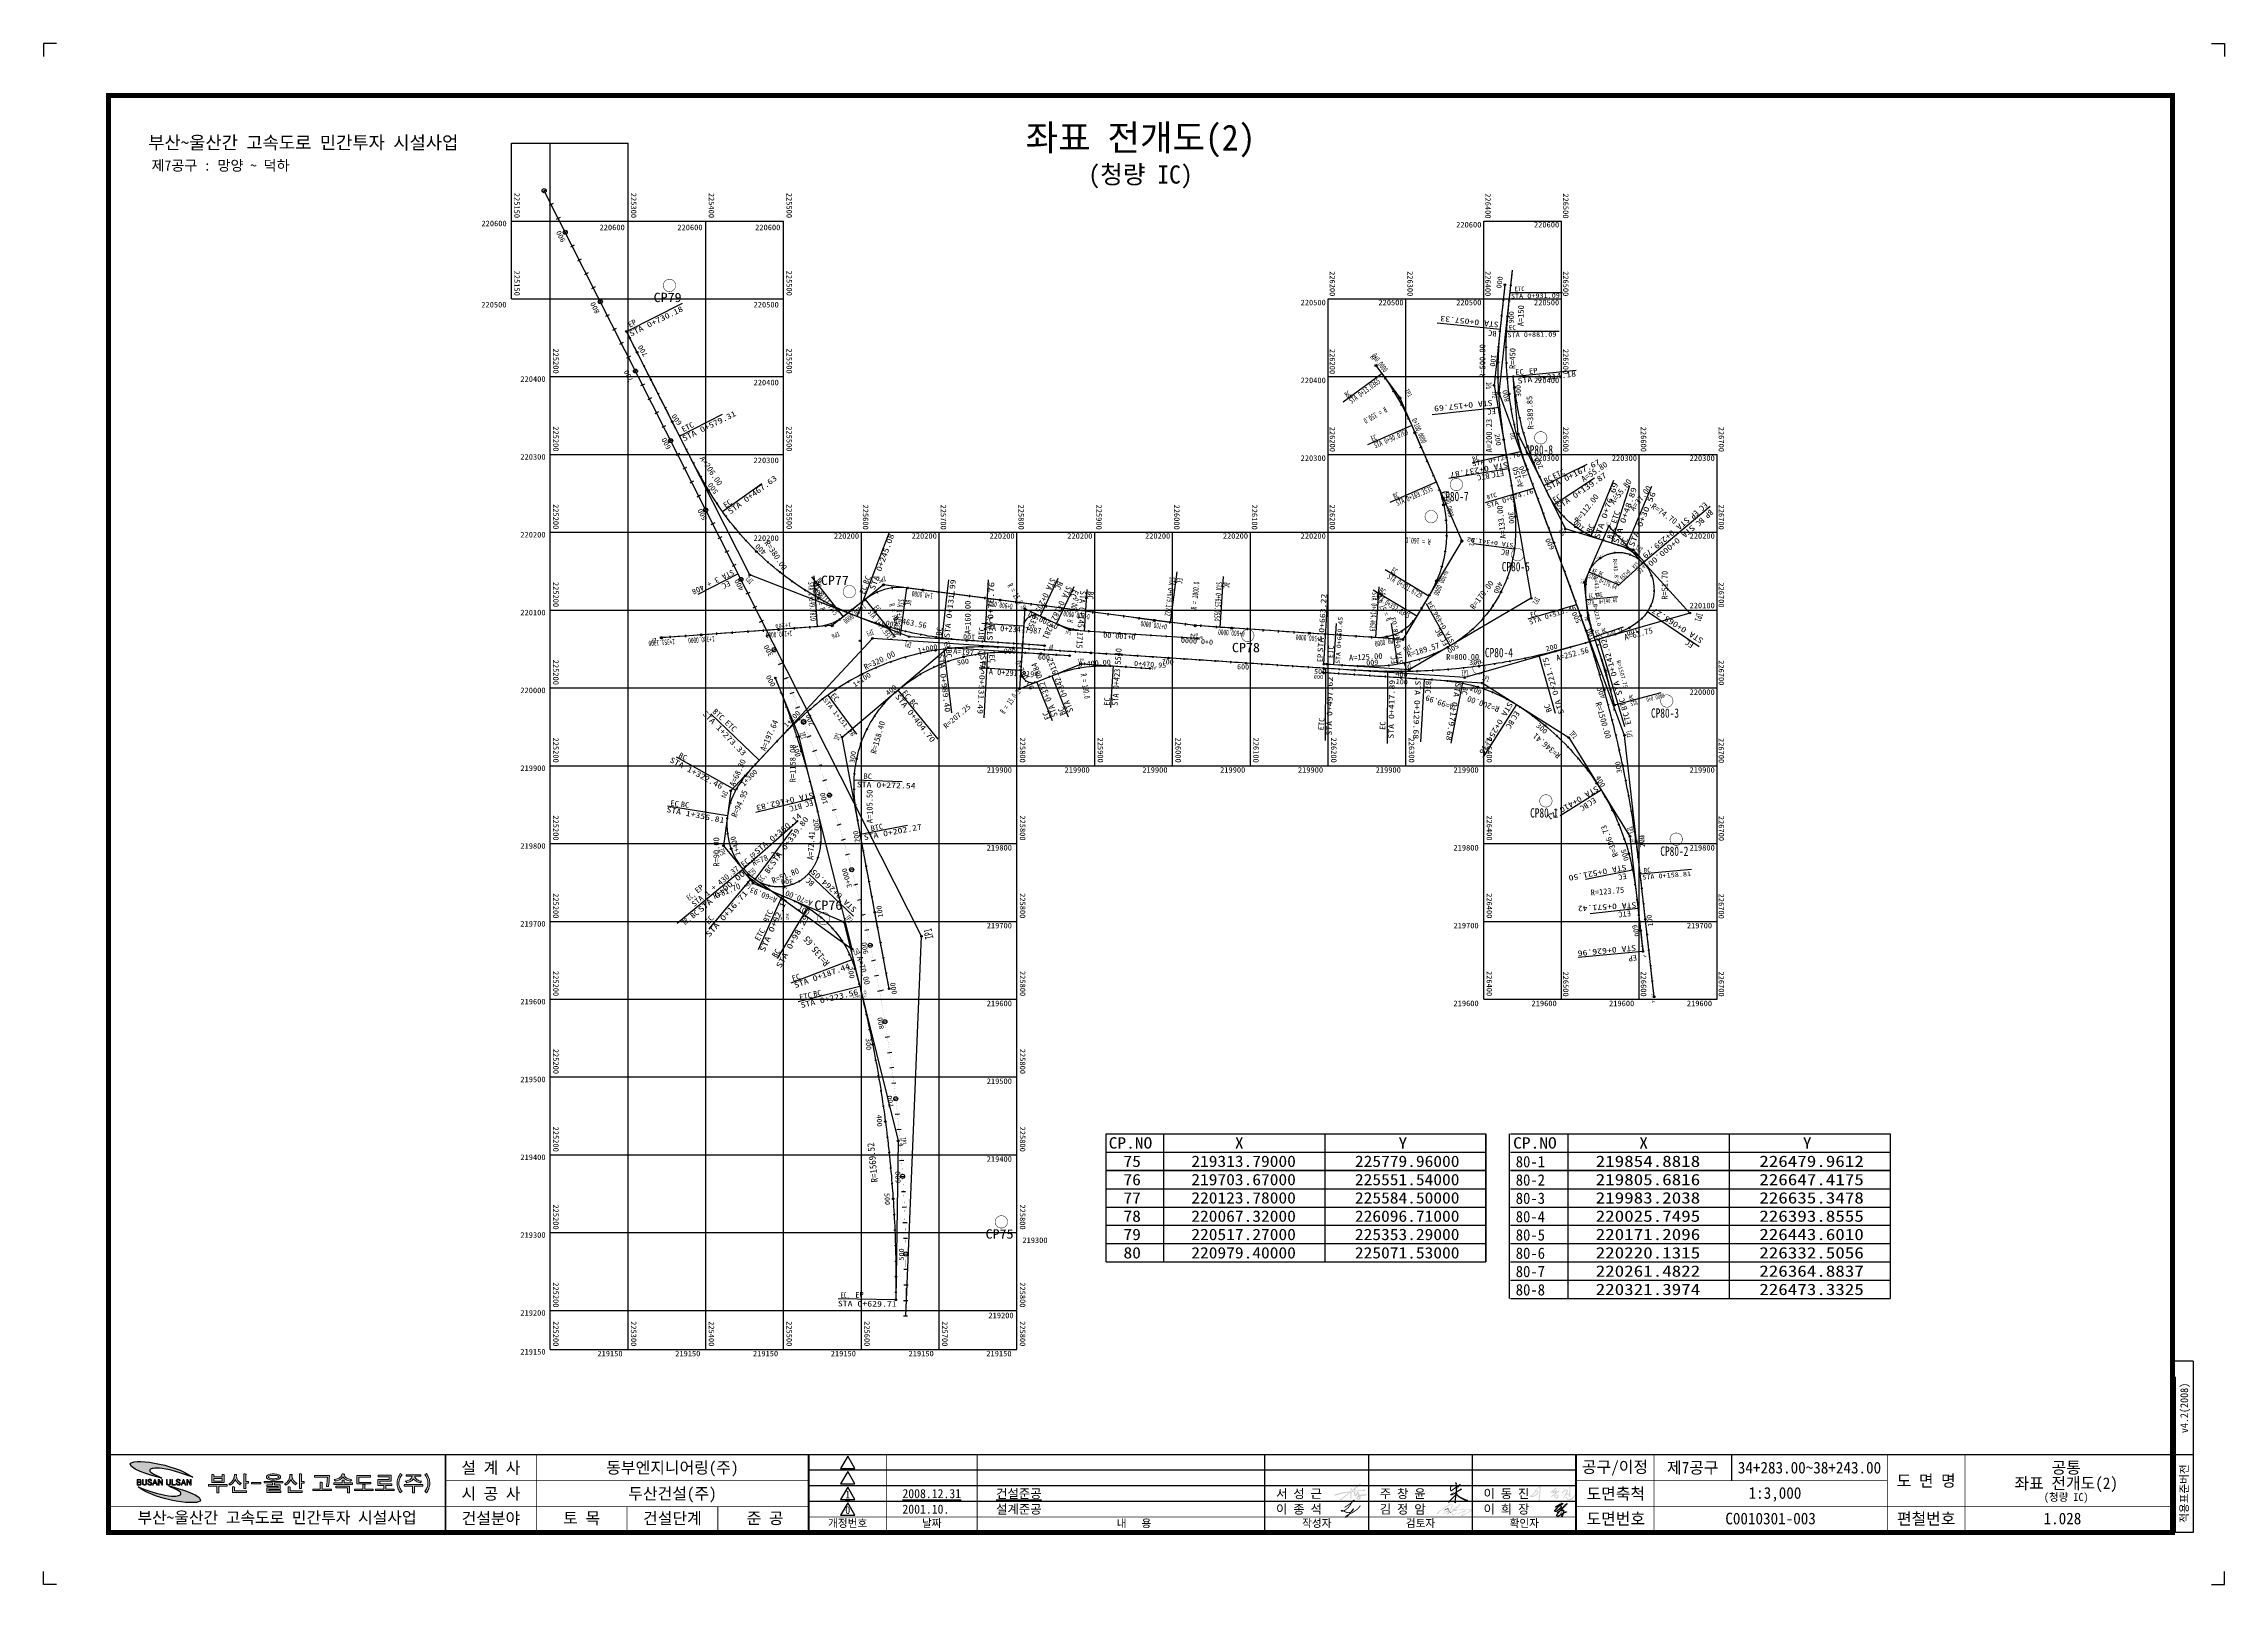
# Paper-space layout 'Layout1' of a CAD drawing. Extents: x 0 to 841, y 0 to 594.
# The model-space entities are those that its viewports show. They can reach past a viewport. Long polylines and large blocks are cut down to what shows.
import ezdxf
from ezdxf.enums import TextEntityAlignment as Align

# ---------------------------------------------------------------- set-up
doc = ezdxf.new("R2010")
doc.units = 0
doc.header["$LTSCALE"] = 127
doc.header["$MEASUREMENT"] = 0
doc.layers.get('0').update_dxf_attribs({"linetype": 'CONTINUOUS'})
for name, color, linetype in [('CA-ALGN-CNTL', 2, 'CONTINUOUS'), ('CA-ALGN-IPLN', 1, 'CONTINUOUS'), ('CA-ALGN-IPSM', 2, 'CONTINUOUS'), ('CA-ALGN-STSM', 2, 'CONTINUOUS'), ('CA-ALGN-SUBL', 1, 'CONTINUOUS'), ('CA-ALGN-SUBT', 2, 'CONTINUOUS'), ('CA-ALGN-TEXT', 3, 'CONTINUOUS'), ('CA-TABL-LIN1', 4, 'CONTINUOUS'), ('CA-TABL-LIN2', 1, 'CONTINUOUS'), ('CA-TABL-TEX1', 6, 'CONTINUOUS'), ('CA-TABL-TEX2', 3, 'CONTINUOUS'), ('CA-TEXT', 3, 'CONTINUOUS'), ('CV-GRID-LINE', 1, 'CONTINUOUS'), ('CV-GRID-TEXT', 4, 'CONTINUOUS'), ('CV-SURV-SYMB', 3, 'CONTINUOUS'), ('CV-SURV-TEXT', 3, 'CONTINUOUS'), ('CX-BORD', 3, 'CONTINUOUS'), ('CX-BORD-LIN1', 4, 'CONTINUOUS'), ('CX-BORD-LIN2', 3, 'CONTINUOUS'), ('CX-BORD-TEX2', 7, 'CONTINUOUS'), ('CX-BORD-TEX3', 6, 'CONTINUOUS'), ('CX-COMM', 3, 'CONTINUOUS'), ('CX-MISC', 2, 'CONTINUOUS'), ('CX-PAPR', 2, 'CONTINUOUS')]:
    doc.layers.add(name, color=color, linetype=linetype)
doc.layers.get('CX-PAPR').freeze()
doc.styles.add('GHS', font='DotumChe.ttf')
doc.styles.add('GTXT', font='DotumChe.ttf')
doc.styles.add('TB_TEXT', font='DotumChe.ttf')
doc.styles.add('TB_WBTXT', font='DotumChe.ttf')
doc.styles.add('TB_WMTXT', font='DotumChe.ttf')

# ---------------------------------------------------------------- blocks, each defined once
blk = doc.blocks.new('CXGLOGO-EX흑백1')
h = blk.add_hatch(color=74)
edge = h.paths.add_edge_path()
edge.add_spline(control_points=[(-1.37, 1.49), (-2.94, 2.6), (-6.39, 3.37), (-5.99, 4.71), (-5.99, 4.71), (-5.99, 4.71), (-4.23, 7.51), (10.54, 1.88), (10.54, 1.88), (3.39, 7.3), (-13.56, 9.33), (-13.6, 6.91), (-13.6, 6.91), (-13.64, 4.5), (-1.37, 1.49), (-1.37, 1.49)], knot_values=[0, 0, 0, 0, 0.25, 0.25, 0.25, 0.25, 0.5, 0.5, 0.5, 0.5, 0.75, 0.75, 0.75, 0.75, 1, 1, 1, 1], degree=3, periodic=0)
h = blk.add_hatch(color=256)
h.paths.add_polyline_path([(6.99, 0.69), (7.33, -0.26), (6.65, -0.26)], flags=16)
h.paths.add_polyline_path([(7.64, -1.14), (7.93, -1.14), (7.12, 1.06), (6.87, 1.06), (6.06, -1.14), (6.34, -1.14), (6.57, -0.49), (7.41, -0.49)])
h.paths.add_polyline_path([(-3.07, -1.14), (-3.88, 1.06), (-4.13, 1.06), (-4.94, -1.14), (-4.65, -1.14), (-4.42, -0.49), (-3.59, -0.49), (-3.36, -1.14)])
h.paths.add_polyline_path([(-2.71, -1.14), (-2.44, -1.14), (-2.44, 0.61), (-1.38, -1.14), (-1.09, -1.14), (-1.09, 1.06), (-1.36, 1.06), (-1.36, -0.65), (-2.4, 1.06), (-2.71, 1.06)])
h.paths.add_polyline_path([(0.69, -0.69), (0.66, -0.48), (0.66, 1.06), (0.39, 1.06), (0.39, -0.45), (0.41, -0.7), (0.49, -0.9), (0.55, -0.98), (0.71, -1.1), (0.91, -1.17), (1.16, -1.2), (1.17, -1.2), (1.43, -1.17), (1.64, -1.1), (1.8, -1), (1.8, -0.99), (1.92, -0.82), (1.98, -0.61), (1.99, -0.45), (1.99, 1.06), (1.72, 1.06), (1.72, -0.46), (1.68, -0.7), (1.57, -0.86), (1.4, -0.96), (1.18, -0.98), (0.93, -0.94), (0.79, -0.86)])
h.paths.add_polyline_path([(2.74, 1.06), (2.48, 1.06), (2.48, -1.14), (3.86, -1.14), (3.86, -0.93), (2.74, -0.93)])
h.paths.add_polyline_path([(5.41, 1.02), (5.2, 1.08), (4.95, 1.11), (4.94, 1.11), (4.69, 1.08), (4.49, 1.02), (4.4, 0.95), (4.27, 0.78), (4.22, 0.56), (4.22, 0.54), (4.26, 0.31), (4.38, 0.15), (4.52, 0.06), (4.76, -0.05), (4.86, -0.09), (4.92, -0.11), (5.14, -0.21), (5.22, -0.25), (5.38, -0.36), (5.45, -0.48), (5.47, -0.62), (5.41, -0.84), (5.33, -0.9), (5.15, -0.97), (4.96, -0.98), (4.71, -0.94), (4.56, -0.86), (4.46, -0.7), (4.43, -0.45), (4.16, -0.45), (4.18, -0.69), (4.26, -0.89), (4.33, -0.99), (4.49, -1.1), (4.7, -1.17), (4.95, -1.2), (4.96, -1.2), (5.22, -1.17), (5.43, -1.12), (5.54, -1.05), (5.67, -0.89), (5.73, -0.68), (5.74, -0.58), (5.7, -0.35), (5.6, -0.18), (5.57, -0.16), (5.44, -0.07), (5.21, 0.03), (5.04, 0.11), (4.77, 0.22), (4.61, 0.31), (4.6, 0.32), (4.52, 0.51), (4.52, 0.57), (4.59, 0.78), (4.64, 0.82), (4.84, 0.89), (4.94, 0.9), (5.17, 0.85), (5.29, 0.77), (5.41, 0.59), (5.44, 0.47), (5.7, 0.47), (5.66, 0.71), (5.56, 0.89), (5.56, 0.9)])
h.paths.add_polyline_path([(8.28, -1.14), (8.55, -1.14), (8.55, 0.61), (9.62, -1.14), (9.9, -1.14), (9.9, 1.06), (9.63, 1.06), (9.63, -0.65), (8.59, 1.06), (8.28, 1.06)])
h.paths.add_polyline_path([(-4.35, -0.26), (-4, 0.69), (-3.66, -0.26)], flags=16)
h.paths.add_polyline_path([(-10.6, 0.11), (-10.6, 0.84), (-10.09, 0.84), (-9.85, 0.81), (-9.74, 0.75), (-9.65, 0.57), (-9.65, 0.49), (-9.7, 0.27), (-9.77, 0.19), (-9.96, 0.12), (-10.11, 0.11)], flags=16)
h.paths.add_polyline_path([(-10.6, -0.93), (-10.6, -0.1), (-10.05, -0.1), (-9.81, -0.13), (-9.72, -0.17), (-9.6, -0.33), (-9.57, -0.52), (-9.62, -0.75), (-9.7, -0.85), (-9.88, -0.92), (-10.05, -0.93)], flags=16)
h.paths.add_polyline_path([(-9.73, 1.02), (-9.96, 1.06), (-10.01, 1.06), (-10.86, 1.06), (-10.86, -1.14), (-9.98, -1.14), (-9.73, -1.12), (-9.53, -1.05), (-9.46, -0.99), (-9.35, -0.83), (-9.3, -0.61), (-9.29, -0.52), (-9.33, -0.28), (-9.42, -0.13), (-9.6, 0), (-9.68, 0.03), (-9.49, 0.15), (-9.46, 0.19), (-9.38, 0.39), (-9.37, 0.5), (-9.41, 0.72), (-9.53, 0.9), (-9.55, 0.91)])
h.paths.add_polyline_path([(-8.58, -0.69), (-8.6, -0.48), (-8.6, 1.06), (-8.88, 1.06), (-8.88, -0.45), (-8.85, -0.7), (-8.77, -0.9), (-8.72, -0.98), (-8.56, -1.1), (-8.36, -1.17), (-8.1, -1.2), (-8.09, -1.2), (-7.84, -1.17), (-7.62, -1.1), (-7.47, -1), (-7.46, -0.99), (-7.35, -0.82), (-7.29, -0.61), (-7.28, -0.45), (-7.28, 1.06), (-7.55, 1.06), (-7.55, -0.46), (-7.58, -0.7), (-7.69, -0.86), (-7.87, -0.96), (-8.08, -0.98), (-8.33, -0.94), (-8.48, -0.86)])
h.paths.add_polyline_path([(-5.44, 0.9), (-5.59, 1.02), (-5.79, 1.08), (-6.05, 1.11), (-6.3, 1.08), (-6.51, 1.02), (-6.6, 0.95), (-6.72, 0.78), (-6.77, 0.56), (-6.77, 0.54), (-6.73, 0.31), (-6.61, 0.15), (-6.48, 0.06), (-6.24, -0.05), (-6.13, -0.09), (-6.08, -0.11), (-5.85, -0.21), (-5.78, -0.25), (-5.61, -0.36), (-5.55, -0.48), (-5.53, -0.62), (-5.59, -0.84), (-5.66, -0.9), (-5.84, -0.97), (-6.03, -0.98), (-6.28, -0.94), (-6.44, -0.86), (-6.53, -0.7), (-6.57, -0.45), (-6.84, -0.45), (-6.81, -0.69), (-6.73, -0.89), (-6.66, -0.99), (-6.51, -1.1), (-6.3, -1.17), (-6.04, -1.2), (-6.03, -1.2), (-5.77, -1.17), (-5.57, -1.12), (-5.46, -1.05), (-5.32, -0.89), (-5.26, -0.68), (-5.25, -0.58), (-5.29, -0.35), (-5.4, -0.18), (-5.43, -0.16), (-5.56, -0.07), (-5.78, 0.03), (-5.96, 0.11), (-6.23, 0.22), (-6.38, 0.31), (-6.39, 0.32), (-6.48, 0.51), (-6.48, 0.57), (-6.4, 0.78), (-6.36, 0.82), (-6.16, 0.89), (-6.05, 0.9), (-5.83, 0.85), (-5.71, 0.77), (-5.58, 0.59), (-5.56, 0.47), (-5.29, 0.47), (-5.33, 0.71), (-5.43, 0.89)])
h = blk.add_hatch(color=256)
h.paths.add_polyline_path([(101.08, -1.72), (100.92, -2.14), (100.88, -2.24), (100.69, -2.64), (100.46, -3.02), (100.21, -3.37), (100.06, -3.56), (100.7, -4.08), (100.96, -3.72), (101.19, -3.35), (101.39, -2.96), (101.57, -2.55), (101.65, -2.3), (101.78, -1.88), (101.88, -1.44), (101.95, -1.01), (101.98, -0.57), (101.98, -0.39), (101.96, 0.03), (101.9, 0.47), (101.81, 0.9), (101.68, 1.34), (101.66, 1.39), (101.52, 1.77), (101.34, 2.15), (101.13, 2.55), (100.9, 2.95), (100.71, 3.25), (100.06, 2.85), (100.31, 2.5), (100.54, 2.12), (100.74, 1.72), (100.9, 1.32), (101.06, 0.88), (101.17, 0.44), (101.24, 0.02), (101.27, -0.4), (101.27, -0.42), (101.25, -0.86), (101.18, -1.29)])
h.paths.add_polyline_path([(79.1, 2.56), (73.86, 2.56), (73.86, -0.7), (79.26, -0.7), (79.26, -0.1), (74.63, -0.1), (74.63, 1.94), (79.1, 1.94)])
h.paths.add_polyline_path([(63.25, 2.5), (57.56, 2.5), (57.56, 1.88), (62.48, 1.88), (62.48, 1.55), (62.45, 1.14), (62.41, 0.66), (62.37, 0.12), (62.31, -0.41), (62.25, -0.88), (62.2, -1.29), (62.14, -1.65), (62.14, -1.67), (62.5, -1.69), (62.9, -1.73), (62.96, -1.34), (63.01, -0.92), (63.07, -0.47), (63.11, 0.01), (63.13, 0.23), (63.17, 0.71), (63.2, 1.18), (63.23, 1.62), (63.24, 2.04), (63.25, 2.45)])
h.paths.add_polyline_path([(68.67, 0.8), (68.14, 0.8), (68.14, -0.3), (64.92, -0.3), (64.92, -0.9), (72.12, -0.9), (72.12, -0.3), (68.91, -0.3), (68.91, 0.47), (68.94, 0.55), (69, 0.71)])
h.paths.add_polyline_path([(69.06, 3.1), (68.68, 3.15), (68.17, 3.15), (68.1, 2.77), (67.93, 2.41), (67.65, 2.07), (67.3, 1.78), (66.97, 1.56), (66.61, 1.38), (66.21, 1.22), (65.79, 1.08), (65.32, 0.98), (65.04, 0.94), (65.31, 0.65), (65.56, 0.34), (66.01, 0.46), (66.45, 0.59), (66.85, 0.74), (67.23, 0.92), (67.42, 1.02), (67.85, 1.3), (68.18, 1.59), (68.43, 1.89), (68.51, 2.01), (68.71, 1.71), (69, 1.42), (69.38, 1.14), (69.65, 0.98), (70.02, 0.78), (70.42, 0.62), (70.85, 0.47), (71.28, 0.35), (71.39, 0.33), (71.66, 0.62), (71.97, 0.91), (71.53, 0.98), (71.1, 1.09), (70.69, 1.24), (70.29, 1.41), (70.04, 1.55), (69.6, 1.83), (69.27, 2.14), (69.05, 2.44), (68.98, 2.62), (68.97, 2.8), (69.04, 2.95)])
h.paths.add_polyline_path([(60.55, -0.14), (60.24, -0.06), (59.71, -0.06), (59.71, -2.67), (56.88, -2.67), (56.88, -3.28), (64.08, -3.28), (64.08, -2.67), (60.47, -2.67), (60.47, -0.45), (60.47, -0.39), (60.51, -0.32)])
h.paths.add_polyline_path([(65.8, -2.21), (70.23, -2.21), (70.23, -4.14), (70.99, -4.14), (70.99, -1.6), (65.8, -1.6)])
h.paths.add_polyline_path([(76.99, -1.23), (77.05, -1.07), (76.73, -0.99), (76.21, -0.99), (76.21, -2.67), (72.96, -2.67), (72.96, -3.28), (80.17, -3.28), (80.17, -2.67), (76.96, -2.67), (76.96, -1.3)])
h.paths.add_polyline_path([(82, 1.02), (82, -1.26), (84.25, -1.26), (84.25, -2.67), (81.01, -2.67), (81.01, -3.28), (88.2, -3.28), (88.2, -2.67), (85, -2.67), (85, -1.49), (85.01, -1.45), (85.04, -1.41), (85.09, -1.33), (85.1, -1.26), (87.39, -1.26), (87.39, -0.65), (82.76, -0.65), (82.76, 0.42), (87.11, 0.42), (87.11, 2.62), (82.02, 2.62), (82.02, 2), (86.35, 2), (86.35, 1.02)])
h.paths.add_polyline_path([(89.5, -1.7), (89.61, -2.13), (89.67, -2.3), (89.83, -2.72), (90.01, -3.12), (90.22, -3.51), (90.46, -3.88), (90.61, -4.08), (91.26, -3.56), (90.99, -3.21), (90.75, -2.85), (90.53, -2.45), (90.44, -2.24), (90.28, -1.81), (90.16, -1.38), (90.09, -0.96), (90.06, -0.52), (90.06, -0.42), (90.08, -0.01), (90.15, 0.42), (90.25, 0.86), (90.4, 1.3), (90.4, 1.32), (90.58, 1.74), (90.79, 2.13), (91.01, 2.51), (91.26, 2.85), (90.6, 3.25), (90.35, 2.85), (90.12, 2.45), (89.92, 2.06), (89.76, 1.67), (89.65, 1.39), (89.52, 0.95), (89.43, 0.52), (89.37, 0.08), (89.35, -0.35), (89.35, -0.39), (89.36, -0.83), (89.41, -1.26)])
h.paths.add_polyline_path([(96.04, -1.61), (99.26, -1.61), (99.26, -0.99), (92.06, -0.99), (92.06, -1.61), (95.28, -1.61), (95.28, -4.14), (96.04, -4.14)])
h.paths.add_polyline_path([(96.44, 1.53), (96.25, 1.9), (96.15, 2.25), (98.49, 2.25), (98.49, 2.86), (92.83, 2.86), (92.83, 2.25), (95.2, 2.25), (95.08, 1.84), (94.88, 1.47), (94.59, 1.16), (94.28, 0.92), (93.93, 0.74), (93.55, 0.59), (93.12, 0.47), (92.64, 0.38), (92.5, 0.36), (92.81, 0.07), (93.08, -0.26), (93.5, -0.16), (93.92, -0.02), (94.32, 0.15), (94.7, 0.37), (95.12, 0.66), (95.43, 0.96), (95.64, 1.27), (95.67, 1.32), (95.88, 1.02), (96.18, 0.73), (96.58, 0.44), (96.71, 0.37), (97.09, 0.16), (97.49, -0.02), (97.91, -0.17), (98.32, -0.28), (98.55, 0.01), (98.84, 0.32), (98.35, 0.42), (97.91, 0.55), (97.52, 0.7), (97.17, 0.88), (97.08, 0.93), (96.72, 1.21)])
h.paths.add_polyline_path([(41.71, 1.3), (41.21, 1.32), (40.76, 1.37), (40.37, 1.46), (40.22, 1.51), (39.81, 1.76), (39.73, 1.95), (39.9, 2.24), (40.22, 2.4), (40.57, 2.5), (40.99, 2.56), (41.48, 2.59), (41.71, 2.6), (42.23, 2.58), (42.68, 2.53), (43.06, 2.44), (43.2, 2.4), (43.61, 2.16), (43.7, 1.95), (43.52, 1.67), (43.2, 1.51), (42.85, 1.41), (42.43, 1.34), (41.94, 1.3)], flags=16)
h.paths.add_polyline_path([(42.13, 3.14), (41.71, 3.15), (41.2, 3.13), (40.73, 3.09), (40.3, 3.01), (39.93, 2.9), (39.66, 2.79), (39.25, 2.52), (39.02, 2.21), (38.97, 1.95), (39.06, 1.6), (39.34, 1.31), (39.66, 1.12), (40, 0.98), (40.38, 0.87), (40.81, 0.8), (41.29, 0.76), (41.71, 0.75), (42.23, 0.76), (42.7, 0.81), (43.12, 0.89), (43.5, 1), (43.77, 1.12), (44.18, 1.39), (44.41, 1.7), (44.46, 1.95), (44.37, 2.3), (44.09, 2.6), (43.77, 2.79), (43.43, 2.92), (43.05, 3.03), (42.61, 3.1)])
h.paths.add_polyline_path([(48.94, 2.89), (48.56, 2.94), (48.06, 2.94), (48.06, 2.49), (48.02, 2.06), (47.93, 1.64), (47.78, 1.23), (47.59, 0.84), (47.51, 0.69), (47.24, 0.31), (46.95, -0.01), (46.62, -0.29), (46.26, -0.5), (45.9, -0.65), (46.19, -0.92), (46.47, -1.23), (46.84, -0.98), (47.18, -0.71), (47.5, -0.41), (47.62, -0.28), (47.91, 0.08), (48.15, 0.45), (48.34, 0.83), (48.42, 1.05), (48.59, 0.66), (48.82, 0.28), (49.09, -0.08), (49.4, -0.41), (49.72, -0.7), (50.08, -0.96), (50.18, -1.02), (50.48, -0.72), (50.8, -0.43), (50.44, -0.27), (50.09, -0.04), (49.76, 0.26), (49.45, 0.62), (49.42, 0.66), (49.15, 1.07), (48.95, 1.48), (48.84, 1.87), (48.8, 2.19), (48.83, 2.48), (48.91, 2.7)])
h.paths.add_polyline_path([(52.28, 3.15), (51.74, 3.15), (51.74, -2.53), (52.5, -2.53), (52.5, -0.36), (53.56, -0.36), (53.56, 0.26), (52.5, 0.26), (52.5, 2.67), (52.52, 2.77), (52.56, 2.87), (52.6, 3.07)])
h.paths.add_polyline_path([(21.9, 1.39), (21.9, 0.4), (18.68, 0.4), (18.68, 1.39)], flags=16)
h.paths.add_polyline_path([(22.71, 2.66), (22.76, 2.83), (22.39, 2.91), (21.9, 2.91), (21.9, 2), (18.68, 2), (18.68, 2.58), (18.69, 2.62), (18.72, 2.67), (18.78, 2.83), (18.38, 2.91), (17.92, 2.91), (17.92, -0.21), (22.67, -0.21), (22.67, 2.56), (22.68, 2.62)])
h.paths.add_polyline_path([(27.49, 2.89), (27.12, 2.94), (26.61, 2.94), (26.62, 2.49), (26.57, 2.06), (26.48, 1.64), (26.34, 1.23), (26.15, 0.84), (26.07, 0.69), (25.8, 0.31), (25.51, -0.01), (25.18, -0.29), (24.82, -0.5), (24.46, -0.65), (24.75, -0.92), (25.03, -1.23), (25.4, -0.98), (25.74, -0.71), (26.06, -0.41), (26.18, -0.28), (26.47, 0.08), (26.71, 0.45), (26.9, 0.83), (26.98, 1.05), (27.15, 0.66), (27.37, 0.28), (27.65, -0.08), (27.96, -0.41), (28.28, -0.7), (28.64, -0.96), (28.74, -1.02), (29.04, -0.72), (29.36, -0.43), (29, -0.27), (28.65, -0.04), (28.32, 0.26), (28.01, 0.62), (27.98, 0.66), (27.71, 1.07), (27.51, 1.48), (27.4, 1.87), (27.36, 2.19), (27.39, 2.48), (27.47, 2.7)])
h.paths.add_polyline_path([(30.84, 3.15), (30.3, 3.15), (30.3, -2.53), (31.06, -2.53), (31.06, -0.36), (32.12, -0.36), (32.12, 0.26), (31.06, 0.26), (31.06, 2.67), (31.08, 2.77), (31.12, 2.87), (31.16, 3.07)])
h.paths.add_polyline_path([(33.2, -0.1), (33.2, -0.72), (36.82, -0.72), (36.82, -0.1)])
h.paths.add_polyline_path([(16.67, -0.99), (16.67, -1.61), (19.89, -1.61), (19.89, -4.14), (20.65, -4.14), (20.65, -1.61), (23.87, -1.61), (23.87, -0.99)])
h.paths.add_polyline_path([(26.73, -1.92), (26.41, -1.84), (25.88, -1.84), (25.88, -3.95), (31.25, -3.95), (31.25, -3.34), (26.65, -3.34), (26.65, -2.2), (26.66, -2.14), (26.68, -2.09)])
h.paths.add_polyline_path([(43.51, -1.66), (43.51, -2.22), (39.15, -2.22), (39.15, -4.04), (44.52, -4.04), (44.52, -3.43), (39.91, -3.43), (39.91, -2.84), (44.28, -2.84), (44.28, -1.05), (42.09, -1.05), (42.09, -0.34), (45.31, -0.34), (45.31, 0.27), (38.11, 0.27), (38.11, -0.34), (41.33, -0.34), (41.33, -1.05), (39.15, -1.05), (39.15, -1.66)])
h.paths.add_polyline_path([(48.17, -1.92), (47.85, -1.84), (47.33, -1.84), (47.33, -3.95), (52.7, -3.95), (52.7, -3.34), (48.1, -3.34), (48.1, -2.2), (48.1, -2.14), (48.13, -2.09)])
h = blk.add_hatch(color=142)
edge = h.paths.add_edge_path()
edge.add_spline(control_points=[(1.37, -1.49), (2.94, -2.6), (6.39, -3.37), (5.99, -4.71), (5.99, -4.71), (5.99, -4.71), (4.23, -7.51), (-10.54, -1.88), (-10.54, -1.88), (-3.39, -7.3), (13.56, -9.33), (13.6, -6.91), (13.6, -6.91), (13.64, -4.5), (1.37, -1.49), (1.37, -1.49)], knot_values=[0, 0, 0, 0, 0.25, 0.25, 0.25, 0.25, 0.5, 0.5, 0.5, 0.5, 0.75, 0.75, 0.75, 0.75, 1, 1, 1, 1], degree=3, periodic=0)
at = {"lineweight": 0}
for points in [[(-9.73, 1.02), (-9.96, 1.06), (-10.01, 1.06), (-10.86, 1.06), (-10.86, -1.14), (-9.98, -1.14), (-9.73, -1.12), (-9.53, -1.05), (-9.46, -0.99), (-9.35, -0.83), (-9.3, -0.61), (-9.29, -0.52), (-9.33, -0.28), (-9.42, -0.13), (-9.6, 0), (-9.68, 0.03), (-9.49, 0.15), (-9.46, 0.19), (-9.38, 0.39), (-9.37, 0.5), (-9.41, 0.72), (-9.53, 0.9), (-9.55, 0.91)], [(-10.6, 0.11), (-10.6, 0.84), (-10.09, 0.84), (-9.85, 0.81), (-9.74, 0.75), (-9.65, 0.57), (-9.65, 0.49), (-9.7, 0.27), (-9.77, 0.19), (-9.96, 0.12), (-10.11, 0.11)], [(-8.58, -0.69), (-8.6, -0.48), (-8.6, 1.06), (-8.88, 1.06), (-8.88, -0.45), (-8.85, -0.7), (-8.77, -0.9), (-8.72, -0.98), (-8.56, -1.1), (-8.36, -1.17), (-8.1, -1.2), (-8.09, -1.2), (-7.84, -1.17), (-7.62, -1.1), (-7.47, -1), (-7.46, -0.99), (-7.35, -0.82), (-7.29, -0.61), (-7.28, -0.45), (-7.28, 1.06), (-7.55, 1.06), (-7.55, -0.46), (-7.58, -0.7), (-7.69, -0.86), (-7.87, -0.96), (-8.08, -0.98), (-8.33, -0.94), (-8.48, -0.86)], [(-5.44, 0.9), (-5.59, 1.02), (-5.79, 1.08), (-6.05, 1.11), (-6.3, 1.08), (-6.51, 1.02), (-6.6, 0.95), (-6.72, 0.78), (-6.77, 0.56), (-6.77, 0.54), (-6.73, 0.31), (-6.61, 0.15), (-6.48, 0.06), (-6.24, -0.05), (-6.13, -0.09), (-6.08, -0.11), (-5.85, -0.21), (-5.78, -0.25), (-5.61, -0.36), (-5.55, -0.48), (-5.53, -0.62), (-5.59, -0.84), (-5.66, -0.9), (-5.84, -0.97), (-6.03, -0.98), (-6.28, -0.94), (-6.44, -0.86), (-6.53, -0.7), (-6.57, -0.45), (-6.57, -0.45), (-6.84, -0.45), (-6.81, -0.69), (-6.73, -0.89), (-6.66, -0.99), (-6.51, -1.1), (-6.3, -1.17), (-6.04, -1.2), (-6.03, -1.2), (-5.77, -1.17), (-5.57, -1.12), (-5.46, -1.05), (-5.32, -0.89), (-5.26, -0.68), (-5.25, -0.58), (-5.29, -0.35), (-5.4, -0.18), (-5.43, -0.16), (-5.56, -0.07), (-5.78, 0.03), (-5.96, 0.11), (-6.23, 0.22), (-6.38, 0.31), (-6.39, 0.32), (-6.48, 0.51), (-6.48, 0.57), (-6.4, 0.78), (-6.36, 0.82), (-6.16, 0.89), (-6.05, 0.9), (-5.83, 0.85), (-5.71, 0.77), (-5.58, 0.59), (-5.56, 0.47), (-5.29, 0.47), (-5.33, 0.71), (-5.43, 0.89)], [(-3.07, -1.14), (-3.88, 1.06), (-4.13, 1.06), (-4.94, -1.14), (-4.65, -1.14), (-4.42, -0.49), (-3.59, -0.49), (-3.36, -1.14)], [(-4.35, -0.26), (-4, 0.69), (-3.66, -0.26)], [(-2.71, -1.14), (-2.44, -1.14), (-2.44, 0.61), (-1.38, -1.14), (-1.09, -1.14), (-1.09, 1.06), (-1.36, 1.06), (-1.36, -0.65), (-2.4, 1.06), (-2.71, 1.06)], [(0.69, -0.69), (0.66, -0.48), (0.66, 1.06), (0.39, 1.06), (0.39, -0.45), (0.41, -0.7), (0.49, -0.9), (0.55, -0.98), (0.71, -1.1), (0.91, -1.17), (1.16, -1.2), (1.17, -1.2), (1.43, -1.17), (1.64, -1.1), (1.8, -1), (1.8, -0.99), (1.92, -0.82), (1.98, -0.61), (1.99, -0.45), (1.99, 1.06), (1.72, 1.06), (1.72, -0.46), (1.68, -0.7), (1.57, -0.86), (1.4, -0.96), (1.18, -0.98), (0.93, -0.94), (0.79, -0.86)], [(2.74, 1.06), (2.48, 1.06), (2.48, -1.14), (3.86, -1.14), (3.86, -0.93), (2.74, -0.93)], [(5.41, 1.02), (5.2, 1.08), (4.95, 1.11), (4.94, 1.11), (4.69, 1.08), (4.49, 1.02), (4.4, 0.95), (4.27, 0.78), (4.22, 0.56), (4.22, 0.54), (4.26, 0.31), (4.38, 0.15), (4.52, 0.06), (4.76, -0.05), (4.86, -0.09), (4.92, -0.11), (5.14, -0.21), (5.22, -0.25), (5.38, -0.36), (5.45, -0.48), (5.47, -0.62), (5.41, -0.84), (5.33, -0.9), (5.15, -0.97), (4.96, -0.98), (4.71, -0.94), (4.56, -0.86), (4.46, -0.7), (4.43, -0.45), (4.43, -0.45), (4.16, -0.45), (4.18, -0.69), (4.26, -0.89), (4.33, -0.99), (4.49, -1.1), (4.7, -1.17), (4.95, -1.2), (4.96, -1.2), (5.22, -1.17), (5.43, -1.12), (5.54, -1.05), (5.67, -0.89), (5.73, -0.68), (5.74, -0.58), (5.7, -0.35), (5.6, -0.18), (5.57, -0.16), (5.44, -0.07), (5.21, 0.03), (5.04, 0.11), (4.77, 0.22), (4.61, 0.31), (4.6, 0.32), (4.52, 0.51), (4.52, 0.57), (4.59, 0.78), (4.64, 0.82), (4.84, 0.89), (4.94, 0.9), (5.17, 0.85), (5.29, 0.77), (5.41, 0.59), (5.44, 0.47), (5.7, 0.47), (5.66, 0.71), (5.56, 0.89), (5.56, 0.9)], [(7.64, -1.14), (7.93, -1.14), (7.12, 1.06), (6.87, 1.06), (6.06, -1.14), (6.34, -1.14), (6.57, -0.49), (7.41, -0.49)], [(6.99, 0.69), (7.33, -0.26), (6.65, -0.26)], [(8.28, -1.14), (8.55, -1.14), (8.55, 0.61), (9.62, -1.14), (9.9, -1.14), (9.9, 1.06), (9.63, 1.06), (9.63, -0.65), (8.59, 1.06), (8.28, 1.06)], [(22.71, 2.66), (22.76, 2.83), (22.39, 2.91), (21.9, 2.91), (21.9, 2), (18.68, 2), (18.68, 2.58), (18.69, 2.62), (18.72, 2.67), (18.78, 2.83), (18.38, 2.91), (17.92, 2.91), (17.92, -0.21), (22.67, -0.21), (22.67, 2.56), (22.68, 2.62)], [(21.9, 1.39), (21.9, 0.4), (18.68, 0.4), (18.68, 1.39)], [(27.49, 2.89), (27.12, 2.94), (26.61, 2.94), (26.62, 2.49), (26.57, 2.06), (26.48, 1.64), (26.34, 1.23), (26.15, 0.84), (26.07, 0.69), (25.8, 0.31), (25.51, -0.01), (25.18, -0.29), (24.82, -0.5), (24.46, -0.65), (24.75, -0.92), (25.03, -1.23), (25.4, -0.98), (25.74, -0.71), (26.06, -0.41), (26.18, -0.28), (26.47, 0.08), (26.71, 0.45), (26.9, 0.83), (26.98, 1.05), (27.15, 0.66), (27.37, 0.28), (27.65, -0.08), (27.96, -0.41), (28.28, -0.7), (28.64, -0.96), (28.74, -1.02), (29.04, -0.72), (29.36, -0.43), (29, -0.27), (28.65, -0.04), (28.32, 0.26), (28.01, 0.62), (27.98, 0.66), (27.71, 1.07), (27.51, 1.48), (27.4, 1.87), (27.36, 2.19), (27.39, 2.48), (27.47, 2.7)], [(30.84, 3.15), (30.3, 3.15), (30.3, -2.53), (31.06, -2.53), (31.06, -0.36), (32.12, -0.36), (32.12, 0.26), (31.06, 0.26), (31.06, 2.67), (31.08, 2.77), (31.12, 2.87), (31.16, 3.07)], [(43.51, -1.66), (43.51, -2.22), (39.15, -2.22), (39.15, -4.04), (44.52, -4.04), (44.52, -3.43), (39.91, -3.43), (39.91, -2.84), (44.28, -2.84), (44.28, -1.05), (42.09, -1.05), (42.09, -0.34), (45.31, -0.34), (45.31, 0.27), (38.11, 0.27), (38.11, -0.34), (41.33, -0.34), (41.33, -1.05), (39.15, -1.05), (39.15, -1.66)], [(42.13, 3.14), (41.71, 3.15), (41.2, 3.13), (40.73, 3.09), (40.3, 3.01), (39.93, 2.9), (39.66, 2.79), (39.25, 2.52), (39.02, 2.21), (38.97, 1.95), (39.06, 1.6), (39.34, 1.31), (39.66, 1.12), (40, 0.98), (40.38, 0.87), (40.81, 0.8), (41.29, 0.76), (41.71, 0.75), (42.23, 0.76), (42.7, 0.81), (43.12, 0.89), (43.5, 1), (43.77, 1.12), (44.18, 1.39), (44.41, 1.7), (44.46, 1.95), (44.37, 2.3), (44.09, 2.6), (43.77, 2.79), (43.43, 2.92), (43.05, 3.03), (42.61, 3.1)], [(41.71, 1.3), (41.21, 1.32), (40.76, 1.37), (40.37, 1.46), (40.22, 1.51), (39.81, 1.76), (39.73, 1.95), (39.9, 2.24), (40.22, 2.4), (40.57, 2.5), (40.99, 2.56), (41.48, 2.59), (41.71, 2.6), (42.23, 2.58), (42.68, 2.53), (43.06, 2.44), (43.2, 2.4), (43.61, 2.16), (43.7, 1.95), (43.52, 1.67), (43.2, 1.51), (42.85, 1.41), (42.43, 1.34), (41.94, 1.3)], [(48.94, 2.89), (48.56, 2.94), (48.06, 2.94), (48.06, 2.49), (48.02, 2.06), (47.93, 1.64), (47.78, 1.23), (47.59, 0.84), (47.51, 0.69), (47.24, 0.31), (46.95, -0.01), (46.62, -0.29), (46.26, -0.5), (45.9, -0.65), (46.19, -0.92), (46.47, -1.23), (46.84, -0.98), (47.18, -0.71), (47.5, -0.41), (47.62, -0.28), (47.91, 0.08), (48.15, 0.45), (48.34, 0.83), (48.42, 1.05), (48.59, 0.66), (48.82, 0.28), (49.09, -0.08), (49.4, -0.41), (49.72, -0.7), (50.08, -0.96), (50.18, -1.02), (50.48, -0.72), (50.8, -0.43), (50.44, -0.27), (50.09, -0.04), (49.76, 0.26), (49.45, 0.62), (49.42, 0.66), (49.15, 1.07), (48.95, 1.48), (48.84, 1.87), (48.8, 2.19), (48.83, 2.48), (48.91, 2.7)], [(52.28, 3.15), (51.74, 3.15), (51.74, -2.53), (52.5, -2.53), (52.5, -0.36), (53.56, -0.36), (53.56, 0.26), (52.5, 0.26), (52.5, 2.67), (52.52, 2.77), (52.56, 2.87), (52.6, 3.07)], [(63.25, 2.5), (57.56, 2.5), (57.56, 1.88), (62.48, 1.88), (62.48, 1.55), (62.45, 1.14), (62.41, 0.66), (62.37, 0.12), (62.31, -0.41), (62.25, -0.88), (62.2, -1.29), (62.14, -1.65), (62.14, -1.67), (62.5, -1.69), (62.9, -1.73), (62.96, -1.34), (63.01, -0.92), (63.07, -0.47), (63.11, 0.01), (63.13, 0.23), (63.17, 0.71), (63.2, 1.18), (63.23, 1.62), (63.24, 2.04), (63.25, 2.45)], [(68.67, 0.8), (68.14, 0.8), (68.14, -0.3), (64.92, -0.3), (64.92, -0.9), (72.12, -0.9), (72.12, -0.3), (68.91, -0.3), (68.91, 0.47), (68.94, 0.55), (69, 0.71)], [(69.06, 3.1), (68.68, 3.15), (68.17, 3.15), (68.1, 2.77), (67.93, 2.41), (67.65, 2.07), (67.3, 1.78), (66.97, 1.56), (66.61, 1.38), (66.21, 1.22), (65.79, 1.08), (65.32, 0.98), (65.04, 0.94), (65.31, 0.65), (65.56, 0.34), (66.01, 0.46), (66.45, 0.59), (66.85, 0.74), (67.23, 0.92), (67.42, 1.02), (67.85, 1.3), (68.18, 1.59), (68.43, 1.89), (68.51, 2.01), (68.71, 1.71), (69, 1.42), (69.38, 1.14), (69.65, 0.98), (70.02, 0.78), (70.42, 0.62), (70.85, 0.47), (71.28, 0.35), (71.39, 0.33), (71.66, 0.62), (71.97, 0.91), (71.53, 0.98), (71.1, 1.09), (70.69, 1.24), (70.29, 1.41), (70.04, 1.55), (69.6, 1.83), (69.27, 2.14), (69.05, 2.44), (68.98, 2.62), (68.97, 2.8), (69.04, 2.95)], [(79.1, 2.56), (73.86, 2.56), (73.86, -0.7), (79.26, -0.7), (79.26, -0.1), (74.63, -0.1), (74.63, 1.94), (79.1, 1.94)], [(82, 1.02), (82, -1.26), (84.25, -1.26), (84.25, -2.67), (81.01, -2.67), (81.01, -3.28), (88.2, -3.28), (88.2, -2.67), (85, -2.67), (85, -1.49), (85.01, -1.45), (85.04, -1.41), (85.09, -1.33), (85.1, -1.26), (87.39, -1.26), (87.39, -0.65), (82.76, -0.65), (82.76, 0.42), (87.11, 0.42), (87.11, 2.62), (82.02, 2.62), (82.02, 2), (86.35, 2), (86.35, 1.02)], [(89.5, -1.7), (89.61, -2.13), (89.67, -2.3), (89.83, -2.72), (90.01, -3.12), (90.22, -3.51), (90.46, -3.88), (90.61, -4.08), (91.26, -3.56), (90.99, -3.21), (90.75, -2.85), (90.53, -2.45), (90.44, -2.24), (90.28, -1.81), (90.16, -1.38), (90.09, -0.96), (90.06, -0.52), (90.06, -0.42), (90.08, -0.01), (90.15, 0.42), (90.25, 0.86), (90.4, 1.3), (90.4, 1.32), (90.58, 1.74), (90.79, 2.13), (91.01, 2.51), (91.26, 2.85), (90.6, 3.25), (90.35, 2.85), (90.12, 2.45), (89.92, 2.06), (89.76, 1.67), (89.65, 1.39), (89.52, 0.95), (89.43, 0.52), (89.37, 0.08), (89.35, -0.35), (89.35, -0.39), (89.36, -0.83), (89.41, -1.26)], [(96.44, 1.53), (96.25, 1.9), (96.15, 2.25), (98.49, 2.25), (98.49, 2.86), (92.83, 2.86), (92.83, 2.25), (95.2, 2.25), (95.08, 1.84), (94.88, 1.47), (94.59, 1.16), (94.28, 0.92), (93.93, 0.74), (93.55, 0.59), (93.12, 0.47), (92.64, 0.38), (92.5, 0.36), (92.81, 0.07), (93.08, -0.26), (93.5, -0.16), (93.92, -0.02), (94.32, 0.15), (94.7, 0.37), (95.12, 0.66), (95.43, 0.96), (95.64, 1.27), (95.67, 1.32), (95.88, 1.02), (96.18, 0.73), (96.58, 0.44), (96.71, 0.37), (97.09, 0.16), (97.49, -0.02), (97.91, -0.17), (98.32, -0.28), (98.55, 0.01), (98.84, 0.32), (98.35, 0.42), (97.91, 0.55), (97.52, 0.7), (97.17, 0.88), (97.08, 0.93), (96.72, 1.21)], [(101.08, -1.72), (100.92, -2.14), (100.88, -2.24), (100.69, -2.64), (100.46, -3.02), (100.21, -3.37), (100.06, -3.56), (100.7, -4.08), (100.96, -3.72), (101.19, -3.35), (101.39, -2.96), (101.57, -2.55), (101.65, -2.3), (101.78, -1.88), (101.88, -1.44), (101.95, -1.01), (101.98, -0.57), (101.98, -0.39), (101.96, 0.03), (101.9, 0.47), (101.81, 0.9), (101.68, 1.34), (101.66, 1.39), (101.52, 1.77), (101.34, 2.15), (101.13, 2.55), (100.9, 2.95), (100.71, 3.25), (100.06, 2.85), (100.31, 2.5), (100.54, 2.12), (100.74, 1.72), (100.9, 1.32), (101.06, 0.88), (101.17, 0.44), (101.24, 0.02), (101.27, -0.4), (101.27, -0.42), (101.25, -0.86), (101.18, -1.29)], [(-10.6, -0.93), (-10.6, -0.1), (-10.05, -0.1), (-9.81, -0.13), (-9.72, -0.17), (-9.6, -0.33), (-9.57, -0.52), (-9.62, -0.75), (-9.7, -0.85), (-9.88, -0.92), (-10.05, -0.93)], [(16.67, -0.99), (16.67, -1.61), (19.89, -1.61), (19.89, -4.14), (20.65, -4.14), (20.65, -1.61), (23.87, -1.61), (23.87, -0.99)], [(26.73, -1.92), (26.41, -1.84), (25.88, -1.84), (25.88, -3.95), (31.25, -3.95), (31.25, -3.34), (26.65, -3.34), (26.65, -2.2), (26.66, -2.14), (26.68, -2.09)], [(33.2, -0.1), (33.2, -0.72), (36.82, -0.72), (36.82, -0.1)], [(48.17, -1.92), (47.85, -1.84), (47.33, -1.84), (47.33, -3.95), (52.7, -3.95), (52.7, -3.34), (48.1, -3.34), (48.1, -2.2), (48.1, -2.14), (48.13, -2.09)], [(60.55, -0.14), (60.24, -0.06), (59.71, -0.06), (59.71, -2.67), (56.88, -2.67), (56.88, -3.28), (64.08, -3.28), (64.08, -2.67), (60.47, -2.67), (60.47, -0.45), (60.47, -0.39), (60.51, -0.32)], [(65.8, -2.21), (70.23, -2.21), (70.23, -4.14), (70.99, -4.14), (70.99, -1.6), (65.8, -1.6)], [(76.99, -1.23), (77.05, -1.07), (76.73, -0.99), (76.21, -0.99), (76.21, -2.67), (72.96, -2.67), (72.96, -3.28), (80.17, -3.28), (80.17, -2.67), (76.96, -2.67), (76.96, -1.3)], [(96.04, -1.61), (99.26, -1.61), (99.26, -0.99), (92.06, -0.99), (92.06, -1.61), (95.28, -1.61), (95.28, -4.14), (96.04, -4.14)]]:
    blk.add_lwpolyline(points, close=True, dxfattribs=at)
for points in [[(-6.05, 1.11), (-6.05, 1.11)], [(33.2, -0.72), (33.2, -0.72)]]:
    blk.add_lwpolyline(points, dxfattribs=at)
at = {"color": 74}
blk.add_open_spline([(-1.37, 1.49), (-2.94, 2.6), (-6.39, 3.37), (-5.99, 4.71), (-5.99, 4.71), (-5.99, 4.71), (-4.23, 7.51), (10.54, 1.88), (10.54, 1.88), (3.39, 7.3), (-13.56, 9.33), (-13.6, 6.91), (-13.6, 6.91), (-13.64, 4.5), (-1.37, 1.49), (-1.37, 1.49)], degree=3, knots=[0, 0, 0, 0, 0.25, 0.25, 0.25, 0.25, 0.5, 0.5, 0.5, 0.5, 0.75, 0.75, 0.75, 0.75, 1, 1, 1, 1], dxfattribs=at)
at = {"color": 142}
blk.add_open_spline([(1.37, -1.49), (2.94, -2.6), (6.39, -3.37), (5.99, -4.71), (5.99, -4.71), (5.99, -4.71), (4.23, -7.51), (-10.54, -1.88), (-10.54, -1.88), (-3.39, -7.3), (13.56, -9.33), (13.6, -6.91), (13.6, -6.91), (13.64, -4.5), (1.37, -1.49), (1.37, -1.49)], degree=3, knots=[0, 0, 0, 0, 0.25, 0.25, 0.25, 0.25, 0.5, 0.5, 0.5, 0.5, 0.75, 0.75, 0.75, 0.75, 1, 1, 1, 1], dxfattribs=at)
blk = doc.blocks.new('CXBLKA1-KHCA_PS709도각')
at = {"layer": 'CX-COMM', "linetype": 'Continuous'}
h = blk.add_hatch(color=256, dxfattribs=at)
h.paths.add_polyline_path([(506.82, 33.03), (506.79, 33.13), (506.77, 33.29), (506.82, 33.41), (506.94, 33.56), (507.08, 33.67), (507.22, 33.75), (507.38, 33.73), (507.44, 33.64), (507.46, 33.54), (507.44, 33.4), (507.34, 33.3), (507.13, 33.11), (506.95, 33.04)], flags=16)
h.paths.add_polyline_path([(504.48, 36.57), (504.5, 36.89), (504.43, 37.03), (504.24, 37.09), (504.11, 37.1), (504.03, 36.98), (503.95, 34.41), (503.99, 33.46), (504.02, 33.21), (504.12, 33.12), (504.34, 33.03), (504.47, 33.31), (504.36, 33.44), (504.37, 34.62), (504.39, 35.61)], flags=17)
h.paths.add_polyline_path([(498.13, 34.68), (497.99, 34.69), (497.9, 34.65), (497.79, 34.57), (497.8, 34.48), (497.86, 34.32), (498.01, 34.15), (498.14, 34.18), (498.89, 34.51), (499.5, 34.66), (500.88, 35.04), (502.27, 35.27), (503.49, 35.48), (506.52, 35.89), (508.29, 36.08), (508.78, 36.1), (508.99, 36.02), (509.23, 35.97), (509.52, 36.04), (509.58, 36.25), (509.49, 36.45), (509.32, 36.6), (509.15, 36.61), (508.98, 36.55), (508.72, 36.43), (503.32, 35.79), (501.21, 35.49), (499.76, 35.19)])
h.paths.add_polyline_path([(507.24, 37.98), (507.34, 37.92), (507.49, 37.89), (507.71, 37.94), (507.91, 38.06), (508.03, 38.21), (508.04, 38.41), (508.02, 38.59), (507.92, 38.66), (507.77, 38.68), (507.55, 38.68), (507.36, 38.6), (500.26, 32.87), (500.17, 32.98), (500.05, 33.01), (499.91, 32.87), (499.91, 32.75), (499.99, 32.57), (500.14, 32.48), (500.55, 32.63), (504.92, 36.27), (505.16, 36.44), (505.29, 36.47), (505.33, 36.39), (505.39, 35.71), (505.39, 35.16), (505.4, 34.73), (505.47, 34.39), (505.63, 34.12), (505.78, 33.89), (505.93, 33.87), (506.15, 33.93), (506.44, 34.37), (506.74, 34.9), (506.81, 34.94), (506.87, 34.9), (506.93, 34.74), (506.97, 34.31), (506.94, 34.16), (506.67, 33.93), (506.44, 33.55), (506.37, 33.32), (506.37, 33.16), (506.4, 32.96), (506.57, 32.78), (506.78, 32.65), (506.89, 32.63), (507.14, 32.64), (507.48, 32.76), (507.7, 32.96), (507.84, 33.14), (507.91, 33.34), (507.93, 33.57), (507.9, 33.77), (507.86, 33.89), (507.85, 34.01), (508.72, 34.16), (508.89, 34.15), (509.85, 34.24), (510.23, 34.36), (510.22, 34.64), (509.92, 34.73), (509.09, 34.74), (508.21, 34.58), (507.51, 34.42), (507.03, 35.55), (506.73, 35.63), (506.55, 35.64), (506.46, 35.58), (506.44, 35.46), (506.41, 35.15), (506.24, 34.89), (506.11, 34.68), (505.95, 34.48), (505.88, 34.46), (505.84, 34.56), (505.79, 35.1), (505.84, 36.56), (505.8, 36.76), (505.7, 36.87)])
h = blk.add_hatch(color=256, dxfattribs=at)
h.paths.add_polyline_path([(545.16, 37.5), (545.34, 37.63), (545.38, 37.64), (545.45, 37.65), (545.48, 37.61), (545.44, 37.57), (545.32, 37.43), (545.22, 37.3), (545.12, 37.15), (545.06, 37.13), (545.01, 37.16), (545, 37.25)], flags=16)
h.paths.add_polyline_path([(544.56, 37.61), (543, 36.44), (542.83, 36.43), (542.77, 36.49), (542.74, 36.67), (542.83, 37.56), (542.88, 37.7), (542.94, 37.71), (543, 37.65), (543.1, 37.62), (543.31, 37.62), (543.36, 37.65), (543.39, 37.72), (543.23, 37.76), (543.16, 37.82), (543, 38.15), (542.89, 38.27), (542.78, 38.31), (542.68, 38.32), (542.62, 38.28), (542.57, 38.15), (542.42, 37.35), (542.35, 36.75), (542.37, 36.46), (542.43, 36.21), (542.57, 35.97), (542.74, 35.91), (542.97, 35.89), (543.22, 36.07), (544.56, 37.06), (544.57, 35.66), (544.09, 35.31), (543.63, 35.06), (543.44, 34.94), (543.34, 34.94), (543.32, 35), (544.09, 35.79), (542.89, 34.94), (542.72, 34.89), (542.46, 34.79), (542.45, 34.59), (542.51, 34.41), (542.59, 34.36), (542.79, 34.33), (543.15, 34.35), (543.43, 34.46), (544.38, 34.98), (544.44, 34.96), (544.45, 34.88), (544.19, 34.46), (542.45, 32.64), (541.76, 31.9), (541.65, 31.88), (541.58, 31.79), (541.57, 31.68), (541.75, 31.52), (542.05, 31.51), (542.11, 31.6), (544.21, 33.81), (544.26, 33.82), (544.3, 33.78), (544.3, 33.73), (544.11, 32.14), (544.07, 32.09), (543.96, 32.16), (543.75, 32.47), (543.68, 32.41), (543.75, 32.11), (543.96, 31.68), (544.21, 31.39), (544.42, 31.28), (544.54, 31.3), (544.65, 31.43), (544.67, 31.6), (544.6, 31.9), (544.6, 32.28), (544.85, 34.2), (544.88, 34.22), (544.91, 34.21), (545.71, 33.58), (546.16, 33.28), (548.07, 32.32), (548.54, 32.14), (548.75, 31.95), (548.91, 31.86), (549.13, 31.84), (549.31, 31.9), (549.39, 32.07), (549.37, 32.32), (549.29, 32.51), (549.22, 32.6), (549.05, 32.65), (548.75, 32.67), (546.56, 33.69), (545.94, 34.08), (545.12, 34.77), (545.12, 34.81), (545.17, 34.92), (545.22, 35.04), (545.23, 35.13), (545.2, 35.22), (545.16, 35.28), (545.06, 35.31), (544.96, 35.29), (544.92, 35.3), (544.94, 35.34), (545.07, 35.43), (545.46, 35.69), (546.33, 36.19), (546.62, 36.34), (546.71, 36.31), (546.83, 36.37), (546.92, 36.48), (546.96, 36.7), (546.89, 36.86), (546.76, 36.93), (546.64, 36.94), (546.45, 36.97), (546.32, 36.96), (546.29, 36.9), (546.29, 36.84), (546.32, 36.78), (545.08, 36.03), (545.03, 36.05), (545.02, 36.12), (545.05, 36.81), (546.51, 38.26), (546.52, 38.49), (546.45, 38.6), (546.28, 38.68), (546.11, 38.69), (546.03, 38.67), (545.97, 38.6), (545.96, 38.53), (545.06, 37.92), (545.01, 37.95), (544.97, 38.65), (545.17, 38.59), (544.91, 39.21), (544.78, 39.38), (544.66, 39.42), (544.58, 39.43), (544.51, 39.41), (544.46, 39.34), (544.42, 39.25), (544.46, 39.08), (544.56, 37.7)])
h = blk.add_hatch(color=256, dxfattribs=at)
h.paths.add_polyline_path([(575.62, 35.95), (575.54, 35.85), (575.42, 35.62), (575.17, 35.3), (574.92, 35.02), (574.66, 34.77), (574.45, 34.58), (574.22, 34.38), (574.01, 34.21), (573.85, 34.07), (573.81, 34), (573.9, 33.97), (574.04, 34.02), (574.3, 34.08), (574.59, 34.18), (574.89, 34.3), (575.25, 34.46), (575.44, 34.61), (575.64, 34.83), (575.86, 35.08), (576.01, 35.27), (576.12, 35.38), (576.12, 35.54), (576.05, 35.64), (575.99, 35.74), (575.86, 35.83), (575.75, 35.92)], flags=16)
h.paths.add_polyline_path([(587.55, 33.52), (587.46, 33.61), (587.38, 33.68), (587.25, 33.74), (587.21, 33.75), (587.16, 33.76), (587.14, 33.75), (587.13, 33.72), (587.12, 33.68), (587.12, 33.59), (587.13, 33.49), (587.17, 33.44), (587.29, 33.18), (587.46, 32.92), (587.63, 32.75), (587.82, 32.57), (587.97, 32.5), (588.19, 32.45), (588.48, 32.44), (588.74, 32.49), (589.04, 32.59), (589.29, 32.72), (589.59, 32.96), (589.91, 33.25), (590.14, 33.52), (590.31, 33.77), (590.45, 34.1), (590.49, 34.3), (590.5, 34.43), (590.49, 34.5), (590.45, 34.54), (590.4, 34.55), (590.36, 34.54), (590.31, 34.51), (590.24, 34.46), (590.21, 34.41), (590.13, 34.24), (590.06, 34.09), (589.99, 33.95), (589.88, 33.81), (589.41, 33.29), (589.26, 33.18), (589.11, 33.08), (588.91, 32.96), (588.7, 32.85), (588.59, 32.81), (588.51, 32.79), (588.36, 32.78), (588.22, 32.79), (588.09, 32.81), (587.95, 32.87), (587.83, 32.97), (587.75, 33.07), (587.65, 33.21), (587.57, 33.34), (587.55, 33.42), (587.54, 33.5)])
h.paths.add_polyline_path([(588.47, 36.94), (588.46, 37.15), (588.42, 37.28), (588.39, 37.38), (588.4, 37.5), (588.44, 37.55), (588.52, 37.57), (588.66, 37.56), (588.75, 37.52), (588.82, 37.48), (588.86, 37.45), (588.88, 37.41), (588.9, 37.37), (588.89, 37.32), (588.86, 37.26), (588.83, 37.23), (588.79, 33.78), (588.77, 33.72), (588.75, 33.64), (588.7, 33.6), (588.63, 33.58), (588.52, 33.58), (588.45, 33.6), (588.37, 33.66), (588.29, 33.7), (588.35, 33.72), (588.41, 33.78)])
h.paths.add_polyline_path([(586.85, 36.03), (586.08, 35.53), (585.96, 35.43), (585.87, 35.35), (585.73, 35.19), (585.64, 35.15), (585.54, 35.16), (585.45, 35.2), (585.41, 35.27), (585.4, 35.36), (585.43, 35.44), (585.52, 35.53), (586.07, 35.96), (586.75, 36.37), (587.08, 36.52), (587.23, 36.55), (587.38, 36.55), (587.5, 36.53), (587.61, 36.47), (587.69, 36.4), (587.73, 36.34), (587.74, 36.22), (587.74, 36.07), (587.71, 35.87), (587.66, 35.63), (587.47, 35.2), (587.68, 34.91), (587.9, 34.67), (588.03, 34.65), (588.16, 34.66), (588.2, 34.65), (588.24, 34.63), (588.28, 34.57), (588.3, 34.49), (588.29, 34.42), (588.25, 34.36), (588.18, 34.31), (588.12, 34.3), (588.02, 34.31), (587.93, 34.32), (587.81, 34.35), (587.31, 34.79), (587.29, 34.8), (587.24, 34.77), (587.13, 34.58), (586.96, 34.29), (586.75, 34.02), (586.54, 33.75), (586.53, 33.66), (586.46, 33.59), (586.34, 33.5), (586.2, 33.47), (586.13, 33.48), (586.07, 33.52), (586.04, 33.58), (586.05, 33.67), (586.09, 33.71), (586.14, 33.71), (586.71, 34.54), (587.07, 35.15), (587.29, 35.58), (587.33, 35.68), (587.38, 35.89), (587.39, 36.04), (587.39, 36.13), (587.39, 36.17), (587.38, 36.2), (587.35, 36.23), (587.32, 36.24), (587.28, 36.23), (587.22, 36.22), (587.09, 36.17)])
h.paths.add_polyline_path([(582.97, 34.23), (582.95, 34.17), (582.95, 34.12), (582.96, 34.03), (582.93, 33.93), (582.92, 33.88), (582.92, 33.82), (582.93, 33.74), (582.95, 33.68), (582.97, 33.6), (583.07, 33.51), (583.14, 33.46), (583.21, 33.44), (583.32, 33.44), (583.39, 33.47), (583.54, 33.51), (583.64, 33.57), (583.75, 33.7), (583.81, 33.81), (583.87, 33.91), (583.91, 34), (583.91, 34.07), (583.9, 34.12), (583.87, 34.16), (583.83, 34.21), (583.76, 34.27), (583.71, 34.29), (583.48, 34.31), (583.36, 34.31), (583.2, 34.3), (583.07, 34.28), (583, 34.26)], flags=16)
h.paths.add_polyline_path([(582.75, 34.25), (582.7, 34.24), (582.64, 34.25), (582.59, 34.25), (582.55, 34.2), (582.53, 34.15), (582.52, 34.1), (582.56, 33.84), (582.64, 33.65), (582.74, 33.41), (582.84, 33.32), (583.03, 33.17), (583.24, 33.09), (583.37, 33.06), (583.55, 33.07), (583.72, 33.15), (583.92, 33.31), (584.03, 33.48), (584.14, 33.67), (584.23, 33.83), (584.29, 34.01), (584.3, 34.16), (584.21, 34.29), (583.99, 34.39), (583.87, 34.44), (583.65, 34.53), (583.55, 34.56), (583.39, 34.57), (583.15, 34.56), (583.01, 34.54), (582.91, 34.48), (582.81, 34.4), (582.79, 34.32), (582.78, 34.28), (582.78, 34.26)])
h.paths.add_polyline_path([(581.39, 35.41), (581.36, 35.38), (581.32, 35.36), (581.27, 35.37), (581.16, 35.41), (581.09, 35.49), (581.05, 35.56), (581.04, 35.66), (581.06, 35.73), (581.09, 35.76), (581.15, 35.78), (581.27, 35.8), (581.4, 35.83), (581.53, 35.85), (582.25, 36.4), (582.97, 37.05), (583.02, 37.21), (583.12, 37.27), (583.22, 37.26), (583.39, 37.24), (583.43, 37.2), (583.44, 37.12), (583.45, 37.02), (583.44, 36.96), (583.4, 36.92), (583.22, 36.82), (582.86, 36.49), (582.6, 36.17), (582.36, 35.87), (582.25, 35.69), (582.23, 35.63), (582.22, 35.57), (582.23, 35.54), (582.26, 35.52), (582.33, 35.52), (582.41, 35.57), (583.17, 36.25), (583.29, 36.31), (583.41, 36.33), (583.51, 36.3), (583.57, 36.24), (583.59, 36.13), (583.57, 35.97), (583.24, 35.38), (583.25, 35.33), (583.29, 35.31), (583.37, 35.34), (584.26, 36.04), (584.32, 36.06), (584.39, 36.06), (584.46, 36.05), (584.54, 35.99), (584.55, 35.92), (584.54, 35.84), (584.49, 35.79), (584.44, 35.74), (584.37, 35.69), (584.3, 35.66), (584.22, 35.65), (581.74, 33.81), (581.69, 33.74), (581.63, 33.69), (581.54, 33.67), (581.44, 33.73), (581.4, 33.87), (581.47, 34.02), (581.54, 34.08), (582.59, 34.87), (582.75, 35.05), (582.87, 35.27), (582.93, 35.46), (582.96, 35.53), (582.95, 35.57), (582.94, 35.58), (582.91, 35.58), (582.88, 35.58), (582.86, 35.56), (582.84, 35.53), (582.62, 35.33), (582.54, 35.27), (582.45, 35.22), (582.37, 35.19), (582.28, 35.16), (582.15, 35.16), (581.98, 35.19), (581.91, 35.24), (581.87, 35.33), (581.87, 35.45), (581.87, 35.66), (581.88, 35.71), (581.87, 35.74), (581.86, 35.75), (581.84, 35.75), (581.82, 35.74), (581.78, 35.71)])
h.paths.add_polyline_path([(575.85, 36.89), (575.24, 36.37), (575.2, 36.26), (575.21, 36.11), (575.26, 35.98), (574.93, 35.47), (574.39, 34.87), (573.94, 34.5), (573.42, 34.09), (573.3, 34.03), (573.26, 33.93), (573.28, 33.79), (573.36, 33.69), (573.53, 33.63), (573.76, 33.61), (574.06, 33.68), (574.68, 33.87), (575.34, 34.19), (575.81, 34.51), (576.19, 34.93), (576.42, 35.37), (576.45, 35.62), (576.38, 35.79), (576.2, 36.01), (576.03, 36.14), (575.92, 36.17), (575.74, 36.2), (575.68, 36.29), (575.58, 36.43), (575.57, 36.49), (575.69, 36.61), (576.59, 37.26), (576.82, 37.38), (576.93, 37.42), (576.99, 37.42), (577.03, 37.38), (577.03, 37.33), (576.56, 32.57), (576.54, 32.46), (576.54, 32.33), (576.6, 32.25), (576.67, 32.22), (576.79, 32.22), (576.86, 32.24), (576.89, 32.3), (577.35, 37.6), (577.33, 37.67), (577.29, 37.74), (577.26, 37.77), (577.21, 37.8), (577.14, 37.81), (577.02, 37.81), (576.92, 37.8), (576.81, 37.76)])
h = blk.add_hatch(color=256, dxfattribs=at)
h.paths.add_polyline_path([(544.68, 28.73), (544.95, 28.84), (545.13, 28.96), (545.07, 29.09), (545.25, 29.34), (545.5, 29.74), (545.88, 30.18), (546.29, 30.69), (546.37, 30.89), (546.33, 30.99), (546.26, 31.07), (546.14, 31.05), (546.08, 30.93), (545.94, 30.75), (545.84, 30.57), (545.61, 30.3), (545.5, 30.1), (545.34, 29.84), (545.14, 29.54), (544.97, 29.26), (544.85, 29.15), (544.37, 28.96), (544.1, 28.89), (543.85, 28.77), (543.73, 28.79), (543.88, 28.92), (544.17, 29.13), (544.45, 29.33), (544.83, 29.56), (545.07, 29.76), (545.25, 29.95), (545.33, 30.06), (545.3, 30.18), (545.2, 30.23), (545.09, 30.26), (544.95, 30.05), (544.67, 29.76), (544.45, 29.61), (544.19, 29.43), (543.91, 29.24), (543.61, 29.03), (543.45, 28.93), (543.27, 28.81), (543.19, 28.72), (543.23, 28.59), (543.3, 28.49), (543.46, 28.46), (543.76, 28.52), (543.89, 28.58), (543.87, 28.5), (543.7, 28.43), (543.52, 28.36), (543.34, 28.24), (542.89, 28.02), (542.71, 27.96), (542.56, 27.9), (542.74, 27.8), (542.84, 27.72), (542.92, 27.76), (543.23, 27.93), (543.52, 28.08), (543.78, 28.16), (544.09, 28.27), (544.42, 28.35), (544.74, 28.45), (545.29, 28.57), (545.74, 28.68), (546.12, 28.74), (546.56, 28.78), (547.03, 28.86), (547.41, 28.86), (547.78, 28.9), (548.4, 28.89), (548.87, 28.87), (549.36, 28.87), (549.96, 28.83), (550.27, 28.78), (550.5, 28.75), (550.63, 28.71), (550.61, 28.64), (550.52, 28.59), (550.32, 28.47), (550.11, 28.34), (549.84, 28.15), (549.62, 27.99), (549.45, 27.87), (549.22, 27.73), (549.02, 27.59), (548.73, 27.42), (548.46, 27.26), (548.26, 27.18), (547.96, 26.99), (547.74, 26.89), (547.48, 26.8), (547.22, 26.64), (547.19, 26.79), (547.28, 26.97), (547.44, 27.15), (547.64, 27.44), (547.85, 27.67), (548.07, 27.94), (548.23, 28.05), (548.33, 28.19), (548.45, 28.33), (548.48, 28.42), (548.48, 28.49), (548.43, 28.51), (548.31, 28.47), (547.99, 28.42), (547.79, 28.35), (547.24, 28.08), (546.95, 27.91), (546.66, 27.82), (546.28, 27.67), (546.02, 27.58), (545.74, 27.51), (545.55, 27.48), (545.39, 27.5), (545.23, 27.5), (545.04, 27.55), (544.93, 27.63), (544.81, 27.71), (544.66, 27.69), (544.54, 27.6), (544.4, 27.47), (544.24, 27.24), (543.98, 27.07), (543.78, 26.97), (543.53, 26.85), (543.35, 26.89), (543.36, 27.03), (543.39, 27.15), (543.36, 27.3), (543.3, 27.41), (543.22, 27.46), (543.01, 27.61), (542.84, 27.72), (542.65, 27.64), (542.84, 27.52), (543.07, 27.35), (543.21, 27.21), (543.11, 27.07), (543.11, 26.86), (543.11, 26.78), (543.23, 26.7), (543.37, 26.61), (543.51, 26.63), (543.66, 26.7), (543.95, 26.81), (544.1, 26.9), (544.35, 27.1), (544.57, 27.33), (544.73, 27.51), (544.92, 27.45), (545.23, 27.35), (545.4, 27.33), (545.63, 27.29), (545.82, 27.31), (546.04, 27.39), (546.31, 27.48), (546.63, 27.58), (547.01, 27.74), (547.26, 27.86), (547.52, 27.98), (547.87, 28.12), (548.16, 28.26), (548.18, 28.22), (548.11, 28.14), (547.95, 28), (547.82, 27.85), (547.5, 27.5), (547.22, 27.17), (547, 26.86), (546.82, 26.61), (546.88, 26.55), (546.9, 26.42), (547.08, 26.42), (547.43, 26.5), (547.75, 26.64), (549.28, 27.49), (549.73, 27.78), (550.2, 28.09), (550.93, 28.5), (550.93, 28.74), (550.84, 28.88), (550.21, 29.02), (548.82, 29.1), (548.29, 29.07), (547.84, 29.07), (547.35, 29.07), (546.91, 29.02), (546.2, 28.93), (545.85, 28.87), (545.29, 28.77), (545.01, 28.69), (544.75, 28.63), (544.54, 28.56), (544.49, 28.57)])
h.paths.add_polyline_path([(537.15, 27.25), (537.13, 27.15), (537.17, 27.08), (537.22, 27.02), (537.29, 26.99), (537.36, 27), (537.46, 27.07), (537.6, 27.26), (538.27, 27.9), (539.38, 28.75), (539.82, 29.07), (540.2, 29.31), (540.68, 29.64), (541.54, 30.19), (541.92, 30.42), (542.27, 30.65), (542.48, 30.77), (542.85, 30.81), (543.05, 30.84), (543.24, 30.85), (543.25, 30.68), (543.11, 30.3), (542.96, 29.98), (542.86, 29.73), (542.71, 29.44), (542.55, 29.13), (542.46, 28.91), (542.03, 28.33), (542.02, 28.31), (542.19, 28.16), (542.38, 28.38), (542.77, 29.01), (543.05, 29.58), (543.27, 30.03), (543.41, 30.37), (543.45, 30.7), (543.41, 30.91), (543.33, 31.02), (543.17, 31.06), (542.99, 31.04), (542.9, 31.02), (542.91, 31.12), (542.82, 31.21), (542.64, 31.14), (542.38, 31), (541.77, 30.63), (541.35, 30.36), (540.94, 30.1), (540.44, 29.76), (540.02, 29.52), (539.12, 28.83), (538.7, 28.54), (537.94, 27.99), (537.57, 27.62), (537.32, 27.39)])
h.paths.add_polyline_path([(541.58, 27.63), (541.44, 27.47), (541.31, 27.33), (541.1, 27.25), (541.01, 27.2), (541.06, 27.01), (541.24, 26.92), (541.37, 26.98), (541.65, 27.15), (541.91, 27.31), (542.1, 27.39), (542.46, 27.54), (542.65, 27.64), (542.38, 27.83), (542.22, 27.76), (541.91, 27.62), (541.83, 27.66), (541.95, 27.84), (542.05, 27.99), (542.12, 28.07), (541.96, 28.23), (541.89, 28.14), (541.75, 28.14), (541.64, 28.17), (541.5, 28.15), (541.35, 28.15), (541.17, 28.09), (541.24, 28.19), (541.31, 28.22), (541.4, 28.34), (541.5, 28.42), (541.65, 28.6), (541.52, 28.71), (541.47, 28.64), (541.23, 28.41), (541.01, 28.22), (540.85, 28.1), (540.71, 27.95), (540.52, 27.81), (540.26, 27.63), (540.01, 27.49), (539.85, 27.41), (539.76, 27.38), (539.7, 27.3), (539.73, 27.2), (539.81, 27.14), (539.93, 27.12), (540.12, 27.25), (540.48, 27.51), (540.69, 27.67), (540.88, 27.79), (541.11, 27.88), (541.34, 27.94), (541.49, 27.98), (541.61, 27.98), (541.5, 27.9), (541.31, 27.85), (541.39, 27.76), (541.56, 27.76), (541.65, 27.76)])
h = blk.add_hatch(color=256, dxfattribs=at)
h.paths.add_polyline_path([(541.9, 29), (541.88, 29.11), (541.84, 29.19), (541.77, 29.24), (541.73, 29.27), (541.68, 29.27), (541.6, 29.29), (541.52, 29.28), (541.39, 29.27), (541.22, 29.22), (541, 29.15), (540.81, 29.09), (540.64, 29), (540.41, 28.88), (540.28, 28.76), (540.19, 28.65), (540.19, 28.56), (540.29, 28.54), (540.38, 28.58), (540.5, 28.65), (540.64, 28.76), (540.76, 28.83), (541.02, 28.94), (541.15, 28.99), (541.29, 29.05), (541.46, 29.07), (541.55, 29.09), (541.65, 29.08), (541.69, 29.07), (541.69, 29.01), (541.67, 28.92), (541.62, 28.85), (541.55, 28.76), (541.68, 28.64), (541.75, 28.75)])
h.paths.add_polyline_path([(541.55, 28.76), (541.51, 28.8), (541.28, 28.96), (541.25, 28.92), (541.33, 28.85), (541.46, 28.77), (541.52, 28.71)], flags=17)
h.paths.add_polyline_path([(541.68, 28.64), (541.55, 28.76), (541.52, 28.71), (541.65, 28.6), (541.67, 28.62)])
h.paths.add_polyline_path([(542.02, 28.31), (541.93, 28.39), (541.77, 28.56), (541.68, 28.64), (541.67, 28.62), (541.65, 28.6), (541.68, 28.57), (541.84, 28.35), (541.96, 28.23)])
h.paths.add_polyline_path([(542.19, 28.16), (542.02, 28.31), (541.96, 28.23), (542.12, 28.07)])
h.paths.add_polyline_path([(542.56, 27.9), (542.47, 27.95), (542.23, 28.13), (542.19, 28.16), (542.12, 28.07), (542.19, 28.01), (542.35, 27.85), (542.38, 27.83)])
h.paths.add_polyline_path([(542.84, 27.72), (542.74, 27.8), (542.56, 27.9), (542.38, 27.83), (542.65, 27.64)])
h = blk.add_hatch(color=256, dxfattribs=at)
h.paths.add_polyline_path([(585.22, 31.71), (585.2, 31.73), (585.18, 31.75), (585.15, 31.75), (585.12, 31.75), (585.11, 31.77), (585.09, 31.79), (585.04, 31.8), (585.03, 31.8), (585.02, 31.83), (585.01, 31.83), (584.98, 31.83), (584.96, 31.84), (584.95, 31.86), (584.93, 31.87), (584.89, 31.87), (584.87, 31.87), (584.85, 31.87), (584.84, 31.89), (584.83, 31.9), (584.79, 31.92), (584.77, 31.92), (584.75, 31.94), (584.73, 31.96), (584.7, 31.96), (584.67, 31.97), (584.65, 31.99), (584.64, 32), (584.61, 32.03), (584.57, 32.06), (584.55, 32.08), (584.53, 32.1), (584.5, 32.11), (584.47, 32.11), (584.4, 32.11), (584.4, 32.05), (584.43, 32.03), (584.45, 31.97), (584.49, 31.96), (584.54, 31.95), (584.54, 31.93), (584.57, 31.91), (584.59, 31.9), (584.61, 31.88), (584.64, 31.87), (584.66, 31.86), (584.67, 31.84), (584.7, 31.83), (584.73, 31.83), (584.75, 31.82), (584.75, 31.8), (584.78, 31.79), (584.83, 31.77), (584.82, 31.74), (584.85, 31.74), (584.88, 31.75), (584.9, 31.74), (584.94, 31.7), (585, 31.7), (585.01, 31.68), (585.02, 31.66), (585.06, 31.65), (585.09, 31.65), (585.12, 31.63), (585.12, 31.62), (585.15, 31.61), (585.19, 31.6), (585.19, 31.58), (585.22, 31.57), (585.23, 31.56), (585.24, 31.54), (585.27, 31.53), (585.3, 31.53), (585.32, 31.53), (585.33, 31.48), (585.37, 31.42), (585.37, 31.39), (585.39, 31.34), (585.39, 31.32), (585.41, 31.28), (585.43, 31.3), (585.44, 31.32), (585.46, 31.33), (585.48, 31.38), (585.45, 31.42), (585.42, 31.47), (585.4, 31.53), (585.39, 31.56), (585.34, 31.61), (585.32, 31.61), (585.3, 31.65), (585.28, 31.66), (585.24, 31.68)])
h.paths.add_polyline_path([(585.83, 31.07), (585.83, 31.11), (585.83, 31.13), (585.81, 31.15), (585.78, 31.16), (585.78, 31.18), (585.78, 31.21), (585.75, 31.24), (585.7, 31.24), (585.66, 31.24), (585.65, 31.22), (585.65, 31.2), (585.62, 31.2), (585.6, 31.2), (585.56, 31.2), (585.5, 31.19), (585.5, 31.18), (585.5, 31.15), (585.46, 31.13), (585.45, 31.13), (585.45, 31.13), (585.44, 31.14), (585.42, 31.15), (585.41, 31.15), (585.39, 31.14), (585.38, 31.11), (585.33, 31.11), (585.3, 31.11), (585.28, 31.11), (585.27, 31.09), (585.26, 31.07), (585.24, 31.06), (585.2, 31.07), (585.17, 31.07), (585.15, 31.06), (585.13, 31.03), (585.11, 31.03), (585.1, 31.03), (585.08, 31.02), (585.08, 31), (585.05, 30.97), (585.02, 30.97), (584.99, 30.97), (584.98, 30.97), (584.92, 30.94), (584.88, 30.93), (584.84, 30.93), (584.81, 30.92), (584.81, 30.89), (584.78, 30.86), (584.72, 30.85), (584.7, 30.85), (584.66, 30.85), (584.64, 30.83), (584.61, 30.79), (584.53, 30.76), (584.52, 30.73), (584.49, 30.72), (584.47, 30.72), (584.45, 30.72), (584.41, 30.69), (584.38, 30.67), (584.35, 30.65), (584.32, 30.66), (584.28, 30.64), (584.26, 30.62), (584.2, 30.6), (584.16, 30.59), (584.08, 30.55), (584.03, 30.51), (583.99, 30.47), (583.9, 30.43), (583.86, 30.4), (583.85, 30.39), (583.81, 30.34), (583.78, 30.33), (583.74, 30.33), (583.69, 30.31), (583.68, 30.29), (583.64, 30.25), (583.61, 30.25), (583.6, 30.25), (583.55, 30.24), (583.52, 30.18), (583.46, 30.13), (583.39, 30.08), (583.34, 30.05), (583.33, 30.06), (583.29, 30.04), (583.22, 29.99), (583.18, 29.95), (583.16, 29.94), (583.14, 29.94), (583.12, 29.91), (583.11, 29.87), (583.13, 29.82), (583.21, 29.8), (583.29, 29.8), (583.31, 29.82), (583.33, 29.85), (583.34, 29.85), (583.4, 29.85), (583.44, 29.87), (583.51, 29.9), (583.58, 29.9), (583.59, 29.92), (583.62, 29.94), (583.68, 29.95), (583.7, 29.96), (583.74, 29.99), (583.74, 30.01), (583.71, 30.02), (583.64, 30.03), (583.64, 30.04), (583.62, 30.06), (583.6, 30.05), (583.58, 30.03), (583.56, 30.02), (583.51, 30.02), (583.5, 30.02), (583.49, 30.03), (583.49, 30.04), (583.5, 30.06), (583.53, 30.06), (583.54, 30.07), (583.57, 30.09), (583.59, 30.09), (583.61, 30.1), (583.62, 30.12), (583.65, 30.16), (583.67, 30.18), (583.69, 30.18), (583.72, 30.19), (583.74, 30.21), (583.76, 30.23), (583.81, 30.23), (583.83, 30.23), (583.86, 30.23), (583.86, 30.25), (583.87, 30.28), (583.91, 30.3), (583.93, 30.33), (583.95, 30.35), (583.99, 30.39), (584.03, 30.37), (584.06, 30.37), (584.11, 30.43), (584.13, 30.47), (584.16, 30.48), (584.18, 30.49), (584.22, 30.49), (584.24, 30.5), (584.27, 30.53), (584.31, 30.55), (584.31, 30.57), (584.36, 30.58), (584.4, 30.59), (584.43, 30.62), (584.5, 30.66), (584.53, 30.67), (584.59, 30.69), (584.59, 30.7), (584.63, 30.74), (584.65, 30.75), (584.67, 30.75), (584.7, 30.75), (584.71, 30.76), (584.75, 30.77), (584.77, 30.79), (584.79, 30.8), (584.86, 30.81), (584.89, 30.81), (584.9, 30.82), (584.91, 30.85), (584.93, 30.86), (584.94, 30.87), (584.98, 30.89), (585.02, 30.89), (585.05, 30.89), (585.09, 30.91), (585.11, 30.93), (585.14, 30.93), (585.18, 30.93), (585.21, 30.94), (585.21, 30.94), (585.21, 30.96), (585.22, 30.98), (585.25, 30.98), (585.3, 30.98), (585.34, 30.98), (585.35, 30.98), (585.36, 31.02), (585.39, 31.02), (585.5, 31.02), (585.52, 31.01), (585.52, 30.99), (585.48, 30.97), (585.45, 30.96), (585.4, 30.92), (585.37, 30.89), (585.34, 30.87), (585.32, 30.86), (585.29, 30.83), (585.25, 30.79), (585.23, 30.76), (585.18, 30.77), (585.16, 30.77), (585.14, 30.75), (585.11, 30.72), (585.07, 30.68), (585.03, 30.68), (585.02, 30.67), (585.01, 30.66), (585, 30.65), (584.97, 30.61), (584.95, 30.63), (584.93, 30.6), (584.87, 30.56), (584.85, 30.55), (584.81, 30.52), (584.77, 30.5), (584.73, 30.47), (584.7, 30.46), (584.7, 30.44), (584.68, 30.43), (584.68, 30.41), (584.62, 30.38), (584.61, 30.37), (584.56, 30.32), (584.54, 30.3), (584.51, 30.28), (584.5, 30.27), (584.49, 30.26), (584.47, 30.25), (584.45, 30.23), (584.44, 30.2), (584.42, 30.17), (584.39, 30.15), (584.38, 30.15), (584.36, 30.16), (584.35, 30.14), (584.35, 30.11), (584.23, 30.03), (584.23, 30.02), (584.22, 29.99), (584.2, 29.99), (584.18, 29.97), (584.16, 29.95), (584.07, 29.89), (584.04, 29.85), (584.02, 29.81), (584.01, 29.81), (584, 29.82), (583.97, 29.79), (583.96, 29.76), (583.94, 29.73), (583.92, 29.73), (583.89, 29.72), (583.86, 29.67), (583.83, 29.63), (583.77, 29.55), (583.48, 29.3), (583.42, 29.23), (583.41, 29.17), (583.37, 29.13), (583.34, 29.13), (583.32, 29.11), (583.3, 29.08), (583.27, 29.04), (583.23, 29), (583.2, 28.97), (583.17, 28.95), (583.17, 28.92), (583.12, 28.88), (583.03, 28.75), (583, 28.74), (582.99, 28.73), (582.96, 28.7), (582.91, 28.65), (582.87, 28.57), (582.85, 28.51), (582.82, 28.49), (582.81, 28.47), (582.78, 28.32), (582.78, 28.27), (582.82, 28.18), (582.91, 28.12), (583, 28.1), (583.15, 28.09), (583.23, 28.09), (583.38, 28.19), (583.39, 28.18), (583.49, 28.23), (583.52, 28.27), (583.57, 28.3), (583.61, 28.3), (583.62, 28.35), (583.64, 28.4), (583.69, 28.45), (583.72, 28.46), (583.77, 28.44), (583.8, 28.45), (583.8, 28.47), (583.86, 28.5), (583.88, 28.49), (583.91, 28.5), (583.94, 28.55), (584.01, 28.6), (584.04, 28.65), (584.04, 28.69), (584.06, 28.69), (584.07, 28.69), (584.11, 28.69), (584.15, 28.7), (584.18, 28.72), (584.24, 28.77), (584.27, 28.79), (584.31, 28.79), (584.33, 28.8), (584.34, 28.83), (584.37, 28.83), (584.38, 28.85), (584.37, 28.87), (584.4, 28.9), (584.43, 28.92), (584.47, 28.96), (584.52, 28.97), (584.55, 28.98), (584.59, 29), (584.62, 29.04), (584.65, 29.07), (584.67, 29.09), (584.71, 29.11), (584.74, 29.15), (584.75, 29.19), (584.77, 29.21), (584.79, 29.2), (584.81, 29.18), (584.83, 29.22), (584.84, 29.25), (584.87, 29.29), (584.87, 29.3), (584.89, 29.32), (584.9, 29.31), (584.95, 29.34), (584.97, 29.37), (585.09, 29.51), (585.12, 29.57), (585.12, 29.6), (585.14, 29.62), (585.15, 29.64), (585.21, 29.72), (585.21, 29.76), (585.23, 29.8), (585.24, 29.88), (585.24, 29.99), (585.24, 30.03), (585.2, 30.1), (585.19, 30.13), (585.17, 30.15), (585.15, 30.18), (585.1, 30.25), (585.03, 30.28), (584.99, 30.28), (584.97, 30.29), (584.97, 30.3), (584.97, 30.31), (584.94, 30.33), (584.89, 30.35), (584.89, 30.36), (584.89, 30.39), (584.92, 30.41), (584.96, 30.43), (584.98, 30.45), (584.99, 30.45), (585.03, 30.5), (585.05, 30.51), (585.16, 30.59), (585.19, 30.61), (585.24, 30.64), (585.28, 30.66), (585.31, 30.68), (585.33, 30.7), (585.33, 30.72), (585.35, 30.76), (585.37, 30.74), (585.39, 30.74), (585.42, 30.74), (585.45, 30.77), (585.49, 30.78), (585.51, 30.8), (585.54, 30.83), (585.56, 30.84), (585.58, 30.86), (585.61, 30.89), (585.66, 30.9), (585.73, 30.97), (585.77, 31.01), (585.82, 31.04)])
h.paths.add_polyline_path([(585.02, 30.18), (585.03, 30.17), (585.05, 30.15), (585.09, 30.12), (585.11, 30.08), (585.12, 30), (585.14, 29.96), (585.14, 29.95), (585.14, 29.93), (585.11, 29.92), (585.1, 29.89), (585.11, 29.84), (585.11, 29.82), (585.03, 29.7), (585.01, 29.65), (584.97, 29.6), (584.96, 29.58), (584.91, 29.54), (584.88, 29.51), (584.84, 29.47), (584.82, 29.42), (584.82, 29.39), (584.81, 29.37), (584.77, 29.37), (584.74, 29.34), (584.69, 29.29), (584.67, 29.25), (584.65, 29.22), (584.61, 29.21), (584.55, 29.16), (584.54, 29.15), (584.51, 29.12), (584.5, 29.12), (584.46, 29.08), (584.44, 29.06), (584.42, 29.05), (584.4, 29.04), (584.38, 29.04), (584.33, 28.99), (584.31, 28.94), (584.3, 28.9), (584.3, 28.89), (584.29, 28.89), (584.27, 28.89), (584.26, 28.91), (584.24, 28.91), (584.23, 28.9), (584.2, 28.89), (584.19, 28.88), (584.17, 28.86), (584.15, 28.85), (584.13, 28.83), (584.1, 28.82), (584.08, 28.81), (584.08, 28.79), (584.06, 28.77), (584.03, 28.77), (583.98, 28.72), (583.95, 28.7), (583.9, 28.66), (583.88, 28.64), (583.84, 28.6), (583.82, 28.6), (583.79, 28.59), (583.77, 28.58), (583.72, 28.5), (583.67, 28.48), (583.65, 28.46), (583.6, 28.44), (583.53, 28.39), (583.47, 28.36), (583.38, 28.3), (583.33, 28.28), (583.31, 28.27), (583.26, 28.23), (583.23, 28.22), (583.19, 28.22), (582.99, 28.22), (582.95, 28.27), (582.94, 28.35), (582.96, 28.38), (582.97, 28.4), (583, 28.44), (583.01, 28.47), (583.02, 28.49), (583.03, 28.52), (583.06, 28.56), (583.08, 28.58), (583.19, 28.69), (583.23, 28.73), (583.35, 28.92), (583.41, 28.97), (583.43, 28.99), (583.46, 29.01), (583.5, 29.05), (583.54, 29.1), (583.56, 29.14), (583.87, 29.44), (583.98, 29.56), (584, 29.61), (584.03, 29.65), (584.11, 29.69), (584.15, 29.75), (584.21, 29.81), (584.26, 29.84), (584.3, 29.88), (584.4, 29.98), (584.49, 30.06), (584.59, 30.13), (584.63, 30.16), (584.67, 30.19), (584.69, 30.2), (584.72, 30.21), (584.75, 30.19), (584.76, 30.19), (584.77, 30.23), (584.78, 30.24), (584.82, 30.24), (584.88, 30.24), (584.9, 30.24), (584.91, 30.24), (584.93, 30.22), (584.94, 30.21), (584.95, 30.19), (584.97, 30.2), (584.98, 30.2), (585.01, 30.18)], flags=16)
h = blk.add_hatch(color=256, dxfattribs=at)
h.paths.add_polyline_path([(586.47, 30.05), (586.5, 30.06), (586.58, 30.11), (586.63, 30.19), (586.68, 30.23), (586.7, 30.23), (586.82, 30.36), (586.9, 30.46), (586.95, 30.5), (587, 30.55), (587.31, 30.81), (587.38, 30.89), (587.42, 30.9), (587.44, 30.92), (587.43, 30.99), (587.42, 31.03), (587.4, 31.07), (587.38, 31.09), (587.37, 31.14), (587.31, 31.11), (587.3, 31.08), (587.27, 31.05), (587.21, 30.98), (587.2, 30.97), (587.17, 30.94), (586.98, 30.74), (586.94, 30.71), (586.9, 30.69), (586.88, 30.66), (586.85, 30.61), (586.82, 30.61), (586.79, 30.58), (586.73, 30.53), (586.66, 30.46), (586.64, 30.41), (586.62, 30.4), (586.58, 30.39), (586.55, 30.35), (586.48, 30.28), (586.41, 30.19), (586.34, 30.11), (586.02, 29.82), (585.99, 29.78), (585.99, 29.74), (585.8, 29.57), (585.79, 29.55), (585.76, 29.49), (585.74, 29.48), (585.71, 29.46), (585.68, 29.41), (585.64, 29.38), (585.61, 29.32), (585.3, 28.97), (585.23, 28.86), (585.19, 28.83), (585.15, 28.79), (585.13, 28.76), (585.13, 28.73), (585.07, 28.7), (585.04, 28.67), (585.01, 28.62), (585, 28.6), (584.99, 28.61), (584.96, 28.57), (584.9, 28.5), (584.86, 28.45), (584.79, 28.38), (584.76, 28.33), (584.71, 28.26), (584.68, 28.25), (584.61, 28.23), (584.59, 28.21), (584.56, 28.19), (584.54, 28.15), (584.48, 28.14), (584.47, 28.14), (584.42, 28.14), (584.39, 28.13), (584.36, 28.12), (584.31, 28.08), (584.27, 28.06), (584.22, 28.03), (584.2, 28), (584.08, 27.93), (584.05, 27.92), (584.04, 27.89), (584.01, 27.89), (584, 27.89), (583.96, 27.89), (583.95, 27.87), (583.93, 27.85), (583.91, 27.85), (583.87, 27.85), (583.85, 27.84), (583.85, 27.81), (583.81, 27.81), (583.77, 27.8), (583.76, 27.78), (583.75, 27.73), (583.78, 27.69), (583.82, 27.68), (583.89, 27.67), (583.94, 27.67), (583.96, 27.69), (583.99, 27.7), (584.02, 27.72), (584.06, 27.72), (584.11, 27.73), (584.13, 27.76), (584.15, 27.77), (584.2, 27.75), (584.21, 27.75), (584.26, 27.79), (584.29, 27.8), (584.33, 27.8), (584.37, 27.78), (584.37, 27.77), (584.35, 27.76), (584.32, 27.74), (584.29, 27.74), (584.28, 27.72), (584.26, 27.7), (584.24, 27.67), (584.22, 27.64), (584.21, 27.61), (584.21, 27.59), (584.22, 27.57), (584.18, 27.57), (584.17, 27.57), (584.17, 27.57), (584.14, 27.53), (584.11, 27.49), (584.05, 27.44), (584.03, 27.4), (584.01, 27.34), (583.93, 27.27), (583.91, 27.23), (583.9, 27.18), (583.88, 27.16), (583.84, 27.13), (583.78, 27.07), (583.75, 27), (583.72, 26.93), (583.66, 26.84), (583.64, 26.81), (583.62, 26.77), (583.61, 26.66), (583.6, 26.63), (583.6, 26.58), (583.6, 26.54), (583.6, 26.46), (583.6, 26.42), (583.62, 26.4), (583.64, 26.38), (583.66, 26.36), (583.69, 26.31), (583.78, 26.27), (583.8, 26.24), (583.82, 26.22), (583.87, 26.21), (584.01, 26.21), (584.05, 26.22), (584.05, 26.24), (584.06, 26.26), (584.16, 26.24), (584.19, 26.27), (584.29, 26.35), (584.29, 26.36), (584.38, 26.4), (584.4, 26.4), (584.46, 26.44), (584.5, 26.48), (584.52, 26.48), (584.56, 26.5), (584.57, 26.51), (584.6, 26.55), (584.62, 26.57), (584.65, 26.58), (584.72, 26.59), (584.74, 26.6), (584.78, 26.61), (584.78, 26.64), (584.8, 26.68), (584.81, 26.66), (584.83, 26.65), (584.88, 26.69), (584.91, 26.71), (584.96, 26.75), (585.01, 26.79), (585.06, 26.81), (585.08, 26.83), (585.1, 26.86), (585.11, 26.91), (585.18, 26.91), (585.2, 26.91), (585.22, 26.92), (585.23, 26.95), (585.26, 26.93), (585.27, 26.91), (585.33, 26.88), (585.35, 26.87), (585.37, 26.87), (585.49, 26.97), (585.57, 27.1), (585.6, 27.14), (585.63, 27.18), (585.66, 27.21), (585.69, 27.26), (585.7, 27.29), (585.72, 27.3), (585.72, 27.28), (585.72, 27.26), (585.7, 27.24), (585.69, 27.22), (585.69, 27.2), (585.68, 27.16), (585.66, 27.12), (585.64, 27.07), (585.65, 27.04), (585.65, 26.98), (585.62, 26.98), (585.6, 26.86), (585.57, 26.76), (585.56, 26.68), (585.54, 26.55), (585.52, 26.47), (585.4, 26.1), (585.37, 26.06), (585.4, 26.02), (585.45, 26.02), (585.5, 26.02), (585.52, 26.08), (585.59, 26.2), (585.63, 26.34), (585.68, 26.49), (585.7, 26.53), (585.74, 26.64), (585.77, 26.67), (585.79, 26.7), (585.8, 26.77), (585.85, 26.89), (585.91, 26.98), (585.92, 27.02), (585.96, 27.12), (585.99, 27.18), (586.02, 27.22), (586.02, 27.25), (586.02, 27.27), (586.02, 27.29), (586.03, 27.29), (586.07, 27.32), (586.12, 27.48), (586.16, 27.52), (586.19, 27.53), (586.28, 27.61), (586.34, 27.62), (586.41, 27.62), (586.48, 27.64), (586.52, 27.64), (586.58, 27.7), (586.6, 27.72), (586.63, 27.73), (586.67, 27.74), (586.79, 27.75), (586.84, 27.77), (586.97, 27.82), (587.03, 27.82), (587.07, 27.83), (587.13, 27.87), (587.2, 27.88), (587.24, 27.89), (587.25, 27.91), (587.25, 27.94), (587.23, 27.96), (587.2, 27.95), (587.2, 27.93), (587.18, 27.93), (587.15, 27.92), (587.09, 27.92), (587.07, 27.91), (587.07, 27.88), (587.06, 27.88), (587.05, 27.91), (587.03, 27.92), (587, 27.92), (586.96, 27.91), (586.93, 27.88), (586.73, 27.87), (586.7, 27.86), (586.7, 27.85), (586.69, 27.83), (586.67, 27.83), (586.61, 27.83), (586.56, 27.83), (586.55, 27.82), (586.54, 27.8), (586.51, 27.78), (586.38, 27.78), (586.34, 27.76), (586.32, 27.74), (586.25, 27.74), (586.21, 27.73), (586.2, 27.71), (586.19, 27.73), (586.19, 27.74), (586.18, 27.78), (586.17, 27.82), (586.14, 27.82), (586.11, 27.83), (586.11, 27.85), (586.14, 27.87), (586.14, 27.88), (586.14, 27.92), (586.15, 27.94), (586.18, 27.98), (586.2, 28), (586.18, 28.1), (586.18, 28.12), (586.13, 28.17), (586.08, 28.17), (586.07, 28.17), (586.06, 28.24), (586.07, 28.25), (586.1, 28.25), (586.11, 28.27), (586.11, 28.29), (586.12, 28.33), (586.14, 28.33), (586.15, 28.35), (586.17, 28.37), (586.19, 28.45), (586.21, 28.48), (586.2, 28.5), (586.12, 28.58), (586.09, 28.6), (586.04, 28.6), (585.92, 28.6), (585.86, 28.6), (585.7, 28.59), (585.66, 28.58), (585.65, 28.55), (585.63, 28.55), (585.5, 28.55), (585.46, 28.54), (585.42, 28.51), (585.37, 28.51), (585.34, 28.51), (585.3, 28.49), (585.25, 28.46), (585.19, 28.42), (585.15, 28.42), (585.11, 28.42), (585.05, 28.42), (585.02, 28.4), (584.98, 28.37), (584.96, 28.37), (584.99, 28.43), (585.02, 28.46), (585.09, 28.52), (585.13, 28.57), (585.17, 28.6), (585.29, 28.76), (585.34, 28.84), (585.44, 28.92), (585.47, 28.97), (585.54, 29.03), (585.58, 29.07), (585.63, 29.11), (585.66, 29.13), (585.72, 29.19), (585.76, 29.25), (585.81, 29.31), (585.85, 29.34), (585.88, 29.37), (586.03, 29.56), (586.14, 29.67), (586.19, 29.73), (586.29, 29.85), (586.36, 29.91)])
h.paths.add_polyline_path([(586.04, 28.48), (586.05, 28.47), (586.05, 28.42), (586.03, 28.38), (585.93, 28.27), (585.91, 28.24), (585.86, 28.17), (585.86, 28.13), (585.82, 28.1), (585.78, 28.09), (585.76, 28.05), (585.72, 28.03), (585.64, 28.02), (585.61, 27.99), (585.57, 27.94), (585.4, 27.8), (585.26, 27.68), (585.22, 27.66), (585.15, 27.62), (585.11, 27.62), (585.07, 27.56), (585.03, 27.55), (585, 27.51), (584.95, 27.46), (584.88, 27.4), (584.86, 27.38), (584.84, 27.37), (584.82, 27.36), (584.84, 27.31), (584.86, 27.31), (584.88, 27.28), (584.93, 27.26), (584.95, 27.26), (584.98, 27.29), (584.96, 27.31), (585, 27.32), (585.03, 27.32), (585.05, 27.34), (585.09, 27.36), (585.14, 27.39), (585.16, 27.39), (585.18, 27.41), (585.2, 27.43), (585.24, 27.44), (585.24, 27.46), (585.28, 27.49), (585.31, 27.52), (585.36, 27.57), (585.44, 27.64), (585.46, 27.66), (585.48, 27.65), (585.49, 27.66), (585.5, 27.68), (585.53, 27.69), (585.55, 27.72), (585.55, 27.73), (585.58, 27.73), (585.59, 27.73), (585.6, 27.77), (585.64, 27.77), (585.66, 27.78), (585.67, 27.82), (585.68, 27.85), (585.69, 27.86), (585.72, 27.86), (585.73, 27.86), (585.75, 27.88), (585.76, 27.9), (585.77, 27.91), (585.8, 27.92), (585.81, 27.93), (585.81, 27.94), (585.83, 27.96), (585.86, 27.99), (585.88, 27.99), (585.9, 27.98), (585.91, 27.89), (585.89, 27.81), (585.91, 27.74), (585.88, 27.71), (585.82, 27.66), (585.79, 27.61), (585.75, 27.54), (585.72, 27.51), (585.66, 27.41), (585.62, 27.38), (585.6, 27.37), (585.53, 27.32), (585.47, 27.26), (585.43, 27.23), (585.39, 27.2), (585.29, 27.14), (585.25, 27.08), (585.2, 27.05), (585.11, 27), (585.1, 26.96), (585.04, 26.89), (585.01, 26.87), (584.91, 26.84), (584.83, 26.8), (584.79, 26.76), (584.76, 26.72), (584.73, 26.69), (584.68, 26.67), (584.55, 26.58), (584.48, 26.54), (584.43, 26.51), (584.39, 26.48), (584.32, 26.45), (584.26, 26.41), (584.2, 26.38), (584.16, 26.35), (584.12, 26.35), (584.1, 26.35), (584.05, 26.33), (584.04, 26.3), (584, 26.3), (583.87, 26.31), (583.85, 26.33), (583.77, 26.38), (583.74, 26.44), (583.74, 26.52), (583.74, 26.67), (583.79, 26.8), (583.86, 26.93), (583.9, 26.97), (583.95, 27.01), (583.95, 27.04), (583.95, 27.07), (583.99, 27.08), (584.02, 27.11), (584.02, 27.16), (584.04, 27.21), (584.05, 27.24), (584.06, 27.26), (584.09, 27.26), (584.14, 27.31), (584.15, 27.37), (584.19, 27.36), (584.21, 27.4), (584.21, 27.41), (584.22, 27.43), (584.25, 27.47), (584.28, 27.49), (584.33, 27.5), (584.34, 27.51), (584.33, 27.54), (584.32, 27.56), (584.33, 27.59), (584.36, 27.62), (584.41, 27.68), (584.48, 27.78), (584.49, 27.83), (584.51, 27.87), (584.54, 27.9), (584.57, 27.92), (584.61, 27.92), (584.67, 27.94), (584.68, 27.96), (584.7, 27.99), (584.71, 28.01), (584.71, 28.03), (584.73, 28.09), (584.72, 28.11), (584.71, 28.13), (584.73, 28.15), (584.78, 28.15), (584.81, 28.18), (584.84, 28.19), (584.91, 28.21), (584.99, 28.27), (585.01, 28.29), (585.08, 28.33), (585.33, 28.39), (585.37, 28.39), (585.47, 28.41), (585.5, 28.42), (585.58, 28.41), (585.61, 28.41), (585.65, 28.42), (585.67, 28.46), (585.72, 28.48), (585.76, 28.48), (585.94, 28.47), (585.98, 28.48)], flags=16)
h.paths.add_polyline_path([(584.54, 28.06), (584.56, 28.04), (584.54, 28.02), (584.52, 28), (584.48, 27.98), (584.45, 27.95), (584.43, 27.93), (584.37, 27.93), (584.31, 27.93), (584.3, 27.95), (584.31, 27.96), (584.33, 27.99), (584.35, 27.99), (584.39, 28.01), (584.44, 28.01), (584.47, 28.03), (584.48, 28.04), (584.51, 28.05)], flags=16)
at = {"layer": 'CX-BORD-LIN1', "const_width": 2}
blk.add_lwpolyline([(821, 20), (25, 20), (25, 574), (821, 574)], close=True, dxfattribs=at)
at = {"layer": 'CX-BORD-LIN1'}
for points, const_width in [([(821, 50), (25, 50)], 0.6), ([(155, 20), (155, 50)], 0.6), ([(190, 20), (190, 50)], 0.3), ([(295, 20), (295, 50)], 0.8), ([(295, 20), (295, 50)], 0.6), ([(325, 20), (325, 50)], 0.3), ([(360, 20), (360, 50)], 0.3), ([(591, 20), (591, 50)], 0.8), ([(591, 20), (591, 50)], 0.6), ([(711, 20), (711, 50)], 0.3), ([(591, 26), (295, 26)], 0.2)]:
    blk.add_lwpolyline(points, dxfattribs=dict(at, const_width=const_width))
for points in [[(310.08, 49.47), (307.34, 44.71), (312.83, 44.71)], [(310.08, 43.47), (307.34, 38.71), (312.83, 38.71)], [(310.08, 37.47), (307.34, 32.71), (312.83, 32.71)], [(310.08, 31.47), (307.34, 26.71), (312.83, 26.71)]]:
    blk.add_lwpolyline(points, close=True, dxfattribs=at)
for points in [[(471, 20), (471, 50)], [(511, 20), (511, 50)], [(551, 20), (551, 50)]]:
    blk.add_lwpolyline(points, dxfattribs=at)
at = {"layer": 'CX-BORD-LIN2'}
for p, q in [((829, 86.03), (821, 86.03)), ((829, 86.03), (829, 20)), ((822, 80), (822, 20)), ((829, 50), (821, 50)), ((829, 20), (822, 20))]:
    blk.add_line(p, q, dxfattribs=at)
for points in [[(591, 44), (295, 44)], [(651, 40), (651, 50)], [(591, 38), (295, 38)], [(591, 32), (295, 32)]]:
    blk.add_lwpolyline(points, dxfattribs=at)
at = {"layer": 'CX-BORD-LIN2', "const_width": 0.3}
for points in [[(621, 20), (621, 50)], [(741, 20), (741, 50)], [(295, 40), (155, 40)], [(711, 40), (591, 40)], [(295, 30), (25, 30)], [(225, 20), (225, 30)], [(260, 20), (260, 30)], [(821, 30), (591, 30)]]:
    blk.add_lwpolyline(points, dxfattribs=at)
at = {"layer": 'CX-COMM', "linetype": 'Continuous', "const_width": 0.324}
blk.add_lwpolyline([(501.7, 29.64), (503.19, 30.63), (504.23, 31.38), (504.9, 31.9), (505.27, 32.24), (505.4, 32.41), (505.35, 32.46), (505.19, 32.4), (505, 32.28), (504.82, 32.11), (504.67, 31.9), (504.52, 31.67), (504.37, 31.4), (504.22, 31.12), (504.05, 30.82), (503.86, 30.51), (503.63, 30.2), (503.37, 29.89), (503.07, 29.58), (502.76, 29.29), (502.43, 29.01), (502.1, 28.77), (501.79, 28.56), (501.49, 28.39), (501.22, 28.27), (500.99, 28.2), (500.8, 28.17), (500.65, 28.18), (500.53, 28.22), (500.45, 28.28), (500.4, 28.35), (500.38, 28.42), (500.39, 28.48), (500.43, 28.52), (500.5, 28.55), (500.59, 28.55), (500.7, 28.55), (500.82, 28.52), (500.97, 28.48), (501.12, 28.42), (501.29, 28.35), (501.46, 28.26), (501.65, 28.16), (501.84, 28.05), (502.03, 27.95), (502.24, 27.85), (502.45, 27.77), (502.68, 27.7), (502.91, 27.66), (503.15, 27.65), (503.39, 27.67), (503.64, 27.71), (503.88, 27.79), (504.11, 27.88), (504.33, 28), (504.53, 28.15), (504.72, 28.31), (504.87, 28.49), (505, 28.68), (505.1, 28.85), (505.15, 29), (505.17, 29.1), (505.14, 29.13), (505.06, 29.1), (504.93, 28.96), (504.74, 28.73), (504.5, 28.41), (504.23, 28.04), (503.93, 27.63), (503.62, 27.21), (503.31, 26.82), (503, 26.46), (502.71, 26.18), (502.45, 25.99), (502.24, 25.88), (502.09, 25.85), (502.02, 25.9), (502.04, 26.01), (502.17, 26.19), (502.42, 26.41), (502.82, 26.68), (503.36, 26.98), (504.01, 27.33), (504.74, 27.71), (505.48, 28.15), (506.2, 28.63), (506.86, 29.17), (507.4, 29.76), (507.78, 30.41)], dxfattribs=at)
at = {"layer": 'CX-COMM', "linetype": 'Continuous'}
blk.add_lwpolyline([(583.51, 30.02), (583.56, 30.02), (583.58, 30.03), (583.6, 30.05), (583.62, 30.06), (583.64, 30.04), (583.64, 30.03), (583.71, 30.02), (583.74, 30.01), (583.74, 29.99), (583.7, 29.96), (583.68, 29.95), (583.62, 29.94), (583.59, 29.92), (583.58, 29.9), (583.51, 29.9), (583.44, 29.87), (583.4, 29.85), (583.34, 29.85), (583.33, 29.85), (583.31, 29.82), (583.29, 29.8), (583.21, 29.8), (583.13, 29.82), (583.11, 29.87), (583.12, 29.91), (583.14, 29.94), (583.16, 29.94), (583.18, 29.95), (583.22, 29.99), (583.29, 30.04), (583.33, 30.06), (583.34, 30.05), (583.39, 30.08), (583.46, 30.13), (583.52, 30.18), (583.55, 30.24), (583.6, 30.25), (583.61, 30.25), (583.64, 30.25), (583.68, 30.29), (583.69, 30.31), (583.74, 30.33), (583.78, 30.33), (583.81, 30.34), (583.85, 30.39), (583.86, 30.4), (583.9, 30.43), (583.99, 30.47), (584.03, 30.51), (584.08, 30.55), (584.16, 30.59), (584.2, 30.6), (584.26, 30.62), (584.28, 30.64), (584.32, 30.66), (584.35, 30.65), (584.38, 30.67), (584.41, 30.69), (584.45, 30.72), (584.47, 30.72), (584.49, 30.72), (584.52, 30.73), (584.53, 30.76), (584.61, 30.79), (584.64, 30.83), (584.66, 30.85), (584.7, 30.85), (584.72, 30.85), (584.78, 30.86), (584.81, 30.89), (584.81, 30.92), (584.84, 30.93), (584.88, 30.93), (584.92, 30.94), (584.98, 30.97), (584.99, 30.97), (585.02, 30.97), (585.05, 30.97), (585.08, 31), (585.08, 31.02), (585.1, 31.03), (585.11, 31.03), (585.13, 31.03), (585.15, 31.06), (585.17, 31.07), (585.2, 31.07), (585.24, 31.06), (585.26, 31.07), (585.27, 31.09), (585.28, 31.11), (585.3, 31.11), (585.33, 31.11), (585.38, 31.11), (585.39, 31.14), (585.41, 31.15), (585.42, 31.15), (585.44, 31.14), (585.45, 31.13), (585.45, 31.13), (585.46, 31.13), (585.5, 31.15), (585.5, 31.18), (585.5, 31.19), (585.56, 31.2), (585.6, 31.2), (585.62, 31.2), (585.65, 31.2), (585.65, 31.22), (585.66, 31.24), (585.7, 31.24), (585.75, 31.24), (585.78, 31.21), (585.78, 31.18), (585.78, 31.16), (585.81, 31.15), (585.83, 31.13), (585.83, 31.11), (585.83, 31.07), (585.82, 31.04), (585.77, 31.01), (585.73, 30.97), (585.66, 30.9), (585.61, 30.89), (585.58, 30.86), (585.56, 30.84), (585.54, 30.83), (585.51, 30.8), (585.49, 30.78), (585.45, 30.77), (585.42, 30.74), (585.39, 30.74), (585.37, 30.74), (585.35, 30.76), (585.33, 30.72), (585.33, 30.7), (585.31, 30.68), (585.28, 30.66), (585.24, 30.64), (585.19, 30.61), (585.16, 30.59), (585.05, 30.51), (585.03, 30.5), (584.99, 30.45), (584.98, 30.45), (584.96, 30.43), (584.92, 30.41), (584.89, 30.39), (584.89, 30.36), (584.89, 30.35), (584.94, 30.33), (584.97, 30.31), (584.97, 30.3), (584.97, 30.29), (584.99, 30.28), (585.03, 30.28), (585.1, 30.25), (585.15, 30.18), (585.17, 30.15), (585.19, 30.13), (585.2, 30.1), (585.24, 30.03), (585.24, 29.99), (585.24, 29.88), (585.23, 29.8), (585.21, 29.76), (585.21, 29.72), (585.15, 29.64), (585.14, 29.62), (585.12, 29.6), (585.12, 29.57), (585.09, 29.51), (584.97, 29.37), (584.95, 29.34), (584.9, 29.31), (584.89, 29.32), (584.87, 29.3), (584.87, 29.29), (584.84, 29.25), (584.83, 29.22), (584.81, 29.18), (584.79, 29.2), (584.77, 29.21), (584.75, 29.19), (584.74, 29.15), (584.71, 29.11), (584.67, 29.09), (584.65, 29.07), (584.62, 29.04), (584.59, 29), (584.55, 28.98), (584.52, 28.97), (584.47, 28.96), (584.43, 28.92), (584.4, 28.9), (584.37, 28.87), (584.38, 28.85), (584.37, 28.83), (584.34, 28.83), (584.33, 28.8), (584.31, 28.79), (584.27, 28.79), (584.24, 28.77), (584.18, 28.72), (584.15, 28.7), (584.11, 28.69), (584.07, 28.69), (584.06, 28.69), (584.04, 28.69), (584.04, 28.65), (584.01, 28.6), (583.94, 28.55), (583.91, 28.5), (583.88, 28.49), (583.86, 28.5), (583.8, 28.47), (583.8, 28.45), (583.77, 28.44), (583.72, 28.46), (583.69, 28.45), (583.64, 28.4), (583.62, 28.35), (583.61, 28.3), (583.57, 28.3), (583.52, 28.27), (583.49, 28.23), (583.39, 28.18), (583.38, 28.19), (583.23, 28.09), (583.15, 28.09), (583, 28.1), (582.91, 28.12), (582.82, 28.18), (582.78, 28.27), (582.78, 28.32), (582.81, 28.47), (582.82, 28.49), (582.85, 28.51), (582.87, 28.57), (582.91, 28.65), (582.96, 28.7), (582.99, 28.73), (583, 28.74), (583.03, 28.75), (583.12, 28.88), (583.17, 28.92), (583.17, 28.95), (583.2, 28.97), (583.23, 29), (583.27, 29.04), (583.3, 29.08), (583.32, 29.11), (583.34, 29.13), (583.37, 29.13), (583.41, 29.17), (583.42, 29.23), (583.48, 29.3), (583.77, 29.55), (583.83, 29.63), (583.86, 29.67), (583.89, 29.72), (583.92, 29.73), (583.94, 29.73), (583.96, 29.76), (583.97, 29.79), (584, 29.82), (584.01, 29.81), (584.02, 29.81), (584.04, 29.85), (584.07, 29.89), (584.16, 29.95), (584.18, 29.97), (584.2, 29.99), (584.22, 29.99), (584.23, 30.02), (584.23, 30.03), (584.35, 30.11), (584.35, 30.14), (584.36, 30.16), (584.38, 30.15), (584.39, 30.15), (584.42, 30.17), (584.44, 30.2), (584.45, 30.23), (584.47, 30.25), (584.49, 30.26), (584.5, 30.27), (584.51, 30.28), (584.54, 30.3), (584.56, 30.32), (584.61, 30.37), (584.62, 30.38), (584.68, 30.41), (584.68, 30.43), (584.7, 30.44), (584.7, 30.46), (584.73, 30.47), (584.77, 30.5), (584.81, 30.52), (584.85, 30.55), (584.87, 30.56), (584.93, 30.6), (584.95, 30.63), (584.97, 30.61), (585, 30.65), (585.01, 30.66), (585.02, 30.67), (585.03, 30.68), (585.07, 30.68), (585.11, 30.72), (585.14, 30.75), (585.16, 30.77), (585.18, 30.77), (585.23, 30.76), (585.25, 30.79), (585.29, 30.83), (585.32, 30.86), (585.34, 30.87), (585.37, 30.89), (585.4, 30.92), (585.45, 30.96), (585.48, 30.97), (585.52, 30.99), (585.52, 31.01), (585.5, 31.02), (585.39, 31.02), (585.36, 31.02), (585.35, 30.98), (585.34, 30.98), (585.3, 30.98), (585.25, 30.98), (585.22, 30.98), (585.21, 30.96), (585.21, 30.94), (585.21, 30.94), (585.18, 30.93), (585.14, 30.93), (585.11, 30.93), (585.09, 30.91), (585.05, 30.89), (585.02, 30.89), (584.98, 30.89), (584.94, 30.87), (584.93, 30.86), (584.91, 30.85), (584.9, 30.82), (584.89, 30.81), (584.86, 30.81), (584.79, 30.8), (584.77, 30.79), (584.75, 30.77), (584.71, 30.76), (584.7, 30.75), (584.67, 30.75), (584.65, 30.75), (584.63, 30.74), (584.59, 30.7), (584.59, 30.69), (584.53, 30.67), (584.5, 30.66), (584.43, 30.62), (584.4, 30.59), (584.36, 30.58), (584.31, 30.57), (584.31, 30.55), (584.27, 30.53), (584.24, 30.5), (584.22, 30.49), (584.18, 30.49), (584.16, 30.48), (584.13, 30.47), (584.11, 30.43), (584.06, 30.37), (584.03, 30.37), (583.99, 30.39), (583.95, 30.35), (583.93, 30.33), (583.91, 30.3), (583.87, 30.28), (583.86, 30.25), (583.86, 30.23), (583.83, 30.23), (583.81, 30.23), (583.76, 30.23), (583.74, 30.21), (583.72, 30.19), (583.69, 30.18), (583.67, 30.18), (583.65, 30.16), (583.62, 30.12), (583.61, 30.1), (583.59, 30.09), (583.57, 30.09), (583.54, 30.07), (583.53, 30.06), (583.5, 30.06), (583.49, 30.04), (583.49, 30.03), (583.5, 30.02), (583.51, 30.02)], close=True, dxfattribs=at)
blk.add_lwpolyline([(584.71, 28.26), (584.76, 28.33), (584.79, 28.38), (584.86, 28.45), (584.9, 28.5), (584.96, 28.57), (584.99, 28.61), (585, 28.6), (585.01, 28.62), (585.04, 28.67), (585.07, 28.7), (585.13, 28.73), (585.13, 28.76), (585.15, 28.79), (585.19, 28.83), (585.23, 28.86), (585.3, 28.97), (585.61, 29.32), (585.64, 29.38), (585.68, 29.41), (585.71, 29.46), (585.74, 29.48), (585.76, 29.49), (585.79, 29.55), (585.8, 29.57), (585.99, 29.74), (585.99, 29.78), (586.02, 29.82), (586.34, 30.11), (586.41, 30.19), (586.48, 30.28), (586.55, 30.35), (586.58, 30.39), (586.62, 30.4), (586.64, 30.41), (586.66, 30.46), (586.73, 30.53), (586.79, 30.58), (586.82, 30.61), (586.85, 30.61), (586.88, 30.66), (586.9, 30.69), (586.94, 30.71), (586.98, 30.74), (587.17, 30.94), (587.2, 30.97), (587.21, 30.98), (587.27, 31.05), (587.3, 31.08), (587.31, 31.11), (587.37, 31.14), (587.38, 31.09), (587.4, 31.07), (587.42, 31.03), (587.43, 30.99), (587.44, 30.92), (587.42, 30.9), (587.38, 30.89), (587.31, 30.81), (587, 30.55), (586.95, 30.5), (586.9, 30.46), (586.82, 30.36), (586.7, 30.23), (586.68, 30.23), (586.63, 30.19), (586.58, 30.11), (586.5, 30.06), (586.47, 30.05), (586.36, 29.91), (586.29, 29.85), (586.19, 29.73), (586.14, 29.67), (586.03, 29.56), (585.88, 29.37), (585.85, 29.34), (585.81, 29.31), (585.76, 29.25), (585.72, 29.19), (585.66, 29.13), (585.63, 29.11), (585.58, 29.07), (585.54, 29.03), (585.47, 28.97), (585.44, 28.92), (585.34, 28.84), (585.29, 28.76), (585.17, 28.6), (585.13, 28.57), (585.09, 28.52), (585.02, 28.46), (584.99, 28.43), (584.96, 28.37), (584.98, 28.37), (585.02, 28.4), (585.05, 28.42), (585.11, 28.42), (585.15, 28.42), (585.19, 28.42), (585.25, 28.46), (585.3, 28.49), (585.34, 28.51), (585.37, 28.51), (585.42, 28.51), (585.46, 28.54), (585.5, 28.55), (585.63, 28.55), (585.65, 28.55), (585.66, 28.58), (585.7, 28.59), (585.86, 28.6), (585.92, 28.6), (586.04, 28.6), (586.09, 28.6), (586.12, 28.58), (586.2, 28.5), (586.21, 28.48), (586.19, 28.45), (586.17, 28.37), (586.15, 28.35), (586.14, 28.33), (586.12, 28.33), (586.11, 28.29), (586.11, 28.27), (586.1, 28.25), (586.07, 28.25), (586.06, 28.24), (586.07, 28.17), (586.08, 28.17), (586.13, 28.17), (586.18, 28.12), (586.18, 28.1), (586.2, 28), (586.18, 27.98), (586.15, 27.94), (586.14, 27.92), (586.14, 27.88), (586.14, 27.87), (586.11, 27.85), (586.11, 27.83), (586.14, 27.82), (586.17, 27.82), (586.18, 27.78), (586.19, 27.74), (586.19, 27.73), (586.2, 27.71), (586.21, 27.73), (586.25, 27.74), (586.32, 27.74), (586.34, 27.76), (586.38, 27.78), (586.51, 27.78), (586.54, 27.8), (586.55, 27.82), (586.56, 27.83), (586.61, 27.83), (586.67, 27.83), (586.69, 27.83), (586.7, 27.85), (586.7, 27.86), (586.73, 27.87), (586.93, 27.88), (586.96, 27.91), (587, 27.92), (587.03, 27.92), (587.05, 27.91), (587.06, 27.88), (587.07, 27.88), (587.07, 27.91), (587.09, 27.92), (587.15, 27.92), (587.18, 27.93), (587.2, 27.93), (587.2, 27.95), (587.23, 27.96), (587.25, 27.94), (587.25, 27.91), (587.24, 27.89), (587.2, 27.88), (587.13, 27.87), (587.07, 27.83), (587.03, 27.82), (586.97, 27.82), (586.84, 27.77), (586.79, 27.75), (586.67, 27.74), (586.63, 27.73), (586.6, 27.72), (586.58, 27.7), (586.52, 27.64), (586.48, 27.64), (586.41, 27.62), (586.34, 27.62), (586.28, 27.61), (586.19, 27.53), (586.16, 27.52), (586.12, 27.48), (586.07, 27.32), (586.03, 27.29), (586.02, 27.29), (586.02, 27.27), (586.02, 27.25), (586.02, 27.22), (585.99, 27.18), (585.96, 27.12), (585.92, 27.02), (585.91, 26.98), (585.85, 26.89), (585.8, 26.77), (585.79, 26.7), (585.77, 26.67), (585.74, 26.64), (585.7, 26.53), (585.68, 26.49), (585.63, 26.34), (585.59, 26.2), (585.52, 26.08), (585.5, 26.02), (585.45, 26.02), (585.4, 26.02), (585.37, 26.06), (585.4, 26.1), (585.52, 26.47), (585.54, 26.55), (585.56, 26.68), (585.57, 26.76), (585.6, 26.86), (585.62, 26.98), (585.65, 26.98), (585.65, 27.04), (585.64, 27.07), (585.66, 27.12), (585.68, 27.16), (585.69, 27.2), (585.69, 27.22), (585.7, 27.24), (585.72, 27.26), (585.72, 27.28), (585.72, 27.3), (585.7, 27.29), (585.69, 27.26), (585.66, 27.21), (585.63, 27.18), (585.6, 27.14), (585.57, 27.1), (585.49, 26.97), (585.37, 26.87), (585.35, 26.87), (585.33, 26.88), (585.27, 26.91), (585.26, 26.93), (585.23, 26.95), (585.22, 26.92), (585.2, 26.91), (585.18, 26.91), (585.11, 26.91), (585.1, 26.86), (585.08, 26.83), (585.06, 26.81), (585.01, 26.79), (584.96, 26.75), (584.91, 26.71), (584.88, 26.69), (584.83, 26.65), (584.81, 26.66), (584.8, 26.68), (584.78, 26.64), (584.78, 26.61), (584.74, 26.6), (584.72, 26.59), (584.65, 26.58), (584.62, 26.57), (584.6, 26.55), (584.57, 26.51), (584.56, 26.5), (584.52, 26.48), (584.5, 26.48), (584.46, 26.44), (584.4, 26.4), (584.38, 26.4), (584.29, 26.36), (584.29, 26.35), (584.19, 26.27), (584.16, 26.24), (584.06, 26.26), (584.05, 26.24), (584.05, 26.22), (584.01, 26.21), (583.87, 26.21), (583.82, 26.22), (583.8, 26.24), (583.78, 26.27), (583.69, 26.31), (583.66, 26.36), (583.64, 26.38), (583.62, 26.4), (583.6, 26.42), (583.6, 26.46), (583.6, 26.54), (583.6, 26.58), (583.6, 26.63), (583.61, 26.66), (583.62, 26.77), (583.64, 26.81), (583.66, 26.84), (583.72, 26.93), (583.75, 27), (583.78, 27.07), (583.84, 27.13), (583.88, 27.16), (583.9, 27.18), (583.91, 27.23), (583.93, 27.27), (584.01, 27.34), (584.03, 27.4), (584.05, 27.44), (584.11, 27.49), (584.14, 27.53), (584.17, 27.57), (584.17, 27.57), (584.18, 27.57), (584.22, 27.57), (584.21, 27.59), (584.21, 27.61), (584.22, 27.64), (584.24, 27.67), (584.26, 27.7), (584.28, 27.72), (584.29, 27.74), (584.32, 27.74), (584.35, 27.76), (584.37, 27.77), (584.37, 27.78), (584.33, 27.8), (584.29, 27.8), (584.26, 27.79), (584.21, 27.75), (584.2, 27.75), (584.15, 27.77), (584.13, 27.76), (584.11, 27.73), (584.06, 27.72), (584.02, 27.72), (583.99, 27.7), (583.96, 27.69), (583.94, 27.67), (583.89, 27.67), (583.82, 27.68), (583.78, 27.69), (583.75, 27.73), (583.76, 27.78), (583.77, 27.8), (583.81, 27.81), (583.85, 27.81), (583.85, 27.84), (583.87, 27.85), (583.91, 27.85), (583.93, 27.85), (583.95, 27.87), (583.96, 27.89), (584, 27.89), (584.01, 27.89), (584.04, 27.89), (584.05, 27.92), (584.08, 27.93), (584.2, 28), (584.22, 28.03), (584.27, 28.06), (584.31, 28.08), (584.36, 28.12), (584.39, 28.13), (584.42, 28.14), (584.47, 28.14), (584.48, 28.14), (584.54, 28.15), (584.56, 28.19), (584.59, 28.21), (584.61, 28.23), (584.68, 28.25), (584.71, 28.26)], dxfattribs=at)
at = {"layer": 'CX-MISC'}
blk.add_line((836, 594), (841, 594), dxfattribs=at)
for points in [[(5, 594), (0, 594), (0, 589)], [(836, 594), (841, 594), (841, 589)], [(5, 0), (0, 0), (0, 5)], [(836, 0), (841, 0), (841, 5)]]:
    blk.add_lwpolyline(points, dxfattribs=at)
blk.add_blockref('CXGLOGO-EX흑백1', (46.95, 39.43), dxfattribs=at)
at = {"layer": 'CX-BORD-LIN1', "style": 'TB_TEXT'}
for tag, height, p in [('TR_RNUM4', 3, (310.11, 46.64)), ('TR_RNUM3', 3, (310.11, 40.64)), ('TR_RDAT4', 3.5, (342.5, 47)), ('TR_RDAT3', 3.5, (342.5, 41)), ('TR_DGN4', 3.5, (484.12, 47)), ('TR_DGN3', 3.5, (484.12, 41)), ('TR_CHK4', 3.5, (524.12, 47)), ('TR_CHK3', 3.5, (524.12, 41)), ('TR_APP4', 3.5, (564.12, 47)), ('TR_APP3', 3.5, (564.12, 41)), ('TR_RNUM2', 3, (310.11, 34.64)), ('TR_RDAT2', 3.5, (342.5, 35)), ('TR_DGN2', 3.5, (484.12, 35)), ('TR_CHK2', 3.5, (524.12, 35)), ('TR_APP2', 3.5, (564.12, 35)), ('TR_RNUM1', 3, (310.11, 28.64)), ('TR_RDAT1', 3.5, (342.5, 29)), ('TR_DGN1', 3.5, (484.12, 29)), ('TR_CHK1', 3.5, (524.12, 29)), ('TR_APP1', 3.5, (564.12, 29))]:
    blk.add_attdef(tag, text='', height=height, dxfattribs=at).set_placement(p, align=Align.MIDDLE_CENTER)
for tag, p in [('TR_RCON4', (367.3, 47)), ('TR_RCON3', (367.3, 41)), ('TR_RCON2', (367.3, 35)), ('TR_RCON1', (367.3, 29))]:
    blk.add_attdef(tag, text='', height=3.5, dxfattribs=at).set_placement(p, align=Align.MIDDLE_LEFT)
at = {"layer": 'CX-BORD-LIN2', "style": 'TB_TEXT'}
blk.add_text('적용표준버전', height=3, rotation=90, dxfattribs=at).set_placement((825.5, 35), align=Align.MIDDLE_CENTER)
blk.add_attdef('TD_VERSION', text='', height=3, rotation=90, dxfattribs=at).set_placement((825.5, 68.01), align=Align.MIDDLE_CENTER)
at = {"layer": 'CX-BORD-TEX2', "style": 'TB_WMTXT'}
for tag, height, p in [('TB_CNAME', 5, (40.34, 551.83)), ('TB_CSCOP', 4, (41.63, 543.83))]:
    blk.add_attdef(tag, text='', height=height, dxfattribs=at).set_placement(p, align=Align.BOTTOM_LEFT)
at = {"layer": 'CX-BORD-TEX2', "style": 'TB_WBTXT'}
for tag, height, p in [('TB_MTITIL', 10, (423, 557.79)), ('TB_STITL', 7, (423, 543.54))]:
    blk.add_attdef(tag, text='', height=height, dxfattribs=at).set_placement(p, align=Align.MIDDLE_CENTER)
at = {"layer": 'CX-BORD-TEX3', "style": 'TB_TEXT'}
for s, height, p in [('설 계 사', 4.5, (172.5, 45)), ('공구/이정', 4.5, (606, 45)), ('도 면 명', 4.5, (726, 40)), ('시 공 사', 4.5, (172.5, 35)), ('도면축척', 4.5, (606.29, 35)), ('건설분야', 4.5, (172.5, 25.53)), ('건설단계', 4.5, (242.5, 25.53)), ('개정번호', 3, (310.08, 23.66)), ('날짜', 3, (342.5, 23.66)), ('내   용', 3, (420.5, 23.58)), ('작성자', 3, (491, 23.66)), ('검토자', 3, (531, 23.66)), ('확인자', 3, (571, 23.66)), ('도면번호', 4.5, (606.29, 25.39)), ('편철번호', 4.5, (726, 25.39))]:
    blk.add_text(s, height=height, dxfattribs=at).set_placement(p, align=Align.MIDDLE)
for tag, height, p in [('TD_DCOMP', 4.5, (242.5, 45)), ('TD_CSECT', 4.5, (636, 45)), ('TD_CDIST', 4.5, (681, 45)), ('TD_DNAME_TOP', 4.5, (780, 45)), ('TD_CCOMP', 4.5, (242.5, 35)), ('TD_HSCAL', 4.5, (651.7, 35.24)), ('TD_VSCAL', 4.5, (680.78, 35.24)), ('TD_DNAME_MAIN', 4.5, (780, 39.01)), ('TD_DNAME_BOT', 3, (780, 33.65)), ('TD_CNAME', 4.5, (90, 25.75)), ('TD_FIELD', 4.5, (207.5, 25.53)), ('TD_CSTEP', 4.5, (278.24, 25.53)), ('TD_DWGCODE', 4.5, (666, 25.39)), ('TD_DWGNO', 4.5, (780, 25.39))]:
    blk.add_attdef(tag, text='', height=height, dxfattribs=at).set_placement(p, align=Align.MIDDLE_CENTER)
blk = doc.blocks.new('CVSVCPM')
at = {"const_width": 0.15}
blk.add_lwpolyline([(0, 2, -1), (0, -2, -1), (0, 2)], format="xyb", dxfattribs=at)
at = {"style": 'GTXT', "flags": 1}
blk.add_attdef('NO', text='', height=2.5, dxfattribs=at).set_placement((0, 4.76), align=Align.MIDDLE)
blk = doc.blocks.new('CASTAMM')
blk.add_line((0, -1.5), (0, 1.5))
blk.add_circle((0, 0), 1.3)
at = {"style": 'GTXT', "flags": 1}
for tag, p in [('XSEC_DAT', (0, -6.9)), ('STA_DST', (0, -3.6))]:
    blk.add_attdef(tag, text='', height=2.5, dxfattribs=at).set_placement(p, align=Align.MIDDLE)
blk = doc.blocks.new('CAIPMRK')
at = {"const_width": 0.1}
blk.add_lwpolyline([(-2, 0, -1), (2, 0, -1)], format="xyb", close=True, dxfattribs=at)
blk.add_circle((0, 0), 1.5)
blk = doc.blocks.new('CASTAMS')
blk.add_line((0, -1.5), (0, 1.5))
at = {"style": 'GTXT', "flags": 1}
for tag, p in [('XSEC_DAT', (0, -6.9)), ('STA_DST', (0, -3.6))]:
    blk.add_attdef(tag, text='', height=2.5, dxfattribs=at).set_placement(p, align=Align.MIDDLE)

msp = doc.modelspace()

# ---------------------------------------------------------------- linework, layer by layer
at = {"layer": 'CA-ALGN-CNTL', "const_width": 0.1}
msp.add_lwpolyline([(229722.3, 219896.8), (229722.4, 219899.6), (229722.4, 219901.2), (229722.4, 219901.6), (229722.4, 219902.2), (229722.5, 219906.8), (229722.7, 219916.8), (229722.8, 219926.8), (229722.9, 219936.8), (229722.9, 219956.8), (229722.7, 219975.3), (229722.7, 219975.9), (229722.7, 219976.8), (229722.7, 219978.3), (229722.7, 219978.8), (229722.7, 219979.8), (229722.7, 219980.3), (229722.7, 219980.8), (229722.3, 219996.8), (229721.8, 220013.9), (229721.8, 220015.5), (229721.7, 220016.8), (229721.6, 220019.9), (229720.9, 220036.8), (229720.7, 220042.3), (229720.2, 220052.8), (229719.9, 220056.7), (229719.2, 220069.4), (229719.1, 220070.9), (229718.7, 220076.7), (229717.6, 220093.8), (229717.4, 220096.7), (229717.3, 220097.3), (229715.8, 220116.6), (229715.6, 220118), (229715, 220125.9), (229714, 220136.5), (229713.5, 220141.8), (229712.8, 220148), (229712.5, 220150.9), (229712.4, 220152.4), (229712, 220156.4), (229709.8, 220176.3), (229707.4, 220196.2), (229705.6, 220210), (229705.5, 220211.1), (229705.4, 220211.4), (229705.3, 220212.6), (229704.8, 220216), (229704.4, 220219), (229704.4, 220219), (229702.4, 220233), (229702, 220235.8), (229701.9, 220236.5), (229701.5, 220239.3), (229699, 220255.6), (229698.4, 220259.5), (229695.9, 220275.3), (229693.3, 220290.6), (229693, 220292.1), (229692.8, 220293.1), (229692.5, 220295), (229691.1, 220302.9), (229690.7, 220304.9), (229689.1, 220313.5), (229688.9, 220314.7), (229686.6, 220327), (229685.1, 220334.3), (229681.2, 220353.9), (229677, 220373.5), (229673.8, 220387.9), (229672.6, 220393), (229668.1, 220412.5), (229664.5, 220427.1), (229664.2, 220428.5), (229663.9, 220429.5), (229663.3, 220431.9), (229659.6, 220446.5), (229658.4, 220451.3), (229654, 220467.7), (229653.2, 220470.6), (229652.2, 220474.5), (229649.8, 220483.2), (229647.9, 220489.9), (229642.4, 220509.1), (229636.7, 220528.3), (229634.8, 220534.6), (229634.8, 220534.6), (229630.8, 220547.4), (229630.3, 220549), (229629.3, 220552.2), (229628.7, 220554.1), (229624.7, 220566.5), (229620.5, 220579.2), (229620.5, 220579.2), (229618.4, 220585.4), (229611.9, 220604.4), (229605.3, 220623.2), (229603.6, 220627.9), (229598.9, 220640.7), (229598.5, 220641.6), (229598.5, 220641.6), (229598.4, 220642), (229596.3, 220647.6), (229596.2, 220648), (229596, 220648.5), (229595.6, 220649.5), (229595.6, 220649.5), (229595.1, 220650.8), (229593.9, 220654.1), (229591.9, 220659.2), (229591.4, 220660.7), (229587.6, 220670.4), (229584.3, 220679), (229584.3, 220679), (229584.1, 220679.4), (229581.2, 220686.9), (229581.2, 220686.9), (229579.3, 220691.5), (229578.7, 220693.1), (229576.7, 220698), (229572, 220709.5), (229569.1, 220716.5), (229561.3, 220734.9), (229561, 220735.6), (229560.1, 220737.6), (229559.6, 220739), (229559.2, 220739.9), (229558.3, 220741.9), (229553.4, 220753.2), (229550.9, 220758.8), (229550.7, 220759.3), (229545.2, 220771.5), (229540.7, 220781.5), (229540, 220782.9), (229538.1, 220786.9), (229537.6, 220788), (229537.6, 220788), (229537.5, 220788.4), (229537.5, 220788.4), (229536.9, 220789.7), (229529.1, 220806.2), (229528.4, 220807.8), (229523.8, 220817.3), (229521.3, 220822.4), (229520.3, 220824.4), (229519.7, 220825.8), (229517.5, 220830.3), (229514.1, 220837), (229510.8, 220843.7), (229507.3, 220850.7), (229501.8, 220861.5), (229495, 220874.9), (229494.1, 220876.7), (229492.7, 220879.4), (229491.4, 220882.1), (229483.7, 220897.2), (229475.5, 220913.4), (229475.5, 220913.4), (229474.7, 220915.1), (229471.3, 220921.8), (229471.1, 220922.1), (229465.6, 220932.9), (229457.3, 220949.4), (229457.1, 220949.9), (229456.6, 220950.8), (229447.6, 220968.6), (229441.1, 220981.4), (229438.5, 220986.5), (229434.2, 220995.1), (229434, 220995.5), (229429.5, 221004.3), (229425.9, 221011.4), (229420.5, 221022.1), (229411.4, 221040), (229402.4, 221057.8), (229393.4, 221075.7), (229384.3, 221093.5), (229381.9, 221098.4), (229381.4, 221099.3), (229375.3, 221111.4), (229368.5, 221124.7), (229367.4, 221127), (229367.2, 221127.4), (229366.3, 221129.2), (229364.5, 221132.8), (229362.7, 221136.3), (229359.9, 221141.7), (229359.7, 221142.1), (229358.9, 221143.7), (229357.2, 221147), (229354.2, 221153.1), (229353.4, 221154.6), (229349.3, 221162.7), (229348.2, 221164.9), (229342.3, 221176.5), (229339.2, 221182.7), (229337.6, 221185.8), (229334.9, 221191.2), (229330.1, 221200.6), (229328.5, 221203.8), (229323.7, 221213.3), (229321.1, 221218.4), (229312.1, 221236.3), (229303, 221254.1), (229294, 221271.9), (229285, 221289.8), (229279.1, 221301.4), (229275.9, 221307.6), (229266.9, 221325.5), (229257.9, 221343.3)], dxfattribs=at)
at = {"layer": 'CA-ALGN-CNTL'}
for points in [[(230684.8, 220307.4), (230684.2, 220312.4), (230683.6, 220317.4), (230683.1, 220322.3), (230682.5, 220327.3), (230681.9, 220332.3), (230681.4, 220337.2), (230680.8, 220342.2), (230680.3, 220347.2), (230679.7, 220352.2), (230679.1, 220357.1), (230678.6, 220362.1), (230678, 220367.1), (230677.4, 220372), (230676.9, 220377), (230676.3, 220382), (230675.7, 220386.9), (230675.2, 220391.9), (230674.6, 220396.9), (230674.1, 220401.8), (230673.5, 220406.8), (230672.9, 220411.8), (230672.4, 220416.7), (230671.8, 220421.7), (230671.2, 220426.7), (230670.7, 220431.6), (230670.1, 220436.6), (230669.5, 220441.6), (230669, 220446.5), (230668.4, 220451.5), (230667.9, 220456.5), (230667.3, 220461.5), (230666.9, 220465.2), (230666.7, 220466.4), (230666.1, 220471.4), (230665.6, 220476.4), (230664.9, 220481.3), (230664.3, 220486.3), (230663.7, 220491.2), (230663, 220496.2), (230662.3, 220501.1), (230661.7, 220506.1), (230660.9, 220511), (230660.2, 220516), (230659.5, 220520.9), (230658.7, 220525.9), (230657.9, 220530.8), (230657.2, 220535.8), (230656.3, 220540.7), (230655.5, 220545.6), (230654.7, 220550.6), (230653.8, 220555.5), (230653, 220560.4), (230652.1, 220565.3), (230651.2, 220570.2), (230650.2, 220575.2), (230649.3, 220580.1), (230648.3, 220585), (230648.2, 220585.8), (230648.2, 220585.8), (230647.2, 220590.7), (230646.2, 220595.6), (230645.2, 220600.5), (230644.4, 220604.6), (230643.3, 220609.5), (230642.3, 220614.3), (230641.2, 220619.2), (230640.4, 220623), (230640.4, 220623), (230640.1, 220624.1), (230639, 220629), (230637.9, 220633.9), (230636.8, 220638.7), (230635.6, 220643.6), (230634.4, 220648.5), (230633.3, 220653.3), (230632.1, 220658.2), (230630.8, 220663), (230629.6, 220667.9), (230628.4, 220672.7), (230627.1, 220677.6), (230625.8, 220682.4), (230624.5, 220687.2), (230623.2, 220692), (230621.9, 220696.9), (230620.5, 220701.7), (230619.2, 220706.5), (230617.8, 220711.3), (230616.4, 220716.1), (230615, 220720.9), (230613.6, 220725.7), (230612.1, 220730.5), (230610.7, 220735.3), (230609.2, 220740), (230607.7, 220744.8), (230606.2, 220749.6), (230604.7, 220754.3), (230603.2, 220759.1), (230601.6, 220763.9), (230600.1, 220768.6), (230598.9, 220772), (230598.9, 220772), (230597.3, 220776.7), (230596.9, 220778.1), (230595.3, 220782.8), (230593.6, 220787.5), (230592, 220792.3), (230590.3, 220797), (230588.6, 220801.7), (230587, 220806.4), (230585.2, 220811.1), (230585.1, 220811.5), (230583.5, 220815.8), (230581.8, 220820.5), (230580.1, 220825.2), (230578.4, 220829.9), (230576.7, 220834.6), (230574.9, 220839.3), (230573.2, 220844), (230571.5, 220848.7), (230569.8, 220853.4), (230568.1, 220858), (230566.3, 220862.7), (230564.6, 220867.4), (230562.9, 220872.1), (230561.2, 220876.8), (230559.5, 220881.5), (230557.8, 220886.2), (230556, 220890.9), (230554.3, 220895.6), (230552.6, 220900.3), (230550.9, 220905), (230549.2, 220909.7), (230547.4, 220914.4), (230545.7, 220919.1), (230544, 220923.8), (230542.3, 220928.5), (230540.6, 220933.2), (230538.9, 220937.9), (230537.1, 220942.6), (230535.4, 220947.3), (230533.7, 220952), (230532, 220956.7), (230530.3, 220961.1), (230530.3, 220961.3), (230528.5, 220966), (230526.8, 220970.7), (230525.1, 220975.4), (230523.4, 220980.2), (230521.8, 220984.9), (230520.1, 220989.6), (230518.5, 220994.3), (230517, 220999.1), (230515.4, 221003.8), (230514, 221008.4), (230514, 221008.6), (230512.5, 221013.4), (230511.2, 221018.2), (230509.9, 221023), (230508.6, 221027.9), (230507.4, 221032.7), (230506.2, 221037.6), (230505.1, 221042.5), (230504.3, 221046.3), (230504.3, 221046.3), (230503.3, 221051.2), (230502.3, 221056.1), (230501.4, 221061), (230501.2, 221062.1), (230500.4, 221067), (230499.6, 221072), (230498.9, 221076.9), (230498.3, 221081.9), (230497.6, 221086.8), (230497.1, 221091.8), (230496.6, 221096.8), (230496.1, 221101.7), (230495.8, 221106.7), (230495.4, 221111.7), (230495.1, 221116.7), (230494.9, 221121.7), (230494.7, 221126.7), (230494.6, 221131.7), (230494.6, 221136.7), (230494.6, 221141.7), (230494.6, 221146.7), (230494.7, 221151.7), (230494.9, 221156.7), (230495.1, 221161.7), (230495.2, 221162.8), (230495.4, 221166.7), (230495.7, 221171.7), (230496.1, 221176.7), (230496.5, 221181.6), (230497, 221186.6), (230497.4, 221191.6), (230497.9, 221196.6), (230498.5, 221201.5), (230499, 221206.5), (230499.5, 221211.5), (230499.6, 221212.6), (230500.1, 221216.5), (230500.6, 221221.4), (230501.1, 221226.4), (230501.7, 221231.4), (230502.2, 221236.3), (230502.7, 221241.3)], [(230492.9, 221222.4), (230492.4, 221217.4), (230491.8, 221212.5), (230491.3, 221207.5), (230490.8, 221202.5), (230490.2, 221197.5), (230489.7, 221192.6), (230489.1, 221187.6), (230488.6, 221182.6), (230488.1, 221177.7), (230487.5, 221172.7), (230487, 221167.7), (230486.7, 221165.4), (230486.7, 221165.4), (230486.5, 221162.8), (230486, 221157.8), (230485.5, 221152.8), (230485.2, 221147.8), (230484.8, 221142.8), (230484.5, 221137.8), (230484.3, 221132.8), (230484.1, 221127.8), (230484, 221122.8), (230483.9, 221117.8), (230483.8, 221112.8), (230483.9, 221107.8), (230483.9, 221102.8), (230484, 221097.8), (230484.2, 221092.8), (230484.4, 221087.8), (230484.7, 221082.9), (230485, 221077.9), (230485.3, 221072.9), (230485.8, 221067.9), (230486, 221065.2), (230486.2, 221062.9), (230486.7, 221057.9), (230487.3, 221053), (230487.9, 221048), (230488.5, 221043.1), (230489.2, 221038.1), (230489.9, 221033.1), (230490.6, 221028.2), (230491.4, 221023.3), (230492.2, 221018.3), (230493, 221013.4), (230493.8, 221008.5), (230494.6, 221003.5), (230495.5, 220998.6), (230496.3, 220993.7), (230497.2, 220988.7), (230497.7, 220985.9), (230497.7, 220985.9), (230498.1, 220983.8), (230498.9, 220978.9), (230499.8, 220974), (230500.6, 220969), (230501.4, 220964.1), (230502.2, 220959.2), (230502.9, 220954.2), (230503.6, 220949.3), (230504.3, 220944.3), (230504.8, 220939.3), (230505.4, 220934.4), (230505.8, 220929.4), (230506.2, 220924.4), (230506.4, 220919.4), (230506.6, 220914.4), (230506.7, 220909.4), (230506.7, 220904.4), (230506.5, 220899.4), (230506.3, 220894.4), (230505.9, 220889.4), (230505.3, 220884.5), (230505.1, 220882.6), (230504.6, 220879.5), (230503.8, 220874.6), (230502.8, 220869.7), (230501.7, 220864.8), (230500.5, 220860), (230499.1, 220855.2), (230497.5, 220850.4), (230495.9, 220845.7), (230494, 220841), (230492.1, 220836.4), (230490, 220831.9), (230487.8, 220827.4), (230485.4, 220823), (230483, 220818.7), (230480.4, 220814.4), (230477.6, 220810.2), (230474.8, 220806.1), (230471.8, 220802.1), (230468.7, 220798.1), (230465.5, 220794.3), (230462.2, 220790.6), (230458.8, 220786.9), (230455.2, 220783.4), (230451.6, 220779.9), (230447.9, 220776.6), (230444.1, 220773.4), (230440.1, 220770.3), (230436.1, 220767.3), (230432, 220764.4), (230427.9, 220761.7), (230423.6, 220759.1), (230422.4, 220758.4), (230422.4, 220758.4), (230422.4, 220758.4), (230422.4, 220758.4), (230419.3, 220756.6), (230414.9, 220754.2), (230410.4, 220751.9), (230405.9, 220749.8), (230401.3, 220747.7), (230396.7, 220745.8), (230392, 220744), (230387.3, 220742.4), (230382.6, 220740.8), (230377.8, 220739.4), (230372.9, 220738.1), (230368.1, 220737), (230363.2, 220736), (230358.3, 220735.1), (230355.3, 220734.6), (230353.3, 220734.3), (230348.4, 220733.6), (230343.4, 220733.1), (230338.4, 220732.7), (230333.4, 220732.4), (230328.4, 220732.2), (230323.4, 220732.1), (230318.4, 220732), (230313.4, 220732.1), (230308.4, 220732.2), (230303.4, 220732.3), (230298.4, 220732.5), (230293.4, 220732.8), (230288.4, 220733.1), (230283.5, 220733.4), (230278.5, 220733.7), (230273.5, 220734), (230273, 220734), (230268.5, 220734.3), (230263.5, 220734.7), (230260.3, 220734.9)], [(229901.1, 220758.6), (229896.1, 220759), (229891.1, 220759.3), (229886.1, 220759.6), (229881.1, 220759.9), (229876.1, 220760.3), (229871.1, 220760.6), (229866.1, 220760.9), (229861.2, 220761.3), (229856.2, 220761.6), (229851.2, 220761.9), (229846.2, 220762.3), (229841.2, 220762.6), (229836.2, 220762.9), (229831.2, 220763.2), (229826.2, 220763.6), (229824.5, 220763.7), (229821.2, 220763.9), (229816.3, 220764.2), (229811.3, 220764.6), (229806.3, 220764.9), (229801.3, 220765.3), (229796.3, 220765.7), (229791.3, 220766.1), (229786.3, 220766.6), (229781.4, 220767.1), (229776.4, 220767.6), (229771.4, 220768.2), (229769.5, 220768.4), (229766.5, 220768.8), (229761.5, 220769.5), (229756.6, 220770.2), (229751.6, 220771), (229746.7, 220771.9), (229741.8, 220772.8), (229736.9, 220773.7), (229732, 220774.7), (229727.1, 220775.8), (229722.2, 220776.9), (229717.4, 220778.1), (229712.5, 220779.3), (229707.7, 220780.5), (229702.8, 220781.9), (229698, 220783.2), (229693.2, 220784.6), (229688.5, 220786.1), (229683.7, 220787.6), (229679, 220789.2), (229674.2, 220790.9), (229669.5, 220792.5), (229664.8, 220794.3), (229660.2, 220796), (229660.1, 220796.1), (229660.1, 220796.1), (229660.1, 220796.1), (229660.1, 220796.1), (229655.5, 220797.9), (229650.9, 220799.8), (229646.3, 220801.7), (229641.7, 220803.7), (229637.2, 220805.8), (229632.6, 220808), (229628.1, 220810.2), (229623.7, 220812.4), (229619.3, 220814.7), (229614.9, 220817.1), (229610.5, 220819.5), (229606.1, 220822), (229601.8, 220824.6), (229597.6, 220827.2), (229593.3, 220829.8), (229589.1, 220832.5), (229585, 220835.3), (229580.8, 220838.1), (229576.7, 220841), (229572.7, 220843.9), (229568.7, 220846.9), (229564.7, 220849.9), (229560.8, 220853), (229556.9, 220856.2), (229553, 220859.4), (229549.2, 220862.6), (229545.5, 220865.9), (229541.7, 220869.2), (229538.1, 220872.6), (229534.4, 220876), (229530.8, 220879.5), (229527.3, 220883.1), (229523.8, 220886.6), (229520.4, 220890.3), (229517, 220893.9), (229513.6, 220897.6), (229510.3, 220901.4), (229507.1, 220905.2), (229503.9, 220909), (229500.7, 220912.9), (229497.6, 220916.8), (229494.6, 220920.8), (229491.6, 220924.8), (229488.6, 220928.8), (229487.1, 220931), (229485.7, 220932.9), (229482.9, 220937), (229480.1, 220941.2), (229477.4, 220945.4), (229474.7, 220949.6), (229472, 220953.8), (229469.4, 220958.1), (229466.9, 220962.4), (229464.3, 220966.7), (229461.9, 220971), (229459.4, 220975.4), (229457, 220979.8), (229454.6, 220984.2), (229452.2, 220988.6), (229449.9, 220993), (229447.5, 220997.4), (229445.2, 221001.8), (229442.9, 221006.3), (229440.6, 221010.7), (229438.4, 221015.2), (229436.1, 221019.6), (229433.8, 221024.1), (229431.9, 221027.9), (229431.6, 221028.6), (229429.3, 221033), (229427.1, 221037.5), (229424.8, 221041.9), (229422.5, 221046.4), (229420.3, 221050.9), (229418, 221055.3), (229415.8, 221059.8), (229413.5, 221064.2), (229411.2, 221068.7), (229409, 221073.2), (229406.7, 221077.6), (229404.5, 221082.1), (229402.2, 221086.5), (229400, 221091), (229397.7, 221095.5), (229395.4, 221099.9), (229393.2, 221104.4), (229390.9, 221108.9), (229388.7, 221113.3), (229386.4, 221117.8), (229384.1, 221122.2), (229381.9, 221126.7), (229379.6, 221131.2), (229377.4, 221135.6), (229375.1, 221140.1), (229372.9, 221144.5), (229370.6, 221149), (229368.3, 221153.5), (229366.1, 221157.9), (229363.8, 221162.4), (229363.7, 221162.5)], [(229901.1, 220758.6), (229896.1, 220759), (229891.1, 220759.3), (229886.1, 220759.6), (229881.1, 220759.9), (229876.1, 220760.3), (229871.1, 220760.6), (229866.1, 220760.9), (229861.2, 220761.3), (229856.2, 220761.6), (229851.2, 220761.9), (229846.2, 220762.3), (229841.2, 220762.6), (229836.2, 220762.9), (229831.2, 220763.2), (229826.2, 220763.6), (229824.5, 220763.7), (229821.2, 220763.9), (229816.3, 220764.2), (229811.3, 220764.6), (229806.3, 220764.9), (229801.3, 220765.3), (229796.3, 220765.7), (229791.3, 220766.1), (229786.3, 220766.6), (229781.4, 220767.1), (229776.4, 220767.6), (229771.4, 220768.2), (229769.5, 220768.4), (229766.5, 220768.8), (229761.5, 220769.5), (229756.6, 220770.2), (229751.6, 220771), (229746.7, 220771.9), (229741.8, 220772.8), (229736.9, 220773.7), (229732, 220774.7), (229727.1, 220775.8), (229722.2, 220776.9), (229717.4, 220778.1), (229712.5, 220779.3), (229707.7, 220780.5), (229702.8, 220781.9), (229698, 220783.2), (229693.2, 220784.6), (229688.5, 220786.1), (229683.7, 220787.6), (229679, 220789.2), (229674.2, 220790.9), (229669.5, 220792.5), (229664.8, 220794.3), (229660.2, 220796), (229660.1, 220796.1), (229660.1, 220796.1), (229660.1, 220796.1), (229660.1, 220796.1), (229655.5, 220797.9), (229650.9, 220799.8), (229646.3, 220801.7), (229641.7, 220803.7), (229637.2, 220805.8), (229632.6, 220808), (229628.1, 220810.2), (229623.7, 220812.4), (229619.3, 220814.7), (229614.9, 220817.1), (229610.5, 220819.5), (229606.1, 220822), (229601.8, 220824.6), (229597.6, 220827.2), (229593.3, 220829.8), (229589.1, 220832.5), (229585, 220835.3), (229580.8, 220838.1), (229576.7, 220841), (229572.7, 220843.9), (229568.7, 220846.9), (229564.7, 220849.9), (229560.8, 220853), (229556.9, 220856.2), (229553, 220859.4), (229549.2, 220862.6), (229545.5, 220865.9), (229541.7, 220869.2), (229538.1, 220872.6), (229534.4, 220876), (229530.8, 220879.5), (229527.3, 220883.1), (229523.8, 220886.6), (229520.4, 220890.3), (229517, 220893.9), (229513.6, 220897.6), (229510.3, 220901.4), (229507.1, 220905.2), (229503.9, 220909), (229500.7, 220912.9), (229497.6, 220916.8), (229494.6, 220920.8), (229491.6, 220924.8), (229488.6, 220928.8), (229487.1, 220931), (229485.7, 220932.9), (229482.9, 220937), (229480.1, 220941.2), (229477.4, 220945.4), (229474.7, 220949.6), (229472, 220953.8), (229469.4, 220958.1), (229466.9, 220962.4), (229464.3, 220966.7), (229461.9, 220971), (229459.4, 220975.4), (229457, 220979.8), (229454.6, 220984.2), (229452.2, 220988.6), (229449.9, 220993), (229447.5, 220997.4), (229445.2, 221001.8), (229442.9, 221006.3), (229440.6, 221010.7), (229438.4, 221015.2), (229436.1, 221019.6), (229433.8, 221024.1), (229431.9, 221027.9), (229431.6, 221028.6), (229429.3, 221033), (229427.1, 221037.5), (229424.8, 221041.9), (229422.5, 221046.4), (229420.3, 221050.9), (229418, 221055.3), (229415.8, 221059.8), (229413.5, 221064.2), (229411.2, 221068.7), (229409, 221073.2), (229406.7, 221077.6), (229404.5, 221082.1), (229402.2, 221086.5), (229400, 221091), (229397.7, 221095.5), (229395.4, 221099.9), (229393.2, 221104.4), (229390.9, 221108.9), (229388.7, 221113.3), (229386.4, 221117.8), (229384.1, 221122.2), (229381.9, 221126.7), (229379.6, 221131.2), (229377.4, 221135.6), (229375.1, 221140.1), (229372.9, 221144.5), (229370.6, 221149), (229368.3, 221153.5), (229366.1, 221157.9), (229363.8, 221162.4), (229363.7, 221162.5)], [(230327.2, 221118.7), (230333.1, 221110.6), (230334.9, 221108.1), (230338.9, 221102.5), (230344.5, 221094.2), (230349.9, 221085.8), (230355, 221077.2), (230359.9, 221068.5), (230364.6, 221059.6), (230369, 221050.6), (230373.1, 221041.5), (230373.1, 221041.4), (230377.1, 221032.3), (230381.1, 221023.2), (230385, 221014), (230389, 221004.8), (230393, 220995.7), (230397, 220986.5), (230401, 220977.3), (230404.7, 220968.7), (230405, 220968.2), (230408.7, 220958.9), (230411.7, 220949.3), (230414.2, 220939.7), (230416.1, 220929.8), (230417.3, 220919.9), (230417.9, 220909.9), (230417.9, 220899.9), (230417.3, 220890), (230416.1, 220880), (230414.2, 220870.2), (230411.7, 220860.5), (230408.7, 220851), (230405, 220841.7), (230400.8, 220832.6), (230396, 220823.9), (230395.1, 220822.4), (230390.8, 220815.3), (230385.7, 220806.7), (230380.5, 220798.2), (230379.5, 220796.4), (230374.9, 220789.9), (230368, 220782.7), (230359.9, 220776.9), (230350.9, 220772.5), (230341.3, 220769.8), (230331.3, 220768.8), (230326.9, 220768.9), (230321.4, 220769.3), (230311.4, 220769.9), (230301.4, 220770.6), (230291.4, 220771.3), (230281.4, 220771.9), (230271.5, 220772.6), (230261.5, 220773.2), (230251.5, 220773.9), (230241.5, 220774.6), (230231.5, 220775.2), (230221.6, 220775.9), (230211.6, 220776.5), (230201.6, 220777.2), (230191.6, 220777.9), (230181.7, 220778.5), (230171.7, 220779.2), (230161.7, 220779.8), (230151.7, 220780.5), (230141.7, 220781.2), (230131.8, 220781.8), (230126.7, 220782.1), (230121.8, 220782.5), (230111.8, 220783.2), (230101.9, 220784.1), (230091.9, 220785.1), (230082, 220786.1), (230072, 220787.3), (230062.9, 220788.4), (230062.1, 220788.5), (230052.2, 220789.8), (230042.3, 220791.1), (230032.4, 220792.4), (230022.4, 220793.7), (230012.5, 220795), (230002.6, 220796.3), (229992.7, 220797.6), (229982.8, 220798.9), (229972.9, 220800.2), (229962.9, 220801.5), (229953, 220802.8), (229943.1, 220804.1), (229933.2, 220805.4), (229923.3, 220806.7), (229913.4, 220808), (229903.5, 220809.3), (229893.5, 220810.6), (229883.6, 220811.9), (229873.7, 220813.2), (229863.8, 220814.5), (229853.9, 220815.8), (229844, 220817.1), (229834, 220818.4), (229824.1, 220819.7), (229814.2, 220821), (229804.3, 220822.3), (229794.4, 220823.6), (229784.5, 220824.9), (229774.6, 220826.2), (229764.6, 220827.5), (229754.7, 220828.8), (229744.8, 220830.1), (229734.9, 220831.3), (229725, 220832.6), (229723.7, 220832.8), (229715, 220833.4), (229705, 220832.8), (229695.3, 220830.7), (229685.9, 220827.4), (229677, 220822.7), (229670.6, 220818.1), (229668.9, 220816.8), (229661.1, 220810.6), (229653.3, 220804.4), (229645.5, 220798.1), (229642.5, 220795.8), (229637.4, 220792.2), (229628.6, 220787.6), (229619.1, 220784.4), (229609.4, 220783), (229609.2, 220782.9), (229599.2, 220782.2), (229589.3, 220781.5), (229579.3, 220780.8), (229569.3, 220780.1), (229559.3, 220779.4), (229549.4, 220778.7), (229539.4, 220778), (229529.4, 220777.3), (229519.4, 220776.6), (229509.5, 220775.9), (229499.5, 220775.2), (229489.5, 220774.5), (229479.5, 220773.8), (229469.6, 220773.1), (229459.6, 220772.4), (229449.6, 220771.7), (229439.6, 220771), (229429.7, 220770.3), (229419.7, 220769.6), (229409.7, 220768.9), (229408.6, 220768.8)], [(230672, 220866.5), (230671.9, 220866.5), (230671.9, 220866.5), (230668.5, 220870.1), (230664.7, 220873.4), (230660.8, 220876.5), (230656.6, 220879.3), (230652.3, 220881.8), (230647.8, 220884), (230647.3, 220884.3), (230643.2, 220886), (230638.5, 220887.6), (230633.8, 220889.2), (230630.1, 220890.3), (230630.1, 220890.3), (230629, 220890.7), (230624.2, 220892.1), (230619.5, 220893.7), (230614.7, 220895.3), (230610, 220897), (230605.4, 220898.9), (230603.9, 220899.6), (230600.9, 220901), (230596.4, 220903.3), (230592.1, 220905.7), (230587.8, 220908.4), (230583.7, 220911.3), (230579.8, 220914.3), (230575.9, 220917.5), (230572.2, 220920.9), (230568.7, 220924.4), (230565.3, 220928.1), (230562.1, 220931.9), (230559.1, 220935.9), (230556.3, 220939.9), (230556.3, 220940), (230553.6, 220944.3), (230551.1, 220948.6), (230548.7, 220953), (230546.4, 220957.4), (230544.1, 220961.9), (230543, 220964.3), (230543, 220964.3), (230541.9, 220966.4), (230539.8, 220970.9), (230537.6, 220975.4), (230535.6, 220980), (230533.6, 220984.5), (230531.7, 220989.2), (230529.8, 220993.8), (230528, 220998.4), (230526.2, 221003.1), (230524.5, 221007.8), (230522.9, 221012.6), (230521.3, 221017.3), (230519.8, 221022.1), (230518.4, 221026.9), (230517, 221031.7), (230515.6, 221036.5), (230514.4, 221041.3), (230513.2, 221046.2), (230512, 221051), (230510.9, 221055.9), (230509.9, 221060.8), (230509, 221065.7), (230508.1, 221070.6), (230507.3, 221075.6), (230506.5, 221080.5), (230505.8, 221085.5), (230505.2, 221090.4), (230504.6, 221095.4), (230504.1, 221100.4), (230503.7, 221104.5), (230503.7, 221104.5)], [(230633.9, 220682.2), (230633.6, 220683.2), (230633.4, 220684.2), (230633.1, 220685.1), (230632.9, 220686.1), (230632.6, 220687.1), (230632.3, 220688), (230632.1, 220689), (230631.8, 220689.9), (230631.6, 220690.9), (230631.3, 220691.9), (230631, 220692.8), (230630.8, 220693.8), (230630.5, 220694.8), (230630.2, 220695.7), (230630, 220696.7), (230629.7, 220697.7), (230629.4, 220698.6), (230629.2, 220699.6), (230628.9, 220700.6), (230628.6, 220701.5), (230628.4, 220702.5), (230628.1, 220703.4), (230627.8, 220704.4), (230627.6, 220705.4), (230627.3, 220706.3), (230627, 220707.3), (230626.7, 220708.3), (230626.5, 220709.2), (230626.2, 220710.2), (230625.9, 220711.1), (230625.6, 220712.1), (230625.4, 220713.1), (230625.1, 220714), (230624.8, 220715), (230624.5, 220715.9), (230624.3, 220716.9), (230624, 220717.9), (230623.7, 220718.8), (230623.4, 220719.8), (230623.1, 220720.7), (230622.9, 220721.7), (230622.6, 220722.7), (230622.3, 220723.6), (230622, 220724.6), (230621.7, 220725.5), (230621.4, 220726.5), (230621.1, 220727.5), (230620.9, 220728.4), (230620.6, 220729.4), (230620.3, 220730.3), (230620, 220731.3), (230619.7, 220732.2), (230619.4, 220733.2), (230619.1, 220734.2), (230618.8, 220735.1), (230618.5, 220736.1), (230618.3, 220737), (230618, 220738), (230617.7, 220738.9), (230617.4, 220739.9), (230617.1, 220740.8), (230616.8, 220741.8), (230616.5, 220742.8), (230616.2, 220743.7), (230615.9, 220744.7), (230615.6, 220745.6), (230615.3, 220746.6), (230615, 220747.5), (230614.7, 220748.5), (230614.4, 220749.4), (230614.1, 220750.4), (230613.8, 220751.3), (230613.5, 220752.3), (230613.2, 220753.3), (230612.9, 220754.2), (230612.6, 220755.2), (230612.3, 220756.1), (230612, 220757.1), (230611.7, 220758), (230611.4, 220759), (230611.1, 220759.9), (230610.7, 220760.9), (230610.4, 220761.8), (230610.1, 220762.8), (230609.8, 220763.7), (230609.5, 220764.7), (230609.2, 220765.6), (230608.9, 220766.6), (230608.6, 220767.5), (230608.3, 220768.5), (230607.9, 220769.4), (230607.7, 220770.1), (230607.6, 220770.4), (230607.3, 220771.3), (230607, 220772.3), (230606.7, 220773.2), (230606.4, 220774.2), (230606.1, 220775.1), (230605.8, 220776.1), (230605.5, 220777), (230605.3, 220778), (230605, 220779), (230604.7, 220779.9), (230604.4, 220780.9), (230604.2, 220781.9), (230603.9, 220782.8), (230603.7, 220783.8), (230603.4, 220784.8), (230603.2, 220785.7), (230602.9, 220786.7), (230602.7, 220787.7), (230602.5, 220788.6), (230602.2, 220789.6), (230602, 220790.6), (230601.8, 220791.6), (230601.6, 220792.5), (230601.4, 220793.5), (230601.1, 220794.5), (230600.9, 220795.5), (230600.7, 220796.5), (230600.6, 220797.4), (230600.4, 220798.4), (230600.2, 220799.4), (230600, 220800.4), (230599.8, 220801.4), (230599.6, 220802.4), (230599.5, 220803.3), (230599.3, 220804.3), (230599.2, 220805.3), (230599, 220806.3), (230598.9, 220807.3), (230598.7, 220808.3), (230598.6, 220809.3), (230598.4, 220810.3), (230598.3, 220811.3), (230598.2, 220812.2), (230598, 220813.2), (230597.9, 220814.2), (230597.8, 220815.2), (230597.7, 220816.2), (230597.6, 220817.2), (230597.5, 220817.8), (230597.5, 220818.2), (230597.4, 220819.2), (230597.3, 220820.2), (230597.2, 220821.2), (230597.1, 220822.2), (230597.1, 220823.2), (230597, 220824.2), (230597, 220825.2), (230596.9, 220826.2), (230596.9, 220827.2), (230596.8, 220828.2), (230596.8, 220829.2), (230596.8, 220830.2), (230596.8, 220831.2), (230596.8, 220832.2), (230596.8, 220833.2), (230596.9, 220834.2), (230596.9, 220835.2), (230597, 220836.2), (230597.1, 220837.2), (230597.2, 220838.2), (230597.3, 220839.2), (230597.4, 220840.2), (230597.6, 220841.1), (230597.7, 220842.1), (230597.9, 220843.1), (230598.1, 220844.1), (230598.3, 220845.1), (230598.5, 220846), (230598.8, 220847), (230599.1, 220848), (230599.3, 220848.9), (230599.7, 220849.9), (230600, 220850.8), (230600.3, 220851.8), (230600.7, 220852.7), (230601, 220853.3), (230601.1, 220853.6), (230601.5, 220854.5), (230602, 220855.4), (230602.4, 220856.3), (230602.9, 220857.2), (230603.4, 220858), (230603.9, 220858.9), (230604.5, 220859.7), (230605.1, 220860.6), (230605.6, 220861.4), (230606.2, 220862.2), (230606.9, 220862.9), (230607.5, 220863.7), (230608.2, 220864.5), (230608.8, 220865.2), (230609.5, 220865.9), (230610.2, 220866.6), (230611, 220867.3), (230611.7, 220868), (230612.5, 220868.6), (230613.2, 220869.3), (230614, 220869.9), (230614.8, 220870.5), (230615.7, 220871), (230616.5, 220871.6), (230617.3, 220872.1), (230618.2, 220872.7), (230619.1, 220873.1), (230619.9, 220873.6), (230620.8, 220874.1), (230621.7, 220874.5), (230622.6, 220874.9), (230623.6, 220875.3), (230624.5, 220875.7), (230625.4, 220876), (230626.4, 220876.3), (230627.3, 220876.6), (230628.3, 220876.9), (230629.3, 220877.1), (230630.2, 220877.4), (230631.2, 220877.6), (230632.2, 220877.8), (230633.2, 220877.9), (230634.2, 220878.1), (230635.2, 220878.2), (230636.2, 220878.2), (230637.2, 220878.3), (230638.2, 220878.3), (230639.2, 220878.4), (230640.2, 220878.4), (230641.2, 220878.3), (230642.2, 220878.3), (230643.2, 220878.2), (230644.2, 220878.1), (230645.2, 220878), (230646.1, 220877.8), (230647.1, 220877.6), (230648.1, 220877.4), (230649.1, 220877.2), (230650, 220877), (230651, 220876.7), (230652, 220876.4), (230652.9, 220876.1), (230653.9, 220875.7), (230654.8, 220875.4), (230655.7, 220875), (230656.6, 220874.6), (230657.5, 220874.2), (230658.4, 220873.7), (230659.3, 220873.3), (230660.2, 220872.8), (230661, 220872.3), (230661.9, 220871.7), (230662.7, 220871.2), (230663.5, 220870.6), (230664.4, 220870), (230665.1, 220869.4), (230665.9, 220868.8), (230666.7, 220868.1), (230667.4, 220867.5), (230668.2, 220866.8), (230668.9, 220866.1), (230669.6, 220865.4), (230670.1, 220864.8)], [(230671, 220865.7), (230671, 220865.7), (230671, 220865.7), (230674.2, 220861.8), (230677, 220857.7), (230679.4, 220853.3), (230681.4, 220848.7), (230682.9, 220843.9), (230683.9, 220839), (230684.5, 220834.1), (230684.6, 220829.1), (230684.2, 220824.1), (230683.3, 220819.2), (230682, 220814.4), (230680.1, 220809.7), (230677.9, 220805.2), (230676.2, 220802.5), (230675.2, 220801), (230672.2, 220797.1), (230668.8, 220793.4), (230665.1, 220790), (230661.2, 220786.9), (230657, 220784.1), (230652.8, 220781.5), (230648.3, 220779.2), (230643.8, 220777.1), (230639.2, 220775.2), (230634.5, 220773.4), (230629.8, 220771.8), (230625, 220770.3), (230620.2, 220768.9), (230615.4, 220767.5), (230613.5, 220766.9), (230613.5, 220766.9), (230610.6, 220766.1), (230605.8, 220764.7), (230601, 220763.3), (230596.2, 220762), (230591.4, 220760.6), (230586.6, 220759.3), (230581.7, 220757.9), (230576.9, 220756.6), (230572.1, 220755.3), (230567.3, 220754), (230562.4, 220752.7), (230557.6, 220751.4), (230552.7, 220750.2), (230547.9, 220749), (230543, 220747.8), (230538.2, 220746.6), (230536.5, 220746.2), (230533.3, 220745.5), (230528.4, 220744.4), (230523.5, 220743.3), (230518.7, 220742.3), (230513.8, 220741.3), (230508.9, 220740.3), (230503.9, 220739.4), (230499, 220738.4), (230494.1, 220737.6), (230489.2, 220736.7), (230484.2, 220735.9), (230479.3, 220735.1), (230474.4, 220734.3), (230469.4, 220733.6), (230464.5, 220732.9), (230459.5, 220732.2), (230454.6, 220731.6), (230449.6, 220731), (230444.6, 220730.4), (230439.7, 220729.9), (230434.7, 220729.3), (230429.7, 220728.9), (230424.7, 220728.4), (230419.7, 220728), (230414.8, 220727.6), (230409.8, 220727.2), (230404.8, 220726.9), (230399.8, 220726.6), (230394.8, 220726.3), (230389.8, 220726.1), (230384.8, 220725.9), (230379.8, 220725.7), (230374.8, 220725.6), (230369.8, 220725.5), (230364.8, 220725.4), (230359.8, 220725.4), (230354.8, 220725.4), (230349.8, 220725.4), (230344.8, 220725.4), (230341.9, 220725.5), (230339.8, 220725.5), (230334.8, 220725.6), (230329.8, 220725.7), (230324.8, 220725.9), (230319.8, 220726.1), (230314.8, 220726.3), (230309.8, 220726.5), (230304.8, 220726.8), (230299.9, 220727), (230294.9, 220727.3), (230289.9, 220727.6), (230284.9, 220727.9), (230279.9, 220728.2), (230274.9, 220728.6), (230269.9, 220728.9), (230264.9, 220729.2), (230262.3, 220729.4), (230259.9, 220729.5), (230254.9, 220729.9), (230250, 220730.2), (230245, 220730.5), (230240, 220730.9), (230235, 220731.2), (230230, 220731.5), (230225, 220731.9), (230220, 220732.2), (230215, 220732.5), (230210, 220732.8), (230205, 220733.2), (230200.1, 220733.5), (230195.1, 220733.8), (230190.1, 220734.2), (230185.1, 220734.5), (230180.1, 220734.8), (230175.1, 220735.2), (230170.1, 220735.5), (230165.1, 220735.8), (230160.1, 220736.1), (230155.2, 220736.5), (230150.2, 220736.8), (230145.2, 220737.1), (230140.2, 220737.5), (230135.2, 220737.8), (230130.2, 220738.1), (230125.2, 220738.5), (230120.2, 220738.8), (230115.2, 220739.1), (230110.3, 220739.4), (230105.3, 220739.8), (230100.3, 220740.1), (230095.3, 220740.4), (230090.3, 220740.8), (230085.3, 220741.1), (230080.3, 220741.4), (230075.3, 220741.7), (230070.3, 220742.1), (230065.4, 220742.4), (230060.4, 220742.7), (230055.4, 220743.1), (230050.4, 220743.4), (230045.4, 220743.7), (230040.4, 220744.1), (230035.4, 220744.4), (230030.4, 220744.7), (230025.4, 220745), (230020.5, 220745.4), (230015.5, 220745.7), (230010.5, 220746), (230005.5, 220746.4), (230000.5, 220746.7), (229995.5, 220747), (229990.5, 220747.4), (229985.5, 220747.7), (229980.5, 220748), (229975.6, 220748.3), (229970.6, 220748.7), (229965.6, 220749), (229960.6, 220749.3), (229955.6, 220749.7), (229950.6, 220750), (229945.6, 220750.3), (229940.6, 220750.7), (229935.6, 220751), (229930.6, 220751.3), (229925.7, 220751.6), (229920.7, 220752), (229915.7, 220752.3), (229910.7, 220752.6), (229905.7, 220753), (229900.7, 220753.3), (229895.7, 220753.6), (229893.4, 220753.8), (229890.7, 220754), (229885.7, 220754.3), (229880.8, 220754.6), (229875.8, 220754.9), (229870.8, 220755.2), (229865.8, 220755.5), (229860.8, 220755.8), (229855.8, 220756), (229850.8, 220756.3), (229845.8, 220756.5), (229840.8, 220756.6), (229835.8, 220756.8), (229830.8, 220756.9), (229825.8, 220756.9), (229820.8, 220756.9), (229815.8, 220756.9), (229810.8, 220756.8), (229805.8, 220756.7), (229800.8, 220756.5), (229795.8, 220756.2), (229790.8, 220755.9), (229785.8, 220755.6), (229780.9, 220755.1), (229775.9, 220754.6), (229771.5, 220754.1), (229770.9, 220754), (229766, 220753.3), (229761, 220752.6), (229756.1, 220751.8), (229751.2, 220750.9), (229746.3, 220749.9), (229741.4, 220748.8), (229736.5, 220747.7), (229731.7, 220746.5), (229726.8, 220745.2), (229722, 220743.8), (229717.2, 220742.4), (229712.5, 220740.9), (229707.7, 220739.3), (229703, 220737.7), (229698.3, 220735.9), (229693.7, 220734.1), (229689, 220732.3), (229684.4, 220730.3), (229679.8, 220728.3), (229675.3, 220726.2), (229670.8, 220724), (229666.3, 220721.8), (229661.9, 220719.5), (229657.5, 220717.1), (229653.1, 220714.7), (229648.8, 220712.2), (229644.5, 220709.6), (229640.2, 220707), (229636, 220704.3), (229631.9, 220701.5), (229627.8, 220698.7), (229623.7, 220695.8), (229622.7, 220695), (229619.7, 220692.8), (229615.7, 220689.8), (229611.7, 220686.7), (229607.8, 220683.6), (229604, 220680.4), (229600.2, 220677.1), (229596.4, 220673.9), (229592.7, 220670.5), (229589, 220667.2), (229585.3, 220663.8), (229581.7, 220660.3), (229578.1, 220656.9), (229574.5, 220653.4), (229570.9, 220649.9), (229567.4, 220646.3), (229563.9, 220642.7), (229560.4, 220639.2), (229557, 220635.6), (229553.5, 220631.9), (229550.1, 220628.3), (229546.6, 220624.7), (229543.2, 220621), (229539.8, 220617.4), (229536.4, 220613.7), (229534.1, 220611.3), (229534.1, 220611.3), (229533, 220610), (229529.6, 220606.4), (229526.2, 220602.7), (229522.9, 220598.9), (229519.6, 220595.2), (229516.5, 220591.3), (229513.4, 220587.3), (229510.5, 220583.3), (229507.7, 220579.1), (229505.2, 220574.8), (229504, 220572.7), (229502.8, 220570.4), (229500.7, 220565.9), (229498.8, 220561.2), (229497.2, 220556.5), (229495.8, 220551.7), (229494.7, 220546.8), (229493.8, 220541.9), (229493.6, 220540.1), (229493.6, 220540.1), (229493.6, 220540.1), (229493.2, 220537), (229492.9, 220532), (229492.8, 220527), (229493.1, 220522), (229493.6, 220517), (229494.3, 220512.1), (229495.4, 220507.2), (229496.7, 220502.4), (229498.3, 220497.6), (229500.1, 220493), (229502.2, 220488.4), (229504.6, 220484), (229507.2, 220479.8), (229510, 220475.6), (229513.1, 220471.7), (229513.3, 220471.4), (229513.3, 220471.4)], [(229701.4, 220317.7), (229700.4, 220322.6), (229699.5, 220327.5), (229698.6, 220332.4), (229697.7, 220337.4), (229696.8, 220342.3), (229695.8, 220347.2), (229694.9, 220352.1), (229694, 220357), (229693.1, 220361.9), (229692.2, 220366.8), (229691.2, 220371.8), (229690.3, 220376.7), (229689.4, 220381.6), (229688.5, 220386.5), (229687.6, 220391.4), (229686.6, 220396.3), (229685.7, 220401.2), (229684.8, 220406.2), (229683.9, 220411.1), (229683, 220416), (229682, 220420.9), (229681.1, 220425.8), (229680.2, 220430.7), (229679.3, 220435.7), (229678.4, 220440.6), (229677.4, 220445.5), (229676.5, 220450.4), (229675.6, 220455.3), (229674.7, 220460.2), (229673.8, 220465.1), (229672.8, 220470.1), (229671.9, 220475), (229671, 220479.9), (229670.1, 220484.8), (229669.2, 220489.7), (229668.2, 220494.6), (229667.3, 220499.5), (229666.4, 220504.5), (229665.5, 220509.4), (229664.6, 220514.3), (229664.1, 220516.5), (229663.6, 220519.2), (229662.7, 220524.1), (229661.8, 220529), (229661, 220534), (229660.1, 220538.9), (229659.3, 220543.8), (229658.6, 220548.8), (229658, 220553.7), (229657.4, 220558.7), (229657, 220563.7), (229656.6, 220568.7), (229656.4, 220573.7), (229656.3, 220578.7), (229656.3, 220583.7), (229656.4, 220586.2), (229656.5, 220588.7), (229656.8, 220593.6), (229657.3, 220598.6), (229658, 220603.6), (229658.8, 220608.5), (229659.7, 220613.4), (229660.9, 220618.3), (229662.1, 220623.1), (229663.5, 220627.9), (229665.1, 220632.7), (229666.8, 220637.4), (229668.7, 220642), (229670.7, 220646.6), (229672.9, 220651.1), (229675.2, 220655.5), (229677.6, 220659.9), (229680.2, 220664.2), (229682.9, 220668.4), (229685.8, 220672.5), (229688.7, 220676.5), (229691.8, 220680.4), (229695.1, 220684.3), (229698.4, 220688), (229701.8, 220691.6), (229705.4, 220695.1), (229709.1, 220698.5), (229712.6, 220701.6), (229712.6, 220701.6), (229712.6, 220701.6), (229712.6, 220701.6), (229712.9, 220701.8), (229716.7, 220704.9), (229720.7, 220708), (229724.7, 220711), (229728.8, 220713.9), (229732.9, 220716.6), (229737.2, 220719.3), (229741.4, 220721.9), (229745.8, 220724.4), (229750.2, 220726.7), (229754.7, 220729), (229759.2, 220731.1), (229763.7, 220733.2), (229768.3, 220735.1), (229773, 220736.9), (229777.7, 220738.6), (229782.4, 220740.2), (229787.2, 220741.7), (229792, 220743.1), (229796.9, 220744.3), (229801.7, 220745.5), (229806.6, 220746.5), (229811.5, 220747.4), (229816.5, 220748.1), (229821.4, 220748.8), (229826.4, 220749.3), (229827.9, 220749.5), (229831.4, 220749.7), (229836.4, 220750), (229841.4, 220750.2), (229846.4, 220750.3), (229851.4, 220750.4), (229856.4, 220750.3), (229861.4, 220750.2), (229866.4, 220750), (229871.4, 220749.8), (229876.4, 220749.5), (229881.4, 220749.2), (229886.3, 220748.9), (229891.3, 220748.5), (229891.6, 220748.5), (229896.3, 220748.2), (229901.3, 220747.9), (229906.3, 220747.6), (229911.3, 220747.2), (229916.3, 220746.9), (229921.3, 220746.6), (229926.3, 220746.2), (229931.3, 220745.9), (229933.4, 220745.8)], [(229555, 220717.1), (229555, 220717.1), (229555.3, 220716.2), (229555.7, 220715.2), (229556.1, 220714.3), (229556.5, 220713.4), (229556.8, 220712.5), (229557.2, 220711.5), (229557.6, 220710.6), (229558, 220709.7), (229558.3, 220708.7), (229558.7, 220707.8), (229559.1, 220706.9), (229559.4, 220706), (229559.8, 220705), (229560.2, 220704.1), (229560.5, 220703.2), (229560.9, 220702.2), (229561.2, 220701.3), (229561.6, 220700.4), (229562, 220699.4), (229562.3, 220698.5), (229562.7, 220697.6), (229563, 220696.6), (229563.4, 220695.7), (229563.8, 220694.8), (229564.1, 220693.8), (229564.5, 220692.9), (229564.8, 220692), (229565.2, 220691), (229565.5, 220690.1), (229565.9, 220689.2), (229566.2, 220688.2), (229566.6, 220687.3), (229566.9, 220686.4), (229567.3, 220685.4), (229567.6, 220684.5), (229568, 220683.5), (229568.3, 220682.6), (229568.7, 220681.7), (229569, 220680.7), (229569.4, 220679.8), (229569.7, 220678.8), (229570.1, 220677.9), (229570.4, 220677), (229570.7, 220676), (229571.1, 220675.1), (229571.4, 220674.1), (229571.8, 220673.2), (229572.1, 220672.3), (229572.4, 220671.3), (229572.8, 220670.4), (229573.1, 220669.4), (229573.4, 220668.5), (229573.8, 220667.6), (229574.1, 220666.6), (229574.4, 220665.7), (229574.8, 220664.7), (229575.1, 220663.8), (229575.4, 220662.8), (229575.8, 220661.9), (229576.1, 220660.9), (229576.4, 220660), (229576.7, 220659.1), (229577.1, 220658.1), (229577.4, 220657.2), (229577.7, 220656.2), (229578, 220655.3), (229578.4, 220654.3), (229578.7, 220653.4), (229579, 220652.4), (229579.3, 220651.5), (229579.6, 220650.5), (229580, 220649.6), (229580.3, 220648.6), (229580.6, 220647.7), (229580.9, 220646.7), (229581.2, 220645.8), (229581.5, 220644.8), (229581.8, 220643.9), (229582.2, 220642.9), (229582.5, 220642), (229582.8, 220641), (229583.1, 220640.1), (229583.4, 220639.1), (229583.7, 220638.2), (229584, 220637.2), (229584.3, 220636.3), (229584.6, 220635.3), (229584.9, 220634.4), (229585.2, 220633.4), (229585.5, 220632.5), (229585.8, 220631.5), (229586.1, 220630.6), (229586.4, 220629.6), (229586.7, 220628.7), (229587, 220627.7), (229587.3, 220626.8), (229587.6, 220625.8), (229587.9, 220624.8), (229588.2, 220623.9), (229588.5, 220622.9), (229588.8, 220622), (229589.1, 220621), (229589.4, 220620.1), (229589.7, 220619.1), (229590, 220618.2), (229590.3, 220617.2), (229590.6, 220616.2), (229590.9, 220615.3), (229591.1, 220614.3), (229591.4, 220613.4), (229591.7, 220612.4), (229592, 220611.4), (229592.3, 220610.5), (229592.6, 220609.5), (229592.9, 220608.6), (229593.1, 220607.6), (229593.4, 220606.7), (229593.7, 220605.7), (229594, 220604.7), (229594.3, 220603.8), (229594.5, 220602.8), (229594.8, 220601.9), (229595.1, 220600.9), (229595.4, 220599.9), (229595.6, 220599), (229595.9, 220598), (229596.2, 220597), (229596.5, 220596.1), (229596.7, 220595.1), (229597, 220594.2), (229597.3, 220593.2), (229597.5, 220592.2), (229597.8, 220591.3), (229598.1, 220590.3), (229598.3, 220589.3), (229598.6, 220588.4), (229598.9, 220587.4), (229599.1, 220586.4), (229599.4, 220585.5), (229599.7, 220584.5), (229599.9, 220583.5), (229600.2, 220582.6), (229600.4, 220581.6), (229600.7, 220580.7), (229600.9, 220579.7), (229601.2, 220578.7), (229601.5, 220577.8), (229601.7, 220576.8), (229602, 220575.8), (229602.2, 220574.9), (229602.5, 220573.9), (229602.6, 220573.4), (229602.8, 220572.5), (229603.1, 220571.5), (229603.3, 220570.5), (229603.6, 220569.6), (229603.8, 220568.6), (229604.1, 220567.6), (229604.3, 220566.7), (229604.6, 220565.7), (229604.7, 220565.2), (229605, 220564.2), (229605.2, 220563.2), (229605.4, 220562.4), (229605.4, 220562.4), (229605.4, 220562.3), (229605.7, 220561.3), (229605.9, 220560.3), (229606.2, 220559.3), (229606.4, 220558.4), (229606.7, 220557.4), (229606.9, 220556.4), (229607.1, 220555.5), (229607.4, 220554.5), (229607.6, 220553.5), (229607.8, 220552.5), (229608.1, 220551.6), (229608.3, 220550.6), (229608.5, 220549.6), (229608.8, 220548.7), (229609, 220547.7), (229609.2, 220546.7), (229609.4, 220545.7), (229609.6, 220544.7), (229609.8, 220543.8), (229609.9, 220543.3), (229610.1, 220542.3), (229610.3, 220541.3), (229610.4, 220540.8), (229610.6, 220539.9), (229610.8, 220538.9), (229611, 220537.9), (229611.2, 220536.9), (229611.4, 220535.9), (229611.5, 220534.9), (229611.7, 220533.9), (229611.9, 220533), (229612, 220532), (229612.2, 220531), (229612.3, 220530), (229612.5, 220529), (229612.6, 220528), (229612.7, 220527), (229612.8, 220526), (229612.9, 220525), (229613, 220524), (229613.1, 220523), (229613.2, 220522), (229613.3, 220521.1), (229613.4, 220520.1), (229613.4, 220519.1), (229613.5, 220518.1), (229613.5, 220517.1), (229613.6, 220516.1), (229613.6, 220515.1), (229613.6, 220514.1), (229613.6, 220513.1), (229613.6, 220512.1), (229613.6, 220511.1), (229613.6, 220510.1), (229613.6, 220509.1), (229613.5, 220508.1), (229613.5, 220507.1), (229613.4, 220506.1), (229613.3, 220505.1), (229613.3, 220504.1), (229613.2, 220503.1), (229613.1, 220502.1), (229612.9, 220501.1), (229612.8, 220500.1), (229612.7, 220499.1), (229612.5, 220498.1), (229612.3, 220497.1), (229612.2, 220496.1), (229612, 220495.2), (229611.8, 220494.2), (229611.6, 220493.2), (229611.3, 220492.2), (229611.1, 220491.3), (229610.8, 220490.3), (229610.6, 220489.3), (229610.3, 220488.4), (229610, 220487.4), (229609.7, 220486.5), (229609.4, 220485.5), (229609, 220484.6), (229608.7, 220483.6), (229608.3, 220482.7), (229607.9, 220481.8), (229607.5, 220480.9), (229607.1, 220480), (229606.7, 220479.1), (229606.2, 220478.2), (229605.8, 220477.3), (229605.3, 220476.4), (229604.8, 220475.5), (229604.3, 220474.6), (229603.8, 220473.8), (229603.3, 220472.9), (229602.8, 220472.1), (229602.2, 220471.3), (229601.6, 220470.4), (229601, 220469.6), (229600.4, 220468.8), (229599.8, 220468.1), (229599.2, 220467.3), (229598.5, 220466.5), (229597.9, 220465.8), (229597.8, 220465.7), (229597.2, 220465), (229596.5, 220464.3), (229595.8, 220463.6), (229595.1, 220462.9), (229594.4, 220462.2), (229594, 220461.9), (229593.2, 220461.2), (229592.5, 220460.6), (229591.7, 220459.9), (229590.9, 220459.3), (229590.1, 220458.7), (229589.3, 220458.1), (229588.5, 220457.5), (229587.7, 220457), (229586.8, 220456.5), (229586, 220455.9), (229585.5, 220455.7), (229584.7, 220455.2), (229583.8, 220454.7), (229582.9, 220454.2), (229582, 220453.8), (229581.1, 220453.4), (229580.2, 220452.9), (229579.3, 220452.6), (229578.4, 220452.2), (229577.4, 220451.8), (229576.5, 220451.5), (229575.5, 220451.2), (229574.6, 220450.8), (229573.6, 220450.6), (229572.7, 220450.3), (229571.7, 220450), (229570.7, 220449.8), (229569.7, 220449.6), (229568.8, 220449.4), (229567.8, 220449.2), (229566.8, 220449.1), (229565.8, 220449), (229564.8, 220448.8), (229563.8, 220448.7), (229562.8, 220448.7), (229561.8, 220448.6), (229560.8, 220448.6), (229559.8, 220448.5), (229558.8, 220448.5), (229557.8, 220448.6), (229556.8, 220448.6), (229555.8, 220448.7), (229554.8, 220448.7), (229553.8, 220448.8), (229552.8, 220449), (229551.8, 220449.1), (229550.9, 220449.2), (229549.9, 220449.4), (229548.9, 220449.6), (229547.9, 220449.8), (229547, 220450), (229546.9, 220450), (229546, 220450.3), (229545, 220450.6), (229544, 220450.8), (229543.1, 220451.2), (229542.1, 220451.5), (229541.2, 220451.8), (229540.3, 220452.2), (229539.3, 220452.6), (229538.4, 220452.9), (229537.5, 220453.4), (229536.6, 220453.8), (229535.7, 220454.2), (229534.8, 220454.7), (229534, 220455.2), (229533.1, 220455.7), (229532.2, 220456.2), (229531.4, 220456.7), (229530.5, 220457.3), (229529.7, 220457.8), (229529.1, 220458.3), (229529.1, 220458.3), (229529.1, 220458.3), (229528.9, 220458.4), (229528.1, 220459), (229527.3, 220459.6), (229526.5, 220460.2), (229525.7, 220460.8), (229524.9, 220461.5), (229524.2, 220462.1), (229523.4, 220462.8), (229522.7, 220463.4), (229521.9, 220464.1), (229521.2, 220464.8), (229520.5, 220465.5), (229519.8, 220466.2), (229519, 220466.9), (229518.4, 220467.6), (229517.7, 220468.3), (229517, 220469), (229516.3, 220469.8), (229515.7, 220470.5), (229515, 220471.3), (229514.4, 220472.1), (229514.3, 220472.1), (229514.3, 220472.2)], [(230259.6, 220724.2), (230264.6, 220723.9), (230269.6, 220723.6), (230274.5, 220723.2), (230279.5, 220722.9), (230284.5, 220722.6), (230289.5, 220722.2), (230294.5, 220721.9), (230299.5, 220721.6), (230304.5, 220721.2), (230309.5, 220720.9), (230314.5, 220720.6), (230319.4, 220720.3), (230324.4, 220719.9), (230329.4, 220719.6), (230334.4, 220719.3), (230339.4, 220718.9), (230344.4, 220718.6), (230349.4, 220718.3), (230354.4, 220717.9), (230359.4, 220717.6), (230364.3, 220717.3), (230369.3, 220717), (230374.3, 220716.6), (230379.3, 220716.3), (230384.3, 220716), (230389, 220715.7), (230389.3, 220715.6), (230394.3, 220715.3), (230399.3, 220715), (230404.3, 220714.6), (230409.2, 220714.2), (230414.2, 220713.7), (230419.2, 220713.2), (230424.2, 220712.6), (230429.1, 220711.9), (230434, 220711.1), (230438.6, 220710.3), (230439, 220710.2), (230443.9, 220709.2), (230448.7, 220708.1), (230453.6, 220706.8), (230458.4, 220705.4), (230463.1, 220703.9), (230467.9, 220702.3), (230472.6, 220700.6), (230477.2, 220698.7), (230481.8, 220696.7), (230486.3, 220694.7), (230490.8, 220692.5), (230495.3, 220690.1), (230499.6, 220687.7), (230504, 220685.2), (230507.7, 220682.9), (230507.7, 220682.9), (230507.7, 220682.9), (230508.2, 220682.6), (230512.4, 220679.9), (230516.6, 220677.1), (230520.7, 220674.2), (230524.8, 220671.4), (230528.8, 220668.4), (230532.8, 220665.4), (230536.7, 220662.3), (230540.6, 220659.2), (230544.5, 220656), (230548.3, 220652.8), (230552.1, 220649.5), (230555.8, 220646.2), (230559.5, 220642.8), (230563.1, 220639.3), (230566.7, 220635.8), (230570.2, 220632.3), (230573.7, 220628.7), (230577.1, 220625), (230580.4, 220621.3), (230583.7, 220617.6), (230587, 220613.8), (230590.2, 220609.9), (230593.3, 220606), (230596.4, 220602.1), (230599.5, 220598.1), (230602.4, 220594.1), (230605.3, 220590), (230608.2, 220585.9), (230611, 220581.8), (230613.7, 220577.6), (230616.4, 220573.4), (230616.8, 220572.8), (230616.9, 220572.6), (230616.9, 220572.6), (230619, 220569.1), (230621.5, 220564.8), (230624, 220560.5), (230626.4, 220556.1), (230628.8, 220551.7), (230631, 220547.2), (230633.2, 220542.7), (230635.3, 220538.2), (230637.3, 220533.6), (230639.3, 220529), (230641.2, 220524.4), (230643, 220519.7), (230644.7, 220515), (230646.4, 220510.3), (230648, 220505.6), (230649.5, 220500.8), (230650.9, 220496), (230652.2, 220491.2), (230653.5, 220486.3), (230654.7, 220481.5), (230655.8, 220476.6), (230656.8, 220471.7), (230657.1, 220470.2), (230657.8, 220466.8), (230658.7, 220461.9), (230659.5, 220456.9), (230660.2, 220452), (230660.9, 220447.1), (230661.6, 220442.1), (230662.2, 220437.1), (230662.8, 220432.2), (230663.4, 220427.2), (230663.9, 220422.2), (230664.1, 220420.8), (230664.5, 220417.3), (230665.1, 220412.3), (230665.6, 220407.3), (230666.2, 220402.4), (230666.8, 220397.4), (230667.3, 220392.4), (230667.9, 220387.5), (230668.4, 220382.5), (230669, 220377.5), (230669.6, 220372.6), (230670.1, 220367.6), (230670.4, 220365.6)], [(229512.3, 220470.6), (229512.3, 220470.6), (229512.3, 220470.6), (229515.6, 220466.8), (229519.1, 220463.2), (229522.8, 220459.9), (229524.2, 220458.8), (229526.8, 220456.8), (229530.8, 220453.9), (229535.1, 220451.2), (229539.4, 220448.7), (229543.8, 220446.4), (229546.3, 220445.1), (229546.3, 220445.1), (229550.9, 220443), (229555.4, 220441), (229560, 220439), (229562, 220438.1), (229564, 220437.3), (229564, 220437.3), (229566.6, 220436.1), (229571.2, 220434.2), (229575.8, 220432.2), (229580.3, 220430.1), (229584.8, 220427.9), (229589.3, 220425.7), (229593.7, 220423.3), (229596.5, 220421.6), (229598, 220420.7), (229602.2, 220418.1), (229606.3, 220415.2), (229610.3, 220412.2), (229614.2, 220409.1), (229618, 220405.8), (229621.7, 220402.4), (229625.2, 220398.9), (229628.6, 220395.2), (229631.8, 220391.4), (229634.9, 220387.5), (229637.9, 220383.4), (229640.7, 220379.3), (229643.4, 220375.1), (229645.9, 220370.7), (229648.2, 220366.3), (229650.4, 220361.8), (229652.4, 220357.2), (229653.3, 220355), (229654.2, 220352.6), (229655.9, 220347.9), (229657.5, 220343.1), (229658.9, 220338.3), (229660.2, 220333.5), (229661.5, 220328.7), (229662.7, 220323.8), (229663.6, 220320.4), (229663.6, 220320.4), (229663.9, 220319), (229665.1, 220314.1), (229666.3, 220309.3), (229667.5, 220304.4), (229668.6, 220299.5), (229669.8, 220294.7), (229670.9, 220289.8), (229671.1, 220288.8), (229672, 220284.9), (229673.1, 220280), (229673.9, 220276.1), (229675, 220271.3), (229676, 220266.4), (229676.2, 220265.4), (229677.3, 220260.5), (229678.3, 220255.6), (229679.3, 220250.7), (229680.2, 220245.8), (229681.2, 220240.9), (229682.2, 220236), (229683.1, 220231.1), (229684, 220226.1), (229684.9, 220221.2), (229685.8, 220216.3), (229686.7, 220211.4), (229687.5, 220206.5), (229687.5, 220206.5), (229688.3, 220201.5), (229688.8, 220198.6), (229689.7, 220193.6), (229690.5, 220188.7), (229690.8, 220186.7), (229691.5, 220181.8), (229692, 220178.8), (229692.3, 220176.8), (229693, 220171.9), (229693.8, 220167), (229694.5, 220162), (229695.2, 220157.1), (229695.9, 220152.1), (229696, 220151.1), (229696.5, 220147.1), (229697.2, 220142.2), (229697.8, 220137.2), (229698.4, 220132.3), (229699, 220127.3), (229699.3, 220125.3), (229699.5, 220123.3), (229700.1, 220118.4), (229700.3, 220115.9), (229700.9, 220110.9), (229701.3, 220107.4), (229701.8, 220102.5), (229702.3, 220097.5), (229702.8, 220092.5), (229703, 220090.5), (229703.3, 220087.5), (229703.7, 220082.5), (229704.2, 220077.6), (229704.6, 220072.6), (229705, 220067.6), (229705.4, 220062.6), (229705.8, 220057.6), (229705.9, 220055.6), (229706.3, 220050.6), (229706.5, 220047.7), (229706.8, 220042.7), (229707.1, 220037.7), (229707.4, 220032.7), (229707.7, 220027.7), (229708, 220022.7), (229708.2, 220017.7), (229708.5, 220012.7), (229708.7, 220007.7), (229708.9, 220002.7), (229709.1, 219997.7), (229709.2, 219992.7), (229709.4, 219987.7), (229709.5, 219982.7), (229709.7, 219977.7), (229709.8, 219972.7), (229709.9, 219967.7), (229709.9, 219962.7), (229710, 219957.7), (229710.1, 219952.7), (229710.1, 219947.7), (229710.1, 219942.7), (229710.1, 219937.7), (229710.1, 219932.7), (229710, 219927.7), (229710, 219922.7), (229709.9, 219918.1), (229709.9, 219918)]]:
    msp.add_lwpolyline(points, dxfattribs=at)
msp.add_lwpolyline([(230097.3, 220767.9), (229952.5, 220777.4, -0.093412), (229916.6, 220786.7), (229895.6, 220796.5, 0.528334), (229874.3, 220783.9), (229870.6, 220727, 0.552138), (229891.1, 220712.1), (229910.4, 220719.9, -0.112472), (229989.4, 220732.5), (230036.7, 220729.4)], format="xyb", dxfattribs=at)
at = {"layer": 'CA-ALGN-IPLN'}
for p, q in [((229743, 220385.1), (229257.9, 221343.3)), ((230485.7, 221083.3), (230502.7, 221241.3)), ((230492.9, 221222.4), (230478.9, 221093.2)), ((229522.2, 220849.5), (229363.7, 221162.5)), ((230327.2, 221118.7), (230357.7, 221076.9)), ((230510, 221030.7), (230503.7, 221104.5)), ((230357.7, 221076.9), (230437.6, 220893.1)), ((230478.9, 221093.2), (230526.8, 220819.5)), ((230646.7, 220643.3), (230485.7, 221083.3)), ((230570.6, 220908.6), (230510, 221030.7)), ((230658, 220881.8), (230570.6, 220908.6)), ((230595.3, 220840.2), (230626.7, 220912.2)), ((230626.7, 220912.2), (230670.1, 220864.8)), ((230437.6, 220893.1), (230361.6, 220766.6)), ((230672, 220866.5), (230658, 220881.8)), ((229727.1, 220770.1), (229522.2, 220849.5)), ((230671, 220865.7), (230730.7, 220800.5)), ((229694, 220836.7), (229628, 220784.3)), ((230094.7, 220784.3), (229694, 220836.7)), ((230526.8, 220819.5), (230369.9, 220727.6)), ((230597.5, 220817.8), (230595.3, 220840.2)), ((229875.7, 220805.9), (229869, 220703.2)), ((229933.7, 220778.7), (229875.7, 220805.9)), ((230730.7, 220800.5), (230441.2, 220717.6)), ((230600, 220793.4), (230597.5, 220817.8)), ((230607.7, 220770.1), (230600, 220793.4)), ((229628, 220784.3), (229408.6, 220768.8)), ((229679.9, 220767.9), (229497.7, 220572.1)), ((230441.2, 220717.6), (229679.9, 220767.9)), ((229901.1, 220758.6), (229727.1, 220770.1)), ((230097.3, 220767.9), (229933.7, 220778.7)), ((230361.6, 220766.6), (230094.7, 220784.3)), ((230622.1, 220726.6), (230607.7, 220770.1)), ((229640.8, 220641.1), (229777.4, 220756.1)), ((229777.4, 220756.1), (229933.4, 220745.8)), ((229869, 220703.2), (229948.5, 220735.2)), ((229948.5, 220735.2), (230036.7, 220729.4)), ((230369.9, 220727.6), (230260.3, 220734.9)), ((229555, 220717.1), (229585.6, 220641.5)), ((230259.6, 220724.2), (230463.7, 220710.7)), ((230463.7, 220710.7), (230574.9, 220640.4)), ((230633.9, 220682.2), (230622.1, 220726.6)), ((229653.9, 220368.5), (229585.6, 220641.5)), ((229701.4, 220317.7), (229640.8, 220641.1)), ((230574.9, 220640.4), (230653.6, 220513.4)), ((230684.8, 220307.4), (230646.7, 220643.3)), ((229497.7, 220572.1), (229488.5, 220501.5)), ((230653.6, 220513.4), (230670.4, 220365.6)), ((229488.5, 220501.5), (229513.3, 220471.4)), ((229512.3, 220470.6), (229526.5, 220453.3)), ((229520.8, 220464.3), (229514.3, 220472.2)), ((229520.8, 220464.3), (229653.9, 220368.5)), ((229526.5, 220453.3), (229642.9, 220403.6)), ((229642.9, 220403.6), (229712.9, 220122.2)), ((229722.6, 219896.8), (229743, 220385.1)), ((229712.9, 220122.2), (229709.9, 219918))]:
    msp.add_line(p, q, dxfattribs=at)
at = {"layer": 'CA-ALGN-SUBL'}
for p, q in [((230499.6, 221212.6), (230567, 221212.6)), ((229363.7, 221162.5), (229435.8, 221198.6)), ((230405.9, 221173.3), (230486.7, 221165.4)), ((230495.2, 221162.8), (230562.5, 221162.8)), ((230334.9, 221108.1), (230285, 221071.7)), ((230502.7, 221104.4), (230584.6, 221112.6)), ((229431.9, 221027.9), (229487.2, 221055.9)), ((230399.5, 221055.5), (230486, 221065.2)), ((230373.1, 221041.4), (230316.4, 221016.8)), ((230450.8, 220993.4), (230514, 221008.5)), ((230495.6, 221003.7), (230493.7, 221003.4)), ((230543, 220964.3), (230598.5, 220991.8)), ((230543, 220964.3), (230598.5, 220991.8)), ((229487.1, 220931), (229537.7, 220966.8)), ((230404.7, 220968.7), (230344.8, 220942.7)), ((230497.7, 220985.9), (230420.7, 220973.3)), ((230468, 220942.6), (230530.3, 220961.1)), ((230556.3, 220939.9), (230608, 220974.2)), ((230603.9, 220899.6), (230632.9, 220971.4)), ((230630.1, 220890.3), (230653.4, 220964.5)), ((230681.4, 220963.2), (230647.8, 220884)), ((230671.2, 220865.8), (230756.6, 220937.8)), ((229660.1, 220796.1), (229702, 220904.3)), ((230505.1, 220882.6), (230452.5, 220889.6)), ((229507.3, 220850.7), (229455.3, 220824.3)), ((229642.5, 220795.8), (229601.9, 220847)), ((229609.4, 220783), (229604.8, 220848.2)), ((229660.1, 220796.1), (229682.5, 220853.9)), ((230062.9, 220788.4), (230071.4, 220853.3)), ((230126.7, 220782.1), (230131, 220847.4)), ((230395.1, 220822.4), (230339.1, 220856.1)), ((230601, 220853.3), (230639.3, 220836.6)), ((230670.1, 220864.8), (230637.9, 220835.3)), ((229723.7, 220832.8), (229715.6, 220771.5)), ((229769.5, 220768.4), (229778.2, 220843.2)), ((229824.5, 220763.7), (229828.9, 220843)), ((229918.2, 220844.7), (229895.6, 220796.5)), ((229916.6, 220786.7), (229939.1, 220834.6)), ((229952.5, 220777.4), (229956, 220830.7)), ((230260.3, 220734.9), (230265.8, 220827.6)), ((230379.5, 220796.4), (230323.4, 220830.1)), ((230326.9, 220768.9), (230331.2, 220834.2)), ((230597.5, 220817.8), (230638, 220821.9)), ((229670.6, 220818.1), (229709, 220769.7)), ((230422.4, 220758.4), (230392.2, 220812.2)), ((230522.8, 220793), (230585.1, 220811.5)), ((230676.2, 220802.5), (230742.7, 220757.6)), ((229820.7, 220787.4), (229874.3, 220783.9)), ((230273, 220734), (230276.5, 220786.9)), ((230355.3, 220734.6), (230347.3, 220787)), ((230607.7, 220770.1), (230645.3, 220782.6)), ((230646.9, 220654.2), (230613.5, 220766.9)), ((229771.5, 220754.1), (229781.7, 220672.4)), ((229827.9, 220749.5), (229823.1, 220665.8)), ((230536.5, 220746.2), (230557.5, 220672)), ((229817.2, 220730.5), (229870.6, 220727)), ((229911.3, 220661.9), (229891.1, 220712.1)), ((229910.4, 220719.9), (229931.7, 220667.1)), ((229989.4, 220732.5), (229985.9, 220679.1)), ((230262.3, 220729.4), (230261.9, 220636.8)), ((230341.9, 220725.5), (230341.5, 220632.9)), ((230389, 220715.7), (230384.3, 220635.2)), ((230438.5, 220711.3), (230423.6, 220633.1)), ((229622.7, 220695), (229659.2, 220644.9)), ((229712.6, 220701.6), (229764, 220638.3)), ((230507.7, 220682.9), (230464.4, 220614.7)), ((230507.7, 220682.9), (230474.5, 220630.5)), ((230693.3, 220698), (230633.9, 220682.2)), ((229534.1, 220611.3), (229472.2, 220671.1)), ((229504, 220572.7), (229428, 220615.5)), ((229656.4, 220586.2), (229718.3, 220583.9)), ((230616.8, 220572.8), (230564.1, 220540.1)), ((229493.6, 220540.1), (229416.6, 220552.4)), ((229605.4, 220562.4), (229530, 220544.1)), ((229510.4, 220469), (229584.5, 220534)), ((229529.1, 220458.3), (229577.3, 220522.3)), ((229664.1, 220516.5), (229725.1, 220527.9)), ((229429, 220401.9), (229511.6, 220469.9)), ((229469.8, 220394.7), (229524.2, 220458.8)), ((229597.8, 220465.7), (229655.5, 220410.9)), ((230657.1, 220470.2), (230596.3, 220458.3)), ((230666.8, 220465.3), (230732.6, 220471.2)), ((229564, 220437.3), (229533.1, 220367.9)), ((229596.5, 220421.6), (229557.5, 220356.6)), ((230664.1, 220420.8), (230602.5, 220413.8)), ((229653.3, 220355), (229574.9, 220324.8)), ((230670.4, 220365.6), (230586.9, 220358)), ((229663.6, 220320.4), (229584.4, 220301)), ((229709.9, 219918.1), (229635.9, 219919.1))]:
    msp.add_line(p, q, dxfattribs=at)
at = {"layer": 'CA-TABL-LIN1'}
for p, q in [((229980.3, 220131.3), (230468.5, 220131.3)), ((230468.5, 220131.3), (230468.5, 219966.7)), ((230500.1, 220131.3), (230988.3, 220131.3)), ((230988.3, 220131.3), (230988.3, 219919.6)), ((229980.3, 220107.8), (230468.5, 220107.8)), ((230500.1, 220107.8), (230988.3, 220107.8)), ((229980.3, 219966.7), (230468.5, 219966.7)), ((230500.1, 219919.6), (230988.3, 219919.6))]:
    msp.add_line(p, q, dxfattribs=at)
for points in [[(229980.3, 219966.7), (229980.3, 220013.7), (229980.3, 220131.3)], [(230468.5, 219966.7), (230468.5, 220013.7), (230468.5, 220131.3)], [(230499, 219919.6), (230499, 220013.7), (230499, 220131.3)]]:
    msp.add_lwpolyline(points, dxfattribs=at)
at = {"layer": 'CA-TABL-LIN2'}
for p, q in [((230054.2, 220131.3), (230054.2, 220013.7)), ((230261.3, 220131.3), (230261.3, 220013.7)), ((230574, 220131.3), (230574, 220013.7)), ((230781.2, 220131.3), (230781.2, 220013.7)), ((230468.5, 220084.3), (229980.3, 220084.3)), ((229980.3, 220084.3), (230468.5, 220084.3)), ((230500.1, 220084.3), (230988.3, 220084.3)), ((230988.3, 220084.3), (230500.1, 220084.3)), ((229980.3, 220060.7), (230468.5, 220060.7)), ((229980.3, 220037.2), (230468.5, 220037.2)), ((230500.1, 220060.7), (230988.3, 220060.7)), ((230500.1, 220037.2), (230988.3, 220037.2)), ((229980.3, 220013.7), (230468.5, 220013.7)), ((229980.3, 220013.7), (230468.5, 220013.7)), ((230054.2, 220013.7), (230054.2, 219966.7)), ((230261.3, 220013.7), (230261.3, 219966.7)), ((230500.1, 220013.7), (230988.3, 220013.7)), ((230500.1, 220013.7), (230988.3, 220013.7)), ((230574, 220013.7), (230574, 219919.6)), ((230781.2, 220013.7), (230781.2, 219919.6)), ((229980.3, 219990.2), (230468.5, 219990.2)), ((230500.1, 219990.2), (230988.3, 219990.2)), ((230500.1, 219966.7), (230988.3, 219966.7)), ((230500.1, 219943.1), (230988.3, 219943.1)), ((230500.1, 219943.1), (230988.3, 219943.1))]:
    msp.add_line(p, q, dxfattribs=at)
at = {"layer": 'CV-GRID-LINE'}
for p, q in [((229215.7, 221204.3), (229215.7, 221404.3)), ((229215.7, 221404.3), (229365.7, 221404.3)), ((229265.7, 219854.3), (229265.7, 221404.3)), ((229365.7, 221004.3), (229365.7, 221404.3)), ((229215.7, 221304.3), (229565.7, 221304.3)), ((229465.7, 220904.3), (229465.7, 221304.3)), ((229565.7, 220904.3), (229565.7, 221304.3)), ((230465.7, 221304.3), (230565.7, 221304.3)), ((230465.7, 221204.3), (230465.7, 221304.3)), ((230565.7, 221204.3), (230565.7, 221304.3)), ((229215.7, 221204.3), (229565.7, 221204.3)), ((230265.7, 221204.3), (230365.7, 221204.3)), ((230265.7, 221104.3), (230265.7, 221204.3)), ((230365.7, 221204.3), (230465.7, 221204.3)), ((230365.7, 221104.3), (230365.7, 221204.3)), ((230465.7, 221204.3), (230565.7, 221204.3)), ((230465.7, 221104.3), (230465.7, 221204.3)), ((230565.7, 221104.3), (230565.7, 221204.3)), ((229265.7, 221104.3), (229565.7, 221104.3)), ((230265.7, 221104.3), (230365.7, 221104.3)), ((230265.7, 221004.3), (230265.7, 221104.3)), ((230365.7, 221104.3), (230465.7, 221104.3)), ((230365.7, 221004.3), (230365.7, 221104.3)), ((230465.7, 221104.3), (230565.7, 221104.3)), ((230465.7, 221004.3), (230465.7, 221104.3)), ((230565.7, 221004.3), (230565.7, 221104.3)), ((229265.7, 221004.3), (229565.7, 221004.3)), ((229365.7, 220404.3), (229365.7, 221004.3)), ((230265.7, 221004.3), (230365.7, 221004.3)), ((230265.7, 220904.3), (230265.7, 221004.3)), ((230265.7, 221004.3), (230365.7, 221004.3)), ((230265.7, 220904.3), (230265.7, 221004.3)), ((230365.7, 221004.3), (230465.7, 221004.3)), ((230365.7, 220904.3), (230365.7, 221004.3)), ((230365.7, 221004.3), (230465.7, 221004.3)), ((230365.7, 220904.3), (230365.7, 221004.3)), ((230465.7, 221004.3), (230565.7, 221004.3)), ((230465.7, 220904.3), (230465.7, 221004.3)), ((230465.7, 221004.3), (230565.7, 221004.3)), ((230465.7, 220904.3), (230465.7, 221004.3)), ((230565.7, 221004.3), (230665.7, 221004.3)), ((230565.7, 220904.3), (230565.7, 221004.3)), ((230565.7, 221004.3), (230665.7, 221004.3)), ((230565.7, 220904.3), (230565.7, 221004.3)), ((230665.7, 220904.3), (230665.7, 221004.3)), ((230665.7, 221004.3), (230765.7, 221004.3)), ((230665.7, 220904.3), (230665.7, 221004.3)), ((230765.7, 220904.3), (230765.7, 221004.3)), ((229265.7, 220904.3), (229565.7, 220904.3)), ((229465.7, 220804.3), (229465.7, 220904.3)), ((229465.7, 220904.3), (229565.7, 220904.3)), ((229465.7, 220804.3), (229465.7, 220904.3)), ((229565.7, 220804.3), (229565.7, 220904.3)), ((229565.7, 220904.3), (229665.7, 220904.3)), ((229565.7, 220804.3), (229565.7, 220904.3)), ((229665.7, 220904.3), (229765.7, 220904.3)), ((229665.7, 220804.3), (229665.7, 220904.3)), ((229665.7, 220904.3), (229765.7, 220904.3)), ((229665.7, 220804.3), (229665.7, 220904.3)), ((229765.7, 220904.3), (229865.7, 220904.3)), ((229765.7, 220804.3), (229765.7, 220904.3)), ((229765.7, 220904.3), (229865.7, 220904.3)), ((229765.7, 220804.3), (229765.7, 220904.3)), ((229865.7, 220904.3), (229965.7, 220904.3)), ((229865.7, 220804.3), (229865.7, 220904.3)), ((229865.7, 220904.3), (229965.7, 220904.3)), ((229865.7, 220804.3), (229865.7, 220904.3)), ((229965.7, 220904.3), (230265.7, 220904.3)), ((229965.7, 220804.3), (229965.7, 220904.3)), ((229965.7, 220804.3), (229965.7, 220904.3)), ((230065.7, 220604.3), (230065.7, 220904.3)), ((230165.7, 220904.3), (230265.7, 220904.3)), ((230165.7, 220804.3), (230165.7, 220904.3)), ((230165.7, 220804.3), (230165.7, 220904.3)), ((230265.7, 220904.3), (230365.7, 220904.3)), ((230265.7, 220804.3), (230265.7, 220904.3)), ((230265.7, 220904.3), (230365.7, 220904.3)), ((230265.7, 220804.3), (230265.7, 220904.3)), ((230365.7, 220904.3), (230465.7, 220904.3)), ((230365.7, 220804.3), (230365.7, 220904.3)), ((230365.7, 220904.3), (230465.7, 220904.3)), ((230365.7, 220804.3), (230365.7, 220904.3)), ((230465.7, 220904.3), (230565.7, 220904.3)), ((230465.7, 220804.3), (230465.7, 220904.3)), ((230465.7, 220904.3), (230565.7, 220904.3)), ((230465.7, 220804.3), (230465.7, 220904.3)), ((230565.7, 220904.3), (230665.7, 220904.3)), ((230565.7, 220804.3), (230565.7, 220904.3)), ((230565.7, 220904.3), (230665.7, 220904.3)), ((230565.7, 220804.3), (230565.7, 220904.3)), ((230665.7, 220804.3), (230665.7, 220904.3)), ((230665.7, 220904.3), (230765.7, 220904.3)), ((230665.7, 220804.3), (230665.7, 220904.3)), ((230765.7, 220804.3), (230765.7, 220904.3)), ((229265.7, 220804.3), (229465.7, 220804.3)), ((229465.7, 220804.3), (229565.7, 220804.3)), ((229465.7, 220704.3), (229465.7, 220804.3)), ((229465.7, 220804.3), (229565.7, 220804.3)), ((229465.7, 220704.3), (229465.7, 220804.3)), ((229565.7, 220804.3), (229865.7, 220804.3)), ((229565.7, 220404.3), (229565.7, 220804.3)), ((229665.7, 220404.3), (229665.7, 220804.3)), ((229765.7, 220404.3), (229765.7, 220804.3)), ((229765.7, 220804.3), (229865.7, 220804.3)), ((229865.7, 220804.3), (229965.7, 220804.3)), ((229865.7, 220604.3), (229865.7, 220804.3)), ((229865.7, 220804.3), (229965.7, 220804.3)), ((229865.7, 220704.3), (229865.7, 220804.3)), ((229965.7, 220804.3), (230065.7, 220804.3)), ((229965.7, 220604.3), (229965.7, 220804.3)), ((229965.7, 220804.3), (230065.7, 220804.3)), ((229965.7, 220704.3), (229965.7, 220804.3)), ((230065.7, 220804.3), (230165.7, 220804.3)), ((230065.7, 220704.3), (230065.7, 220804.3)), ((230065.7, 220804.3), (230165.7, 220804.3)), ((230065.7, 220704.3), (230065.7, 220804.3)), ((230165.7, 220804.3), (230265.7, 220804.3)), ((230165.7, 220804.3), (230265.7, 220804.3)), ((230165.7, 220604.3), (230165.7, 220804.3)), ((230165.7, 220704.3), (230165.7, 220804.3)), ((230265.7, 220804.3), (230365.7, 220804.3)), ((230265.7, 220604.3), (230265.7, 220804.3)), ((230265.7, 220804.3), (230365.7, 220804.3)), ((230265.7, 220704.3), (230265.7, 220804.3)), ((230365.7, 220804.3), (230465.7, 220804.3)), ((230365.7, 220704.3), (230365.7, 220804.3)), ((230365.7, 220804.3), (230465.7, 220804.3)), ((230365.7, 220704.3), (230365.7, 220804.3)), ((230465.7, 220804.3), (230565.7, 220804.3)), ((230465.7, 220704.3), (230465.7, 220804.3)), ((230465.7, 220804.3), (230565.7, 220804.3)), ((230465.7, 220704.3), (230465.7, 220804.3)), ((230565.7, 220804.3), (230665.7, 220804.3)), ((230565.7, 220704.3), (230565.7, 220804.3)), ((230565.7, 220804.3), (230665.7, 220804.3)), ((230565.7, 220704.3), (230565.7, 220804.3)), ((230665.7, 220704.3), (230665.7, 220804.3)), ((230665.7, 220804.3), (230765.7, 220804.3)), ((230665.7, 220704.3), (230665.7, 220804.3)), ((230765.7, 220704.3), (230765.7, 220804.3)), ((229265.7, 220704.3), (229465.7, 220704.3)), ((229465.7, 220704.3), (229565.7, 220704.3)), ((229465.7, 220604.3), (229465.7, 220704.3)), ((229465.7, 220704.3), (229565.7, 220704.3)), ((229465.7, 220604.3), (229465.7, 220704.3)), ((229565.7, 220704.3), (229865.7, 220704.3)), ((229765.7, 220704.3), (229865.7, 220704.3)), ((229865.7, 220704.3), (229965.7, 220704.3)), ((229865.7, 220704.3), (229965.7, 220704.3)), ((229965.7, 220704.3), (230065.7, 220704.3)), ((229965.7, 220704.3), (230065.7, 220704.3)), ((230065.7, 220704.3), (230165.7, 220704.3)), ((230065.7, 220704.3), (230165.7, 220704.3)), ((230165.7, 220704.3), (230265.7, 220704.3)), ((230165.7, 220704.3), (230265.7, 220704.3)), ((230265.7, 220704.3), (230365.7, 220704.3)), ((230265.7, 220704.3), (230365.7, 220704.3)), ((230365.7, 220704.3), (230465.7, 220704.3)), ((230365.7, 220604.3), (230365.7, 220704.3)), ((230365.7, 220704.3), (230465.7, 220704.3)), ((230365.7, 220604.3), (230365.7, 220704.3)), ((230465.7, 220704.3), (230565.7, 220704.3)), ((230465.7, 220604.3), (230465.7, 220704.3)), ((230465.7, 220704.3), (230565.7, 220704.3)), ((230465.7, 220604.3), (230465.7, 220704.3)), ((230565.7, 220704.3), (230665.7, 220704.3)), ((230565.7, 220604.3), (230565.7, 220704.3)), ((230565.7, 220704.3), (230665.7, 220704.3)), ((230565.7, 220604.3), (230565.7, 220704.3)), ((230665.7, 220604.3), (230665.7, 220704.3)), ((230665.7, 220704.3), (230765.7, 220704.3)), ((230665.7, 220604.3), (230665.7, 220704.3)), ((230765.7, 220604.3), (230765.7, 220704.3)), ((229265.7, 220604.3), (229465.7, 220604.3)), ((229465.7, 220604.3), (229565.7, 220604.3)), ((229465.7, 220504.3), (229465.7, 220604.3)), ((229465.7, 220604.3), (229565.7, 220604.3)), ((229465.7, 220504.3), (229465.7, 220604.3)), ((229565.7, 220604.3), (230365.7, 220604.3)), ((229865.7, 219854.3), (229865.7, 220604.3)), ((230365.7, 220604.3), (230465.7, 220604.3)), ((230365.7, 220604.3), (230465.7, 220604.3)), ((230465.7, 220304.3), (230465.7, 220604.3)), ((230465.7, 220604.3), (230565.7, 220604.3)), ((230465.7, 220604.3), (230565.7, 220604.3)), ((230565.7, 220404.3), (230565.7, 220604.3)), ((230565.7, 220604.3), (230665.7, 220604.3)), ((230565.7, 220604.3), (230665.7, 220604.3)), ((230665.7, 220604.3), (230765.7, 220604.3)), ((230665.7, 220504.3), (230665.7, 220604.3)), ((230765.7, 220504.3), (230765.7, 220604.3)), ((229265.7, 220504.3), (229465.7, 220504.3)), ((229465.7, 220504.3), (229565.7, 220504.3)), ((229465.7, 220404.3), (229465.7, 220504.3)), ((229465.7, 220504.3), (229565.7, 220504.3)), ((229465.7, 220404.3), (229465.7, 220504.3)), ((229565.7, 220504.3), (229865.7, 220504.3)), ((229565.7, 220404.3), (229565.7, 220504.3)), ((229665.7, 220404.3), (229665.7, 220504.3)), ((229765.7, 220404.3), (229765.7, 220504.3)), ((230465.7, 220504.3), (230765.7, 220504.3)), ((230665.7, 220404.3), (230665.7, 220504.3)), ((230765.7, 220404.3), (230765.7, 220504.3)), ((229265.7, 220404.3), (229465.7, 220404.3)), ((229365.7, 219854.3), (229365.7, 220404.3)), ((229465.7, 220404.3), (229565.7, 220404.3)), ((229465.7, 220304.3), (229465.7, 220404.3)), ((229465.7, 220404.3), (229565.7, 220404.3)), ((229465.7, 220304.3), (229465.7, 220404.3)), ((229565.7, 220404.3), (229665.7, 220404.3)), ((229565.7, 220304.3), (229565.7, 220404.3)), ((229565.7, 220404.3), (229665.7, 220404.3)), ((229565.7, 220304.3), (229565.7, 220404.3)), ((229665.7, 220404.3), (229865.7, 220404.3)), ((229665.7, 220304.3), (229665.7, 220404.3)), ((229665.7, 220404.3), (229765.7, 220404.3)), ((229665.7, 220304.3), (229665.7, 220404.3)), ((229765.7, 220304.3), (229765.7, 220404.3)), ((229765.7, 220304.3), (229765.7, 220404.3)), ((230465.7, 220404.3), (230765.7, 220404.3)), ((230565.7, 220304.3), (230565.7, 220404.3)), ((230665.7, 220304.3), (230665.7, 220404.3)), ((230765.7, 220304.3), (230765.7, 220404.3)), ((229265.7, 220304.3), (229465.7, 220304.3)), ((229465.7, 220304.3), (229565.7, 220304.3)), ((229465.7, 219854.3), (229465.7, 220304.3)), ((229465.7, 220304.3), (229565.7, 220304.3)), ((229565.7, 220304.3), (229665.7, 220304.3)), ((229565.7, 219854.3), (229565.7, 220304.3)), ((229565.7, 220304.3), (229665.7, 220304.3)), ((229665.7, 220304.3), (229865.7, 220304.3)), ((229665.7, 219854.3), (229665.7, 220304.3)), ((229665.7, 220304.3), (229765.7, 220304.3)), ((229765.7, 219854.3), (229765.7, 220304.3)), ((230465.7, 220304.3), (230765.7, 220304.3)), ((229265.7, 220204.3), (229565.7, 220204.3)), ((229565.7, 220204.3), (229665.7, 220204.3)), ((229665.7, 220204.3), (229865.7, 220204.3)), ((229265.7, 220104.3), (229565.7, 220104.3)), ((229565.7, 220104.3), (229665.7, 220104.3)), ((229665.7, 220104.3), (229865.7, 220104.3)), ((229265.7, 220004.3), (229565.7, 220004.3)), ((229565.7, 220004.3), (229665.7, 220004.3)), ((229665.7, 220004.3), (229865.7, 220004.3)), ((229265.7, 219904.3), (229865.7, 219904.3)), ((229265.7, 219854.3), (229865.7, 219854.3))]:
    msp.add_line(p, q, dxfattribs=at)

# ---------------------------------------------------------------- block references
at = {"layer": 'CA-ALGN-IPSM'}
for p, xscale, yscale, rotation in [((230492.9, 221222.4), 0.7, 0.7, 209.4360040172739), ((229363.7, 221162.5), 0.6999999999999281, 0.6999999999999886, 0.7570996811222191), ((230327.2, 221118.7), 0.9, 0.9, 4.675748584630917), ((230503.7, 221104.5), 0.7, 0.7, 358.557890548572), ((230357.7, 221076.9), 0.9, 0.9, 3.234688133556552), ((230478.9, 221093.2), 0.7, 0.7, 359.1544918306654), ((230485.7, 221083.3), 0.7, 0.7, 45.8451520379337), ((230510, 221030.7), 0.7, 0.7, 221.5666322466471), ((230570.6, 220908.6), 0.7, 0.7, 247.3971748537748), ((230626.7, 220912.2), 0.7, 0.7, 352.6923135295123), ((230437.6, 220893.1), 0.9, 0.9, 51.07742797092871), ((230658, 220881.8), 0.7, 0.7, 0.3800292991623909), ((229522.2, 220849.5), 0.7000000000000418, 0.6999999999999886, 0.7570996811220964), ((230670.1, 220864.8), 0.7000000000000134, 0.6999999999999886, 0.7570996811221271), ((229694, 220836.7), 0.9, 0.9, 17.49789523763842), ((230526.8, 220819.5), 0.7, 0.7, 352.5158508813013), ((230595.3, 220840.2), 0.7, 0.7, 1.291650997439081), ((229875.7, 220805.9), 0.7, 0.7, 5.459224220220512), ((230590.3, 220797), 0.7000000000000005, 0.7000000000000002, 0.7555600051563742), ((230600, 220793.4), 0.7, 0.7, 0.755560005156358), ((230730.7, 220800.5), 0.7, 0.7, 186.3969051526363), ((229408.6, 220768.8), 0.9, 0.9, 11.96732065557998), ((229628, 220784.3), 0.9, 0.9, 357.6862744907547), ((229664, 220764.8), 0.700000000000042, 0.7000000000000028, 0.7570996811232593), ((229679.9, 220767.9), 0.700000000000042, 0.7000000000000028, 0.7570996811232593), ((229727.1, 220770.1), 0.700000000000042, 0.7000000000000028, 0.7570996811232593), ((229933.7, 220778.7), 0.7, 0.7, 56.01440967632165), ((230094.7, 220784.3), 0.9, 0.9, 306.6051602463559), ((230097.3, 220767.9), 0.7, 0.7, 46.38890175469881), ((230361.6, 220766.6), 0.9, 0.9, 5.112721696759438), ((229777.4, 220756.1), 0.700000000000042, 0.7000000000000028, 0.7570996811232593), ((229901.1, 220758.6), 0.700000000000042, 0.7000000000000028, 0.7570996811232593), ((229933.4, 220745.8), 0.700000000000042, 0.7000000000000028, 0.7570996811232593), ((229948.5, 220735.2), 0.7, 0.7, 32.82670476370632), ((230260.3, 220734.9), 0.7000000000000135, 0.7000000000000028, 0.7570996811232898), ((230036.7, 220729.4), 0.7, 0.7, 20.68295652188065), ((230259.6, 220724.2), 0.7000000000000135, 0.7000000000000028, 0.7570996811232898), ((230369.9, 220727.6), 0.7000000000000135, 0.7000000000000028, 0.7570996811232898), ((230441.2, 220717.6), 0.7000000000000135, 0.7000000000000028, 0.7570996811232898), ((230463.7, 220710.7), 0.7000000000000135, 0.7000000000000028, 0.7570996811232898), ((230622.1, 220726.6), 0.7, 0.7, 2.473817456376609), ((229869, 220703.2), 0.7, 0.7, 330.8337938891929), ((230633.9, 220682.2), 0.7, 0.7, 18.83990381182517), ((229591.4, 220660.7), 1.9, 1.9, 354.2857532156906), ((229585.6, 220641.5), 0.700000000000042, 0.7000000000000028, 0.7570996811232593), ((229640.8, 220641.1), 0.700000000000042, 0.7000000000000028, 0.7570996811232593), ((230574.9, 220640.4), 0.6999999999999993, 0.7000000000000002, 0.757099681122833), ((230646.7, 220643.3), 0.7, 0.7, 0.7570996811228291), ((229497.7, 220572.1), 0.7000000000000418, 0.6999999999999886, 0.7570996811220964), ((230653.6, 220513.4), 0.7, 0.7, 1.699124630378637), ((229488.5, 220501.5), 0.7000000000000418, 0.6999999999999886, 0.7570996811220964), ((229520.8, 220464.3), 0.7000000000000418, 0.6999999999999886, 0.7570996811220964), ((229526.5, 220453.3), 0.7000000000000418, 0.6999999999999886, 0.7570996811220964), ((229642.9, 220403.6), 0.7000000000000418, 0.6999999999999886, 0.7570996811220964), ((229743, 220385.1), 0.7000000000000418, 0.6999999999999886, 0.7570996811220964), ((229653.9, 220368.5), 0.7000000000000418, 0.6999999999999886, 0.7570996811220964), ((230670.4, 220365.6), 0.7, 0.7, 192.8052161567108), ((229701.4, 220317.7), 0.7000000000000418, 0.6999999999999886, 0.7570996811220964), ((230684.8, 220307.4), 0.7, 0.7, 3.377994598666503), ((229712.9, 220122.2), 0.7000000000000426, 0.7000000000000455, 0.7570996811267485), ((229709.9, 219918), 0.7000000000000426, 0.7000000000000455, 0.7570996811267485)]:
    msp.add_blockref('CAIPMRK', p, dxfattribs=dict(at, xscale=xscale, yscale=yscale, rotation=rotation))
at = {"layer": 'CA-ALGN-STSM'}
for p, xscale, yscale, rotation in [((229257.9, 221343.3), 2, 2, 296.8519075503692), ((229285, 221289.8), 2, 2, 296.8520863037273), ((230492.9, 221222.4), 0.8, 0.8, 263.827038285025), ((229330.1, 221200.6), 2, 2, 296.8536333586894), ((229363.7, 221162.5), 0.8, 0.8, 296.8521631418079), ((230496.5, 221181.6), 0.8, 0.8, 84.4357618278618), ((229377.4, 221135.6), 0.8, 0.8, 296.8521631360565), ((229375.3, 221111.4), 2, 2, 296.8520863038741), ((230484, 221122.8), 0.8, 0.8, 86.4247020910407), ((230503.7, 221104.5), 0.8, 0.8, 269.9326026349308), ((230498.3, 221081.9), 0.8, 0.8, 97.26319122007924), ((230505.2, 221090.4), 0.8, 0.8, 275.3369859308121), ((229422.5, 221046.4), 0.8, 0.8, 296.8516656711471), ((229420.5, 221022.1), 2, 2, 296.8521631400866), ((230491.4, 221023.3), 0.8, 0.8, 99.33572378285048), ((230529.8, 220993.8), 0.8, 0.8, 292.0675794324477), ((229469.4, 220958.1), 0.8, 0.8, 302.2589920946175), ((230521.8, 220984.9), 0.8, 0.8, 292.2086580748268), ((229465.6, 220932.9), 2, 2, 296.8521631377167), ((230506.2, 220924.4), 0.8, 0.8, 93.66276771810358), ((230583.7, 220911.3), 0.8, 0.8, 329.0267240299399), ((229530.8, 220879.5), 0.8, 0.8, 316.9766410778312), ((230556, 220890.9), 0.8, 0.8, 110.0007266052359), ((229510.8, 220843.7), 2, 2, 296.3423434576877), ((230615.7, 220871), 0.8, 0.8, 37.29916409936055), ((230670.1, 220864.8), 0.8, 0.8, 131.6739653155317), ((229610.5, 220819.5), 0.8, 0.8, 149.0389042038026), ((230487.8, 220827.4), 0.8, 0.8, 64.10355662141954), ((229900.7, 220794.1), 0.7999999999889311, 0.7999999999883585, 333.3967693684247), ((230590.3, 220797), 0.8, 0.8, 289.125595444497), ((229702.8, 220781.9), 0.8, 0.8, 345.6353083946144), ((229801.3, 220765.3), 0.8, 0.8, 355.9851895778882), ((229997.6, 220774.4), 0.799999999988821, 0.7999999999883585, 356.2186681242038), ((230097.3, 220767.9), 0.7999999999907403, 0.7999999999883585, 176.218668122124), ((230605.3, 220778), 0.8, 0.8, 289.7606271684696), ((230652.8, 220781.5), 0.8, 0.8, 209.3676457627246), ((229553.4, 220753.2), 2, 2, 293.1910672347029), ((229761, 220752.6), 0.8, 0.8, 7.264373699987536), ((229796.9, 220744.3), 0.8, 0.8, 196.5104829150316), ((229860.8, 220755.8), 0.8, 0.8, 356.3362987404441), ((229896.3, 220748.2), 0.8, 0.8, 356.2186276703976), ((229901.1, 220758.6), 0.8, 0.8, 176.2186066432286), ((229933.4, 220745.8), 0.8, 0.8, 176.2186202109771), ((229960.6, 220749.3), 0.8, 0.8, 356.2186276703976), ((230060.4, 220742.7), 0.8, 0.8, 356.2186756507822), ((230160.1, 220736.1), 0.8, 0.8, 356.218613377861), ((230260.3, 220734.9), 0.8, 0.8, 356.2186191376373), ((230419.3, 220756.6), 0.8, 0.8, 29.34691467603504), ((230557.6, 220751.4), 0.8, 0.8, 14.92779929079868), ((229555, 220717.1), 0.8, 0.8, 291.5923284557694), ((229666.3, 220721.8), 0.8, 0.8, 25.15915200823314), ((229872.2, 220719.1), 0.8000000000081174, 0.7999999999883585, 297.6302129510272), ((229965.9, 220732.5), 0.8000000000002604, 0.7999999999883585, 0.8206891364806013), ((230036.7, 220729.4), 0.7999999999959002, 0.7999999999883585, 359.3585528968839), ((230259.6, 220724.2), 0.8, 0.8, 356.2186133776946), ((230259.9, 220729.5), 0.8, 0.8, 356.3581181831271), ((230323.4, 220732.1), 0.8, 0.8, 0.3272609707011731), ((230359.4, 220717.6), 0.8, 0.8, 356.2186267254114), ((230359.8, 220725.4), 0.8, 0.8, 1.071507217458264), ((230458.4, 220705.4), 0.8, 0.8, 342.9286145828167), ((230459.5, 220732.2), 0.8, 0.8, 8.23347716580983), ((229709.1, 220698.5), 0.8, 0.8, 38.6745564877009), ((230620.5, 220701.7), 0.8, 0.8, 284.9242573658271), ((230633.9, 220682.2), 0.8, 0.8, 105.2184290992186), ((229585.3, 220663.8), 0.8, 0.8, 224.0903874167534), ((229591.4, 220660.7), 2.000000000000002, 2, 287.7479660226609), ((230544.5, 220656), 0.8, 0.8, 318.4591945595358), ((229588.5, 220622.9), 0.8, 0.8, 107.6343189613732), ((229659.7, 220613.4), 0.8, 0.8, 74.34699965409037), ((230644.4, 220604.6), 0.7999999999999964, 0.7999999999999972, 277.6664550945682), ((229516.5, 220591.3), 0.8, 0.8, 48.96760162378377), ((229624.7, 220566.5), 2, 2, 287.747966022661), ((230611, 220581.8), 0.8, 0.8, 301.887061064962), ((229612.8, 220526), 0.8, 0.8, 271.6954721707577), ((229664.6, 220514.3), 0.8, 0.8, 99.79600682178551), ((229498.3, 220497.6), 0.8, 0.8, 287.9203805579537), ((230652.2, 220491.2), 0.8, 0.8, 105.6202186602763), ((230661.7, 220506.1), 0.8, 0.8, 277.6664550945682), ((229653.2, 220470.6), 2, 2, 284.0238063073592), ((229566.8, 220449.1), 0.8, 0.8, 8.625163837275247), ((229598, 220420.7), 0.8, 0.8, 324.3176949056388), ((229683, 220416), 0.8, 0.8, 100.6040764075883), ((230673.5, 220406.8), 0.8, 0.8, 96.47499363015874), ((229677, 220373.5), 2, 2, 281.7320398610246), ((230667.3, 220392.4), 0.8, 0.8, 276.4750259366486), ((229657.5, 220343.1), 0.8, 0.8, 286.0954470199128), ((230670.4, 220365.6), 0.8, 0.8, 96.47502593658551), ((229701.4, 220317.7), 0.8, 0.8, 100.6047293145969), ((230684.8, 220307.4), 0.8, 0.8, 96.4749936379667), ((229695.9, 220275.3), 2, 2, 279.1536006797424), ((229680.2, 220245.8), 0.8, 0.8, 280.8264226045927), ((229709.8, 220176.3), 2, 2, 276.288792012051), ((229696.5, 220147.1), 0.8, 0.8, 276.8110074169952), ((229718.7, 220076.7), 2, 2, 273.1376553885542), ((229706.5, 220047.7), 0.8, 0.8, 273.5253364408233), ((229722.7, 219976.8), 2, 2, 270.5592181299625), ((229710.1, 219947.7), 0.8, 0.8, 269.5098294133816), ((229709.9, 219918), 0.8, 0.8, 89.50982941337526)]:
    msp.add_blockref('CASTAMM', p, dxfattribs=dict(at, xscale=xscale, yscale=yscale, rotation=rotation))
for p, xscale, yscale, zscale, rotation in [((229266.9, 221325.5), 1.800000000000496, 1.799999999988358, 1.8, 116.8519075508942), ((229275.9, 221307.6), 1.799999999987886, 1.799999999988358, 1.8, 116.8521631413605), ((229294, 221271.9), 1.800000000013526, 1.799999999988358, 1.8, 116.8521631388706), ((229303, 221254.1), 1.799999999987886, 1.799999999988358, 1.8, 116.8521631413605), ((229312.1, 221236.3), 1.800000000013526, 1.799999999988358, 1.8, 116.8521631388706), ((229321.1, 221218.4), 1.800000000013526, 1.799999999988358, 1.8, 116.8521631388706), ((230500.6, 221221.4), 0.8, 0.8, 0.8, 83.82703829234946), ((229339.2, 221182.7), 1.80000000000017, 1.799999999988358, 1.8, 116.8519075488228), ((230490.8, 221202.5), 0.8, 0.8, 0.8, 263.8270382850008), ((230498.5, 221201.5), 0.8, 0.8, 0.8, 83.98379647094399), ((229348.2, 221164.9), 1.80000000000038, 1.799999999988358, 1.8, 116.8521631380441), ((230486.5, 221162.8), 0.8, 0.8, 0.8, 264.132967022055), ((230488.6, 221182.6), 0.8, 0.8, 0.8, 263.8270382923495), ((230495.1, 221161.7), 0.8, 0.8, 0.8, 87.1486390842832), ((229357.2, 221147), 1.799999999987886, 1.799999999988358, 1.8, 116.8521631413605), ((229366.3, 221129.2), 1.799999999987886, 1.799999999988358, 1.8, 116.8521631413605), ((229368.3, 221153.5), 0.8, 0.8, 0.8, 116.8521631420697), ((230484.8, 221142.8), 0.8, 0.8, 0.8, 266.4247020910267), ((230494.6, 221141.7), 0.8, 0.8, 0.8, 89.69518475691338), ((229386.4, 221117.8), 0.8, 0.8, 0.8, 116.8521631360814), ((229395.4, 221099.9), 0.8, 0.8, 0.8, 116.8521631360814), ((230483.9, 221102.8), 0.8, 0.8, 0.8, 271.0084578974234), ((230494.9, 221121.7), 0.8, 0.8, 0.8, 92.24142059032066), ((230496.1, 221101.7), 0.8, 0.8, 0.8, 94.7880510345911), ((229384.3, 221093.5), 1.800000000001032, 1.799999999988358, 1.8, 116.852163142187), ((229393.4, 221075.7), 1.80000000000038, 1.799999999988358, 1.8, 116.8521631380441), ((229404.5, 221082.1), 0.8, 0.8, 0.8, 116.8520337449937), ((230484.7, 221082.9), 0.8, 0.8, 0.8, 273.3003476547581), ((229402.4, 221057.8), 1.800000000000706, 1.799999999988358, 1.8, 116.8521631401155), ((229413.5, 221064.2), 0.8, 0.8, 0.8, 116.8521631405633), ((230486.2, 221062.9), 0.8, 0.8, 0.8, 275.5883317586029), ((230488.5, 221043.1), 0.8, 0.8, 0.8, 277.5279680991038), ((230501.2, 221062.1), 0.8, 0.8, 0.8, 99.8808762564485), ((230508.1, 221070.6), 0.8, 0.8, 0.8, 99.89655907453516), ((230512, 221051), 0.8, 0.8, 0.8, 102.835934768763), ((229411.4, 221040), 1.800000000000822, 1.799999999988358, 1.8, 116.8519075529657), ((229431.6, 221028.6), 0.8, 0.8, 0.8, 116.8521631435387), ((229431.6, 221028.6), 0.8, 0.8, 0.8, 116.8521631435387), ((230505.1, 221042.5), 0.8, 0.8, 0.8, 102.4275408607278), ((230509.9, 221023), 0.8, 0.8, 0.8, 104.9740085238934), ((230517, 221031.7), 0.8, 0.8, 0.8, 105.7752816311278), ((229429.5, 221004.3), 1.800000000000706, 1.799999999988358, 1.8, 116.8521631401155), ((229438.5, 220986.5), 1.800000000000706, 1.799999999988358, 1.8, 116.8521631401155), ((229440.6, 221010.7), 0.8, 0.8, 0.8, 117.1039212866012), ((229449.9, 220993), 0.8, 0.8, 0.8, 117.8951561717575), ((230494.6, 221003.5), 0.8, 0.8, 0.8, 279.6930499939313), ((230515.4, 221003.8), 0.8, 0.8, 0.8, 107.4915644434728), ((230522.9, 221012.6), 0.8, 0.8, 0.8, 108.7146087859703), ((229447.6, 220968.6), 1.799999999987886, 1.799999999988358, 1.8, 116.8521631413605), ((229459.4, 220975.4), 0.8, 0.8, 0.8, 119.2266203665768), ((230498.1, 220983.8), 0.8, 0.8, 0.8, 279.9137514805077), ((230501.4, 220964.1), 0.8, 0.8, 0.8, 279.1276510525484), ((230528.5, 220966), 0.8, 0.8, 0.8, 110.0631171179989), ((230537.6, 220975.4), 0.8, 0.8, 0.8, 114.5935830989664), ((229456.6, 220950.8), 1.800000000000706, 1.799999999988358, 1.8, 116.8521631401155), ((229480.1, 220941.2), 0.8, 0.8, 0.8, 123.5097050680322), ((230504.3, 220944.3), 0.8, 0.8, 0.8, 277.0462387267049), ((230535.4, 220947.3), 0.8, 0.8, 0.8, 110.0979215885635), ((230546.4, 220957.4), 0.8, 0.8, 0.8, 116.946972118181), ((230556.3, 220940), 0.8, 0.8, 0.8, 123.4486827130587), ((229474.7, 220915.1), 1.80000000000038, 1.799999999988358, 1.8, 116.8521631380441), ((229491.6, 220924.8), 0.8, 0.8, 0.8, 126.4221268134251), ((229503.9, 220909), 0.8, 0.8, 0.8, 129.4377796278885), ((230506.7, 220904.4), 0.8, 0.8, 0.8, 268.9961250633245), ((230542.3, 220928.5), 0.8, 0.8, 0.8, 110.0979215885635), ((230549.2, 220909.7), 0.8, 0.8, 0.8, 110.0979215885635), ((230568.7, 220924.4), 0.8, 0.8, 0.8, 133.679526079552), ((229483.7, 220897.2), 1.800000000013642, 1.799999999988358, 1.8, 116.8519075517207), ((229492.7, 220879.4), 1.800000000000822, 1.799999999988358, 1.8, 116.8519075529657), ((229517, 220893.9), 0.8, 0.8, 0.8, 132.4534462279616), ((230505.3, 220884.5), 0.8, 0.8, 0.8, 263.027954908869), ((230600.9, 220901), 0.8, 0.8, 0.8, 154.1424310916641), ((230619.5, 220893.7), 0.8, 0.8, 0.8, 161.8102855567018), ((230634.2, 220878.1), 0.8, 0.8, 0.8, 7.010050914685548), ((230638.5, 220887.6), 0.8, 0.8, 0.8, 161.2941790028218), ((230653.9, 220875.7), 0.8, 0.8, 0.8, 339.596238134541), ((230653.9, 220875.7), 0.8, 0.8, 0.8, 339.596238134541), ((230656.6, 220879.3), 0.8, 0.8, 0.8, 147.819673722071), ((230656.6, 220879.3), 0.8, 0.8, 0.8, 147.8196844705506), ((230656.6, 220879.3), 0.8, 0.8, 0.8, 147.8196844705506), ((230656.6, 220879.3), 0.8, 0.8, 0.8, 147.8196844705506), ((230656.6, 220879.3), 0.8, 0.8, 0.8, 147.8196844705506), ((230656.6, 220879.3), 0.8, 0.8, 0.8, 147.8196844705506), ((230656.6, 220879.3), 0.8, 0.8, 0.8, 147.8196844705506), ((230656.6, 220879.3), 0.8, 0.8, 0.8, 147.8196844705506), ((230656.6, 220879.3), 0.8, 0.8, 0.8, 147.8196844705506), ((230656.6, 220879.3), 0.8, 0.8, 0.8, 147.8196844705506), ((229501.8, 220861.5), 1.800000000000706, 1.799999999988358, 1.8, 116.8521631401155), ((229545.5, 220865.9), 0.8, 0.8, 0.8, 138.4843439947432), ((229560.8, 220853), 0.8, 0.8, 0.8, 141.5000494434954), ((230501.7, 220864.8), 0.8, 0.8, 0.8, 256.2931000933657), ((230562.9, 220872.1), 0.8, 0.8, 0.8, 110.0981906194779), ((230569.8, 220853.4), 0.8, 0.8, 0.8, 110.0981906217699), ((230602.4, 220856.3), 0.8, 0.8, 0.8, 61.83895574745141), ((230672, 220866.5), 0.8, 0.8, 0.8, 132.4978466726959), ((230672, 220866.5), 0.8, 0.8, 0.8, 132.4990786300654), ((230681.4, 220848.7), 0.8, 0.8, 0.8, 290.3348478048201), ((229519.7, 220825.8), 1.800000000002749, 1.799999999988358, 1.8, 116.0560346773022), ((229576.7, 220841), 0.8, 0.8, 0.8, 144.5154728269858), ((229593.3, 220829.8), 0.8, 0.8, 0.8, 147.5312465917362), ((230495.9, 220845.7), 0.8, 0.8, 0.8, 249.5524905958414), ((230576.7, 220834.6), 0.8, 0.8, 0.8, 110.0980921713062), ((230597.1, 220837.2), 0.8, 0.8, 0.8, 84.97487372566495), ((230684.6, 220829.1), 0.8, 0.8, 0.8, 268.1699482219616), ((229528.4, 220807.8), 1.800000000014472, 1.799999999988358, 1.8, 115.4827807909118), ((229536.9, 220789.7), 1.800000000003592, 1.799999999988358, 1.8, 114.9097985603445), ((229646.3, 220801.7), 0.8, 0.8, 0.8, 156.5779663356949), ((229664.8, 220794.3), 0.8, 0.8, 0.8, 159.4553885000713), ((229881.8, 220796), 0.7999999999889154, 0.7999999999883585, 0.8, 209.7414068612082), ((230465.5, 220794.3), 0.8, 0.8, 0.8, 229.3304378999524), ((230477.6, 220810.2), 0.8, 0.8, 0.8, 236.07124845569), ((230583.5, 220815.8), 0.8, 0.8, 0.8, 110.0980921787162), ((230597.6, 220817.2), 0.8, 0.8, 0.8, 95.92757277522186), ((230600.6, 220797.4), 0.8, 0.8, 0.8, 101.0653849101003), ((230668.8, 220793.4), 0.8, 0.8, 0.8, 224.874810903043), ((230680.1, 220809.7), 0.8, 0.8, 0.8, 246.0054565953249), ((229545.2, 220771.5), 1.799999999982986, 1.799999999988358, 1.8, 114.3370504593422), ((229683.7, 220787.6), 0.8, 0.8, 0.8, 161.9275144398932), ((229722.2, 220776.9), 0.8, 0.8, 0.8, 166.8715666827335), ((229741.8, 220772.8), 0.8, 0.8, 0.8, 169.3432652736783), ((229761.5, 220769.5), 0.8, 0.8, 0.8, 171.81528449114), ((229781.4, 220767.1), 0.8, 0.8, 0.8, 174.1263539445988), ((229821.2, 220763.9), 0.8, 0.8, 0.8, 176.2068299045466), ((229841.2, 220762.6), 0.8, 0.8, 0.8, 176.2186066432573), ((229873.9, 220778.7), 0.7999999999917808, 0.7999999999883585, 0.8, 266.2683346853927), ((229918.8, 220785.7), 0.8000000000188078, 0.7999999999883585, 0.8, 156.2634021518795), ((229937.8, 220779.5), 0.7999999999844877, 0.7999999999883585, 0.8, 167.7225580568461), ((229957.6, 220777.1), 0.7999999999907403, 0.7999999999883585, 0.8, 176.218668122124), ((229977.6, 220775.8), 0.7999999999907403, 0.7999999999883585, 0.8, 176.218668122124), ((230017.5, 220773.1), 0.8000000000121034, 0.7999999999883585, 0.8, 176.2186681305809), ((230037.5, 220771.8), 0.7999999999869016, 0.7999999999883585, 0.8, 176.2186681262837), ((230057.4, 220770.5), 0.7999999999926597, 0.7999999999883585, 0.8, 176.2186681200441), ((230077.4, 220769.2), 0.7999999999907403, 0.7999999999883585, 0.8, 176.218668122124), ((230436.1, 220767.3), 0.8, 0.8, 0.8, 215.8492908893913), ((230451.6, 220779.9), 0.8, 0.8, 0.8, 222.5897095160689), ((230596.9, 220778.1), 0.8, 0.8, 0.8, 108.7436900066338), ((230596.2, 220762), 0.8, 0.8, 0.8, 195.8315926975371), ((230634.5, 220773.4), 0.8, 0.8, 0.8, 199.6190790362469), ((230634.5, 220773.4), 0.8, 0.8, 0.8, 199.6190897883037), ((230634.5, 220773.4), 0.8, 0.8, 0.8, 199.6190897883037), ((230634.5, 220773.4), 0.8, 0.8, 0.8, 199.6190897883037), ((229561.3, 220734.9), 1.799999999999617, 1.799999999988358, 1.8, 113.1910672342668), ((229703, 220737.7), 0.8, 0.8, 0.8, 199.7879867414779), ((229722, 220743.8), 0.8, 0.8, 0.8, 196.2068050078696), ((229741.4, 220748.8), 0.8, 0.8, 0.8, 192.625631131411), ((229777.7, 220738.6), 0.8, 0.8, 0.8, 19.27486349655998), ((229780.9, 220755.1), 0.8, 0.8, 0.8, 185.5284415833395), ((229800.8, 220756.5), 0.8, 0.8, 0.8, 182.5166680802257), ((229816.5, 220748.1), 0.8, 0.8, 0.8, 8.216559760191664), ((229820.8, 220756.9), 0.8, 0.8, 0.8, 180.0916731675845), ((229836.4, 220750), 0.8, 0.8, 0.8, 2.844179320492861), ((229840.8, 220756.6), 0.8, 0.8, 0.8, 178.2527807721901), ((229856.4, 220750.3), 0.8, 0.8, 0.8, 358.9184759369232), ((229861.2, 220761.3), 0.8, 0.8, 0.8, 176.2185877500338), ((229871.3, 220738.8), 0.7999999999917808, 0.7999999999883585, 0.8, 266.2683346853927), ((229872.6, 220758.8), 0.7999999999917808, 0.7999999999883585, 0.8, 266.2683346853927), ((229876.4, 220749.5), 0.8, 0.8, 0.8, 356.7260635972096), ((229880.8, 220754.6), 0.8, 0.8, 0.8, 176.3362987405102), ((229881.1, 220759.9), 0.8, 0.8, 0.8, 176.2186066432573), ((229900.7, 220753.3), 0.8, 0.8, 0.8, 176.2185877533616), ((229916.3, 220746.9), 0.8, 0.8, 0.8, 356.218587746706), ((229920.7, 220752), 0.8, 0.8, 0.8, 176.2186066432573), ((229940.6, 220750.7), 0.8, 0.8, 0.8, 176.2185877500338), ((229980.5, 220748), 0.8, 0.8, 0.8, 176.2186066432573), ((230000.5, 220746.7), 0.8, 0.8, 0.8, 176.2185877500338), ((230020.5, 220745.4), 0.8, 0.8, 0.8, 176.2186066468051), ((230040.4, 220744.1), 0.8, 0.8, 0.8, 176.2185877533616), ((230080.3, 220741.4), 0.8, 0.8, 0.8, 176.2186066432573), ((230100.3, 220740.1), 0.8, 0.8, 0.8, 176.2185877500338), ((230120.2, 220738.8), 0.8, 0.8, 0.8, 176.2186066432573), ((230140.2, 220737.5), 0.8, 0.8, 0.8, 176.2185877500338), ((230180.1, 220734.8), 0.8, 0.8, 0.8, 176.2186066468051), ((230200.1, 220733.5), 0.8, 0.8, 0.8, 176.218587746706), ((230263.5, 220734.7), 0.8, 0.8, 0.8, 176.2185877500338), ((230283.5, 220733.4), 0.8, 0.8, 0.8, 176.4189836786267), ((230363.2, 220736), 0.8, 0.8, 0.8, 191.1010433014435), ((230382.6, 220740.8), 0.8, 0.8, 0.8, 197.146159572268), ((230401.3, 220747.7), 0.8, 0.8, 0.8, 203.1908039042129), ((230479.3, 220735.1), 0.8, 0.8, 0.8, 188.9495717197199), ((230499, 220738.4), 0.8, 0.8, 0.8, 190.3822547318403), ((230518.7, 220742.3), 0.8, 0.8, 0.8, 191.8145760860916), ((230538.2, 220746.6), 0.8, 0.8, 0.8, 193.2455886736162), ((230576.9, 220756.6), 0.8, 0.8, 0.8, 195.3286370220769), ((230603.2, 220759.1), 0.8, 0.8, 0.8, 107.9797158999593), ((230609.2, 220740), 0.8, 0.8, 0.8, 107.2157498362633), ((230611.4, 220759), 0.8, 0.8, 0.8, 107.8785816989122), ((230611.4, 220759), 0.8, 0.8, 0.8, 107.402790654262), ((230611.4, 220759), 0.8, 0.8, 0.8, 107.402790654262), ((230611.4, 220759), 0.8, 0.8, 0.8, 107.8785816989122), ((230611.4, 220759), 0.8, 0.8, 0.8, 107.8785816989122), ((230612.3, 220759.2), 0.8, 0.8, 0.8, 108.678643531859), ((230617.4, 220739.9), 0.8, 0.8, 0.8, 107.1185364431049), ((229569.1, 220716.5), 1.799999999992051, 1.799999999988358, 1.8, 112.6182342259097), ((229648.8, 220712.2), 0.8, 0.8, 0.8, 210.5307625571255), ((229684.4, 220730.3), 0.8, 0.8, 0.8, 203.3686553871737), ((229724.7, 220711), 0.8, 0.8, 0.8, 35.86304479370924), ((229741.4, 220721.9), 0.8, 0.8, 0.8, 30.33339562959644), ((229759.2, 220731.1), 0.8, 0.8, 0.8, 24.80431307021821), ((229889.1, 220711.5), 0.8000000000076847, 0.7999999999883585, 0.8, 13.91045608892877), ((229907.7, 220718.8), 0.7999999999940988, 0.7999999999883585, 0.8, 21.88743330085128), ((229926.6, 220725.5), 0.7999999999993971, 0.7999999999883585, 0.8, 16.44854772773236), ((229946, 220730.1), 0.79999999999589, 0.7999999999883585, 0.8, 10.08235000731515), ((229985.9, 220732.7), 0.7999999999872526, 0.7999999999883585, 0.8, 357.3499545594854), ((230005.8, 220731.4), 0.8000000000047642, 0.7999999999883585, 0.8, 356.2186676960433), ((230025.8, 220730.1), 0.8000000000086029, 0.7999999999883585, 0.8, 356.2186676918836), ((230025.8, 220730.1), 0.8000000000086029, 0.7999999999883585, 0.8, 356.2186676918836), ((230220, 220732.2), 0.8, 0.8, 0.8, 176.2186066432573), ((230240, 220730.9), 0.8, 0.8, 0.8, 176.2185877500338), ((230279.5, 220722.9), 0.8, 0.8, 0.8, 356.2186066399296), ((230279.9, 220728.2), 0.8, 0.8, 0.8, 176.3581181830041), ((230299.5, 220721.6), 0.8, 0.8, 0.8, 356.2186066366018), ((230299.9, 220727), 0.8, 0.8, 0.8, 176.854319552775), ((230303.4, 220732.3), 0.8, 0.8, 0.8, 177.9188453421137), ((230319.4, 220720.3), 0.8, 0.8, 0.8, 356.2186066432573), ((230319.8, 220726.1), 0.8, 0.8, 0.8, 177.7101456559047), ((230339.4, 220718.9), 0.8, 0.8, 0.8, 356.2185877500338), ((230339.8, 220725.5), 0.8, 0.8, 0.8, 178.9247827450628), ((230343.4, 220733.1), 0.8, 0.8, 0.8, 185.3189504181983), ((230379.3, 220716.3), 0.8, 0.8, 0.8, 356.2186066430374), ((230379.8, 220725.7), 0.8, 0.8, 0.8, 181.7879151822225), ((230399.3, 220715), 0.8, 0.8, 0.8, 355.9133626846101), ((230399.8, 220726.6), 0.8, 0.8, 0.8, 183.2202886224728), ((230419.2, 220713.2), 0.8, 0.8, 0.8, 353.5846401559826), ((230419.7, 220728), 0.8, 0.8, 0.8, 184.6526576718957), ((230439, 220710.2), 0.8, 0.8, 0.8, 348.9640729772683), ((230439, 220710.2), 0.8, 0.8, 0.8, 348.9640729772683), ((230439.7, 220729.9), 0.8, 0.8, 0.8, 186.0847907468169), ((230615, 220720.9), 0.8, 0.8, 0.8, 106.4515728591891), ((230623.1, 220720.7), 0.8, 0.8, 0.8, 106.3582565666259), ((229562.3, 220698.5), 0.8, 0.8, 0.8, 291.0974255608999), ((229562.3, 220698.5), 0.8, 0.8, 0.8, 291.0974255608999), ((229562.3, 220698.5), 0.8, 0.8, 0.8, 291.0974255577884), ((229562.3, 220698.5), 0.8, 0.8, 0.8, 291.0974255577884), ((229569.4, 220679.8), 0.8, 0.8, 0.8, 290.1082500418727), ((229569.4, 220679.8), 0.8, 0.8, 0.8, 290.1082500418727), ((229569.4, 220679.8), 0.8, 0.8, 0.8, 290.1082500418727), ((229569.4, 220679.8), 0.8, 0.8, 0.8, 290.1082500418727), ((229576.7, 220698), 1.799999999981654, 1.799999999988358, 1.8, 292.1168102424353), ((229576.7, 220698), 1.799999999981654, 1.799999999988358, 1.8, 292.1168102424353), ((229576.7, 220698), 1.799999999981654, 1.799999999988358, 1.8, 292.1168102424353), ((229584.1, 220679.4), 1.799999999996225, 1.799999999988358, 1.8, 291.5439098942278), ((229584.1, 220679.4), 1.799999999996225, 1.799999999988358, 1.8, 291.5439098942278), ((229615.7, 220689.8), 0.8, 0.8, 0.8, 217.6365384210521), ((229631.9, 220701.5), 0.8, 0.8, 0.8, 214.1115808616429), ((229695.1, 220684.3), 0.8, 0.8, 0.8, 49.02697724781219), ((230477.2, 220698.7), 0.8, 0.8, 0.8, 337.5049294268771), ((230495.3, 220690.1), 0.8, 0.8, 0.8, 331.7753420384712), ((230512.4, 220679.9), 0.8, 0.8, 0.8, 326.7293782807645), ((230625.8, 220682.4), 0.8, 0.8, 0.8, 104.923832701901), ((230625.8, 220682.4), 0.8, 0.8, 0.8, 104.9242573659082), ((230628.6, 220701.5), 0.8, 0.8, 0.8, 105.5983862263899), ((229570.9, 220649.9), 0.8, 0.8, 0.8, 224.9702220701453), ((229576.1, 220660.9), 0.8, 0.8, 0.8, 289.1185750549158), ((229576.1, 220660.9), 0.8, 0.8, 0.8, 289.1185750549158), ((229576.1, 220660.9), 0.8, 0.8, 0.8, 289.1185750549158), ((229576.1, 220660.9), 0.8, 0.8, 0.8, 289.1185750549158), ((229600.2, 220677.1), 0.8, 0.8, 0.8, 220.6679461584664), ((229672.9, 220651.1), 0.8, 0.8, 0.8, 63.49542009165769), ((229682.9, 220668.4), 0.8, 0.8, 0.8, 56.26138549457465), ((230528.8, 220668.4), 0.8, 0.8, 0.8, 323.4213953788099), ((230630.8, 220663), 0.8, 0.8, 0.8, 104.159919925334), ((230630.8, 220663), 0.8, 0.8, 0.8, 104.1599314069283), ((229557, 220635.6), 0.8, 0.8, 0.8, 226.2416615976959), ((229582.5, 220642), 0.8, 0.8, 0.8, 288.1291075302893), ((229582.5, 220642), 0.8, 0.8, 0.8, 288.1291075302893), ((229582.5, 220642), 0.8, 0.8, 0.8, 288.1291075302893), ((229598.4, 220642), 1.799999999988654, 1.799999999988358, 1.8, 290.3979317099966), ((229605.3, 220623.2), 1.799999999988821, 1.799999999988358, 1.8, 109.7532801393012), ((229665.1, 220632.7), 0.8, 0.8, 0.8, 70.72966565386632), ((230559.5, 220642.8), 0.8, 0.8, 0.8, 316.8052099459311), ((230573.7, 220628.7), 0.8, 0.8, 0.8, 313.4971578100909), ((230635.6, 220643.6), 0.8, 0.8, 0.8, 103.39596144129), ((230640.1, 220624.1), 0.8, 0.8, 0.8, 102.6320943522153), ((229529.6, 220606.4), 0.8, 0.8, 0.8, 227.329602169733), ((229594.3, 220603.8), 0.8, 0.8, 0.8, 286.1500596363459), ((229611.9, 220604.4), 1.799999999997172, 1.799999999988358, 1.8, 109.180455028034), ((230587, 220613.8), 0.8, 0.8, 0.8, 310.1893558484319), ((230599.5, 220598.1), 0.8, 0.8, 0.8, 306.881127651086), ((229505.2, 220574.8), 0.8, 0.8, 0.8, 240.4324301895474), ((229599.7, 220584.5), 0.8, 0.8, 0.8, 285.1605950138326), ((229618.4, 220585.4), 1.800000000006638, 1.799999999988358, 1.8, 108.6073472191009), ((229656.4, 220573.7), 0.8, 0.8, 0.8, 92.02811825993805), ((229656.8, 220593.6), 0.8, 0.8, 0.8, 85.19843578750715), ((229656.8, 220593.6), 0.8, 0.8, 0.8, 85.19843578750715), ((230648.3, 220585), 0.8, 0.8, 0.8, 101.1042459094525), ((229497.2, 220556.5), 0.8, 0.8, 0.8, 252.464036381178), ((229604.7, 220565.2), 0.8, 0.8, 0.8, 284.1708984036528), ((229609.4, 220545.7), 0.8, 0.8, 0.8, 282.4213575308158), ((229630.8, 220547.4), 1.799999999999537, 1.799999999988358, 1.8, 107.461571815072), ((229658, 220553.7), 0.8, 0.8, 0.8, 96.94145080568934), ((230621.5, 220564.8), 0.8, 0.8, 0.8, 300.0969116219148), ((230631, 220547.2), 0.8, 0.8, 0.8, 296.360960066594), ((230652.1, 220565.3), 0.8, 0.8, 0.8, 100.3403863319427), ((230655.5, 220545.6), 0.8, 0.8, 0.8, 99.57624955464121), ((229493.2, 220537), 0.8, 0.8, 0.8, 264.6372938054313), ((229493.6, 220517), 0.8, 0.8, 0.8, 277.3696283924071), ((229636.7, 220528.3), 1.799999999998467, 1.799999999988358, 1.8, 106.8885239977865), ((229661, 220534), 0.8, 0.8, 0.8, 99.79600682178496), ((230639.3, 220529), 0.8, 0.8, 0.8, 292.6251537991909), ((230646.4, 220510.3), 0.8, 0.8, 0.8, 288.8892758514046), ((230658.7, 220525.9), 0.8, 0.8, 0.8, 98.8124188379125), ((229609.7, 220486.5), 0.8, 0.8, 0.8, 251.4981030184157), ((229613.4, 220506.1), 0.8, 0.8, 0.8, 266.1772545517562), ((229642.4, 220509.1), 1.800000000009232, 1.799999999988358, 1.8, 106.315414913945), ((229647.9, 220489.9), 1.800000000013639, 1.799999999988358, 1.8, 105.7425414520967), ((229668.2, 220494.6), 0.8, 0.8, 0.8, 100.6048727432785), ((230664.3, 220486.3), 0.8, 0.8, 0.8, 97.28441892635794), ((229507.2, 220479.8), 0.8, 0.8, 0.8, 302.8345444375648), ((229512.3, 220470.6), 0.8, 0.8, 0.8, 309.2413536821618), ((229513.3, 220471.4), 0.8, 0.8, 0.8, 309.4392105790233), ((229514.3, 220472.2), 0.8, 0.8, 0.8, 129.4384041159895), ((229514.4, 220472.1), 0.8, 0.8, 0.8, 129.5027042144448), ((229526.8, 220456.8), 0.8, 0.8, 0.8, 323.1833302753215), ((229528.9, 220458.4), 0.8, 0.8, 0.8, 144.1258978059315), ((229585.5, 220455.7), 0.8, 0.8, 0.8, 210.4153028313326), ((229600.4, 220468.8), 0.8, 0.8, 0.8, 232.4476347797937), ((229671.9, 220475), 0.8, 0.8, 0.8, 100.6045911552056), ((229675.6, 220455.3), 0.8, 0.8, 0.8, 100.6045911519275), ((230656.8, 220471.7), 0.8, 0.8, 0.8, 281.4174109849329), ((230666.7, 220466.4), 0.8, 0.8, 0.8, 96.52054990555578), ((229543.8, 220446.4), 0.8, 0.8, 0.8, 333.1070955077559), ((229546.9, 220450), 0.8, 0.8, 0.8, 166.1715758468885), ((229580.3, 220430.1), 0.8, 0.8, 0.8, 335.0337980466988), ((229658.4, 220451.3), 1.800000000014448, 1.799999999988358, 1.8, 104.0238063074569), ((229658.4, 220451.3), 0.8, 0.8, 0.8, 104.5965524206175), ((229658.4, 220451.3), 0.8, 0.8, 0.8, 104.5965524206175), ((229663.3, 220431.9), 1.800000000000343, 1.799999999988358, 1.8, 104.0238063056593), ((229679.3, 220435.7), 0.8, 0.8, 0.8, 100.6048727477842), ((230660.2, 220452), 0.8, 0.8, 0.8, 278.3221796926539), ((230662.8, 220432.2), 0.8, 0.8, 0.8, 276.7190083030456), ((230669, 220446.5), 0.8, 0.8, 0.8, 96.47502593659064), ((230671.2, 220426.7), 0.8, 0.8, 0.8, 96.47499363020773), ((229614.2, 220409.1), 0.8, 0.8, 0.8, 320.0936693616792), ((229668.1, 220412.5), 1.799999999995092, 1.799999999988358, 1.8, 103.4507834677334), ((230665.1, 220412.3), 0.8, 0.8, 0.8, 276.4750259369667), ((229628.6, 220395.2), 0.8, 0.8, 0.8, 311.6461484182898), ((229640.7, 220379.3), 0.8, 0.8, 0.8, 303.1986341804994), ((229672.6, 220393), 1.800000000007723, 1.799999999988358, 1.8, 102.8776347333185), ((229686.6, 220396.3), 0.8, 0.8, 0.8, 100.6045911597112), ((229690.3, 220376.7), 0.8, 0.8, 0.8, 100.6045911597112), ((230669.6, 220372.6), 0.8, 0.8, 0.8, 276.4750259365905), ((230675.7, 220386.9), 0.8, 0.8, 0.8, 96.4750259373428), ((229650.4, 220361.8), 0.8, 0.8, 0.8, 294.7509902184646), ((229681.2, 220353.9), 1.800000000007004, 1.799999999988358, 1.8, 101.7320398607786), ((229694, 220357), 0.8, 0.8, 0.8, 100.6048727379499), ((230678, 220367.1), 0.8, 0.8, 0.8, 96.47502593696673), ((230680.3, 220347.2), 0.8, 0.8, 0.8, 96.47502593696673), ((229662.7, 220323.8), 0.8, 0.8, 0.8, 284.0559761390613), ((229685.1, 220334.3), 1.799999999988697, 1.799999999988358, 1.8, 101.1589113881301), ((229688.9, 220314.7), 1.799999999999601, 1.799999999988358, 1.8, 100.5862185953753), ((229691.4, 220315.2), 1.80000000001002, 1.799999999988358, 1.8, 100.0131741141749), ((229697.7, 220337.4), 0.8, 0.8, 0.8, 100.6048727477842), ((230682.5, 220327.3), 0.8, 0.8, 0.8, 96.47499363796356), ((229667.5, 220304.4), 0.8, 0.8, 0.8, 283.3816421181226), ((229672, 220284.9), 0.8, 0.8, 0.8, 282.6517635669357), ((229676.2, 220265.4), 0.8, 0.8, 0.8, 281.9213832301577), ((229699, 220255.6), 1.80000000001472, 1.799999999988358, 1.8, 98.8671968619784), ((229702.1, 220235.3), 1.80000000000006, 1.799999999988358, 1.8, 98.29414480176322), ((229684, 220226.1), 0.8, 0.8, 0.8, 280.4612526710902), ((229687.5, 220206.5), 0.8, 0.8, 0.8, 279.7311524256605), ((229704.8, 220216), 1.800000000011625, 1.799999999988358, 1.8, 97.72131096588502), ((229690.8, 220186.7), 0.8, 0.8, 0.8, 279.0011920216563), ((229707.4, 220196.2), 1.800000000007814, 1.799999999988358, 1.8, 97.14843286858367), ((229693.8, 220167), 0.8, 0.8, 0.8, 278.2710115265924), ((229693.8, 220167), 0.8, 0.8, 0.8, 278.2710115265924), ((229712, 220156.4), 1.800000000014428, 1.799999999988358, 1.8, 96.00212323754289), ((229699, 220127.3), 0.8, 0.8, 0.8, 276.8110074169718), ((229714, 220136.5), 1.799999999989778, 1.799999999988358, 1.8, 95.42918247990508), ((229701.3, 220107.4), 0.8, 0.8, 0.8, 276.0807419065396), ((229715.8, 220116.6), 1.800000000005856, 1.799999999988358, 1.8, 94.85618788549004), ((229717.4, 220096.7), 1.800000000003617, 1.799999999988358, 1.8, 94.2834183608071), ((229703.3, 220087.5), 0.8, 0.8, 0.8, 275.3506196129618), ((229705, 220067.6), 0.8, 0.8, 0.8, 274.6204686178307), ((229719.9, 220056.7), 1.800000000011245, 1.799999999988358, 1.8, 93.13765538856877), ((229720.9, 220036.8), 1.800000000012282, 1.799999999988358, 1.8, 92.5645518995113), ((229707.7, 220027.7), 0.8, 0.8, 0.8, 273.1603317910463), ((229708.7, 220007.7), 0.8, 0.8, 0.8, 272.4303574913079), ((229721.7, 220016.8), 1.799999999995043, 1.799999999988358, 1.8, 91.99171764037565), ((229709.4, 219987.7), 0.8, 0.8, 0.8, 271.7002148668818), ((229722.3, 219996.8), 1.799999999990017, 1.799999999988358, 1.8, 91.41849986759999), ((229709.9, 219967.7), 0.8, 0.8, 0.8, 270.970060674022), ((229722.9, 219956.8), 1.799999999999805, 1.799999999988358, 1.8, 90.27272857784594), ((229710, 219927.7), 0.8, 0.8, 0.8, 269.5098294133588), ((229722.9, 219936.8), 1.799999999998493, 1.799999999988358, 1.8, 89.69976835905808), ((229722.3, 219896.8), 1.799999999986353, 1.799999999988358, 1.8, 88.55399249598892), ((229722.7, 219916.8), 1.799999999991527, 1.799999999988358, 1.8, 89.12677950722211)]:
    msp.add_blockref('CASTAMS', p, dxfattribs=dict(at, xscale=xscale, yscale=yscale, zscale=zscale, rotation=rotation))
for name, p, rotation in [('CASTAMM', (230327.2, 221118.7), 306.2185441097907), ('CASTAMS', (230338.9, 221102.5), 304.9881555909633), ('CASTAMS', (230338.9, 221102.5), 304.9881555909633), ('CASTAMS', (230349.9, 221085.8), 301.7140035534481), ('CASTAMS', (230359.9, 221068.5), 298.4401717303467), ('CASTAMS', (230369, 221050.6), 295.166043719068), ('CASTAMM', (230377.1, 221032.3), 293.5163012594542), ('CASTAMS', (230385, 221014), 293.5163012594725), ('CASTAMS', (230393, 220995.7), 293.5164763844568), ('CASTAMS', (230401, 220977.3), 293.5163012615112), ('CASTAMS', (230408.7, 220958.9), 289.7039534986904), ('CASTAMM', (230414.2, 220939.7), 278.9608837732461), ('CASTAMS', (230417.3, 220919.9), 275.3799446084203), ('CASTAMS', (230416.1, 220880), 261.0559388081633), ('CASTAMS', (230417.9, 220899.9), 268.2178145805294), ('CASTAMS', (230411.7, 220860.5), 253.8939210811122), ('CASTAMS', (229685.9, 220827.4), 203.911391879916), ('CASTAMS', (229705, 220832.8), 187.687115315328), ('CASTAMS', (229725, 220832.6), 172.5448534361935), ('CASTAMM', (229744.8, 220830.1), 352.5449818835032), ('CASTAMS', (229764.6, 220827.5), 172.54487821644), ('CASTAMS', (229784.5, 220824.9), 172.544853438398), ('CASTAMS', (229804.3, 220822.3), 172.544853438398), ('CASTAMS', (229824.1, 220819.7), 172.5450428092088), ('CASTAMM', (229844, 220817.1), 352.5446315958812), ('CASTAMS', (230396, 220823.9), 239.5699736190685), ('CASTAMM', (230405, 220841.7), 67.22095881999284), ('CASTAMS', (229637.4, 220792.2), 212.4678525593777), ('CASTAMM', (229653.3, 220804.4), 38.45772982995013), ('CASTAMS', (229668.9, 220816.8), 218.4577298299082), ('CASTAMS', (229863.8, 220814.5), 172.5450428092088), ('CASTAMS', (229883.6, 220811.9), 172.5450428111249), ('CASTAMS', (229903.5, 220809.3), 172.5450428089203), ('CASTAMS', (229923.3, 220806.7), 172.5450428086318), ('CASTAMM', (229943.1, 220804.1), 352.5450428092371), ('CASTAMS', (229962.9, 220801.5), 172.5450428092088), ('CASTAMS', (229982.8, 220798.9), 172.5450428114134), ('CASTAMS', (230002.6, 220796.3), 172.5450428111249), ('CASTAMS', (230022.4, 220793.7), 172.5450428114134), ('CASTAMM', (230042.3, 220791.1), 352.5450428114299), ('CASTAMS', (230374.9, 220789.9), 230.9641904019232), ('CASTAMS', (230385.7, 220806.7), 238.9710960585869), ('CASTAMM', (229408.6, 220768.8), 4.029185462315528), ('CASTAMS', (229419.7, 220769.6), 184.0292967342337), ('CASTAMS', (229439.6, 220771), 184.0291062212715), ('CASTAMM', (229459.6, 220772.4), 4.029178939140917), ('CASTAMS', (229479.5, 220773.8), 184.0291062212715), ('CASTAMS', (229499.5, 220775.2), 184.0292967340775), ('CASTAMS', (229519.4, 220776.6), 184.0292967340775), ('CASTAMS', (229539.4, 220778), 184.0291062212715), ('CASTAMM', (229559.3, 220779.4), 4.02910621909181), ('CASTAMS', (229579.3, 220780.8), 184.0291062190536), ('CASTAMS', (229599.2, 220782.2), 184.0292967362954), ('CASTAMS', (229619.1, 220784.4), 193.3693002574643), ('CASTAMS', (230062.1, 220788.5), 172.5450428114134), ('CASTAMS', (230082, 220786.1), 173.6435683017656), ('CASTAMS', (230101.9, 220784.1), 174.7894039403361), ('CASTAMS', (230121.8, 220782.5), 175.9352702749328), ('CASTAMM', (230141.7, 220781.2), 356.2186003442339), ('CASTAMS', (230161.7, 220779.8), 176.2186003442504), ('CASTAMS', (230181.7, 220778.5), 176.218600344397), ('CASTAMS', (230201.6, 220777.2), 176.218600344397), ('CASTAMS', (230221.6, 220775.9), 176.218600344397), ('CASTAMM', (230241.5, 220774.6), 356.2186681684522), ('CASTAMS', (230261.5, 220773.2), 176.2185877487472), ('CASTAMS', (230281.4, 220771.9), 176.2185877487472), ('CASTAMS', (230301.4, 220770.6), 176.2185877466753), ('CASTAMS', (230321.4, 220769.3), 176.2185877488938), ('CASTAMM', (230341.3, 220769.8), 7.024953595961937), ('CASTAMS', (230359.9, 220776.9), 210.860319880433)]:
    msp.add_blockref(name, p, dxfattribs=dict(at, rotation=rotation))
at = {"layer": 'CV-SURV-SYMB', "xscale": 3.981049539986998, "yscale": 3.981049539986998, "zscale": 4.423388377792435}
for p in [(229418.9, 221221.5), (230539, 221025.7), (230430.5, 220965.7), (230398.2, 220924.4), (230509.3, 220875.5), (229650.2, 220828), (230162.4, 220771.6), (230459.5, 220730), (230701, 220687.5), (230545.6, 220559.1), (230713.1, 220509.9), (229617.2, 220407.9), (229845.6, 220018.1)]:
    msp.add_blockref('CVSVCPM', p, dxfattribs=at)

# ---------------------------------------------------------------- texts
at = {"layer": 'CA-ALGN-SUBT', "style": 'GHS'}
for s, height, rotation, width, p, p2 in [('STA 0+931.09', 5.99, 0.9173, 1.283447, (230500.7, 221204.7), (230563.6, 221205.7)), ('ETC', 5.76, 1.6957, 1.100098, (230505.3, 221214), (230518.3, 221214.4)), ('STA 0+730.18', 7.2, 26.1816, 1.283447, (229369.4, 221155.7), (229437.2, 221189)), ('EP', 7.2, 30.1495, 1.100098, (229368.2, 221167), (229377.5, 221172.4)), ('STA 0+057.33', 7.2, 173.9615, 1.283447, (230485.3, 221174.6), (230410.2, 221182.6)), ('BC', 7.2, 174.0232, 1.100098, (230482.5, 221162.9), (230471.7, 221164.1)), ('STA 0+881.09', 5.99, 0.9173, 1.283447, (230496.3, 221154.9), (230559.2, 221155.9)), ('EC', 6, 3.1816, 1.100098, (230498.2, 221164), (230507.2, 221164.5)), ('  STA 0+13.0365', 7.5, 36.128, 0.704062, (230290, 221064.8), (230333.6, 221096.7)), ('EC', 7.2, 4.8731, 1.100098, (230506.6, 221106.3), (230517.3, 221107.2)), ('STA 0+314.18', 7.2, 7.2254, 1.283447, (230509.7, 221095.2), (230584.7, 221104.7)), ('EP', 7.2, 4.8731, 1.100098, (230524.2, 221107.8), (230535, 221108.7)), ('  BC', 7.5, 36.128, 0.704062, (230284.4, 221072.5), (230296, 221081)), ('STA 0+157.69', 7.2, 186.0442, 1.283447, (230476.7, 221074.4), (230401.5, 221066.5)), ('ETC', 7.2, 26.8521, 1.100098, (229436.7, 221032.8), (229451.2, 221040.1)), ('STA 0+579.31', 7.2, 26.1816, 1.283447, (229437.6, 221021.1), (229505.4, 221054.4)), ('EC', 7.2, 185.3271, 1.100098, (230480.8, 221063.6), (230470, 221062.6)), ('  EC', 7.5, 23.5164, 0.704062, (230316, 221017.7), (230329.2, 221023.4)), ('  STA 0+90.0769', 7.5, 23.5164, 0.704063, (230319.8, 221009), (230369.3, 221030.5)), ('STA 0+237.87', 7.2, 190.3721, 1.283447, (230496.3, 220994.7), (230421.9, 220981.1)), ('BC', 6, 13.9582, 1.100098, (230451.7, 220995.2), (230460.4, 220997.4)), ('STA 0+724.76', 5.99, 11.6939, 1.283447, (230451.6, 220988.9), (230513.2, 221001.7)), ('STA 0+167.67', 7.2, 26.6503, 1.283447, (230548.6, 220958.1), (230616.1, 220992.1)), ('STA 0+467.63', 7.2, 36.7439, 1.283447, (229497.3, 220927.1), (229557.9, 220972.3)), ('  STA 0+169.3535', 7.5, 23.5164, 0.704062, (230348.2, 220934.9), (230401, 220957.8)), ('BTC', 7.2, 189.9211, 1.100098, (230472.5, 220980.6), (230456.5, 220977.8)), ('STA 0+674.76', 5.99, 18.1487, 1.283447, (230470.5, 220935.1), (230530.2, 220954.7)), ('ETC', 7.2, 189.9211, 1.100098, (230491.1, 220984), (230475.1, 220981.3)), ('BC', 7.2, 26.4062, 1.100098, (230545, 220966.6), (230554.7, 220971.4)), ('ETC', 7.2, 26.4062, 1.100098, (230556.2, 220972.6), (230570.7, 220979.8)), ('STA 0+139.87', 7.2, 34.4927, 1.283447, (230562.1, 220933.1), (230624.4, 220975.9)), ('STA 0+76.69', 7.2, 71.2276, 1.400124, (230614.3, 220895.2), (230638.7, 220966.8)), ('STA 0+48.89', 7.2, 71.2276, 1.400124, (230638.4, 220889.1), (230662.7, 220960.7)), ('EC', 7.2, 35.2711, 1.100098, (229491.3, 220935.1), (229500.1, 220941.4)), ('  BC', 7.5, 23.5164, 0.704063, (230344.4, 220943.6), (230357.6, 220949.3)), ('BTC', 5.76, 17.0339, 1.100098, (230470.6, 220946.2), (230483, 220950)), ('EC', 7.2, 33.5171, 1.100098, (230557.3, 220941.8), (230566.3, 220947.8)), ('ETC', 7.2, 72.9459, 1.100098, (230636.1, 220915.1), (230640.9, 220930.6)), ('STA 0+30.56', 7.2, 67.7602, 1.400124, (230658.5, 220884.8), (230687.1, 220954.7)), ('EP', 7.2, 223.4243, 1.100098, (230738.1, 220933.4), (230730.2, 220926)), ('EC', 7.2, 223.4243, 1.100098, (230749.5, 220943.7), (230741.6, 220936.3)), ('BP', 7.2, 223.4243, 1.100098, (230756.6, 220934.2), (230748.7, 220926.8)), ('BC', 7.2, 65.835, 1.100098, (230603.8, 220903), (230608.3, 220912.9)), ('BTC', 7.2, 72.9459, 1.100098, (230630.6, 220895), (230635.3, 220910.5)), ('STA 0+259.79', 7.2, 220.5627, 1.283447, (230726.6, 220924.4), (230669.1, 220875.2)), ('STA 0+000.00', 7.2, 220.5627, 1.283447, (230733.5, 220914.4), (230676, 220865.2)), ('BC', 7.2, 223.4243, 1.100098, (230745.2, 220923.9), (230737.4, 220916.5)), ('STA 0+245.08', 7.2, 70.3127, 1.283447, (229682.6, 220829.5), (229708.1, 220900.7)), ('STA 0+341.92', 5.76, 172.6944, 1.283447, (230504.3, 220890.3), (230444.3, 220898)), ('BC', 7.2, 172.3864, 1.100098, (230499, 220881.4), (230488.3, 220882.8)), ('EC', 7.2, 68.4091, 1.100098, (230647.5, 220885.7), (230651.5, 220895.8)), ('STA 3 + 408', 7.2, 206.8521, 1.100098, (229499.9, 220856.8), (229446.9, 220830)), ('  STA 0+679.1722', 7.5, 262.545, 0.704062, (230063, 220854.4), (230055.5, 220797.3)), ('  STA 0+321.6729', 7.5, 328.971, 0.704063, (230334.7, 220848.9), (230384.1, 220819.2)), ('  EC', 7.5, 328.971, 0.704062, (230339.6, 220857), (230351.9, 220849.6)), ('    STA  0+176.64', 5.999, 336.4475, 0.733398, (230588.6, 220850.7), (230635.4, 220830.3)), ('KE,BC', 6, 336.4475, 0.733398, (230604.3, 220852.9), (230618, 220846.9)), ('    STA  0+259.76', 5.999, 222.4991, 0.733398, (230670.9, 220875.1), (230633.3, 220840.7)), ('EC', 6, 222.4991, 0.733398, (230667.1, 220859.2), (230662.6, 220855.1)), ('EC', 7.2, 206.8521, 1.100098, (229495.1, 220842.6), (229485.4, 220837.8)), ('  STA 1+149.7810', 7.5, 274.0292, 0.704063, (229596.4, 220847.6), (229600.4, 220790.1)), ('  STA 1+113.7275', 7.5, 308.4578, 0.704062, (229595.2, 220841.8), (229631, 220796.7)), ('  EC', 7.5, 274.0292, 0.704062, (229605.8, 220848.3), (229606.8, 220833.9)), ('  BC', 7.5, 308.4578, 0.704062, (229602.6, 220847.7), (229611.6, 220836.4)), ('EC', 7.2, 68.8276, 1.100098, (229669.6, 220824), (229673.5, 220834.1)), ('STA 1+21.3338', 7.5, 262.545, 0.704062, (229713.3, 220819), (229707.2, 220772.6)), ('STA 0+131.99', 7.2, 83.6261, 1.283447, (229778.9, 220768.2), (229787.3, 220843.3)), ('STA 0+76.76', 7.2, 88.1603, 1.400124, (229834.2, 220764.8), (229836.6, 220840.4)), ('  EC', 7.5, 262.545, 0.704063, (230072.4, 220853.1), (230070.5, 220838.9)), ('  STA 0+615.0554', 7.5, 266.2186, 0.704063, (230122.6, 220848), (230118.8, 220790.5)), ('  BC', 7.5, 266.2186, 0.704062, (230132, 220847.3), (230131.1, 220833)), ('STA 0+663.22', 7.2, 86.4382, 1.283447, (230259.1, 220749.8), (230263.8, 220825.2)), ('  STA 0+414.4629', 7.5, 266.2186, 0.704063, (230322.7, 220834.7), (230318.9, 220777.3)), ('  STA 0+352.0345', 7.5, 328.971, 0.704063, (230319.1, 220822.8), (230368.4, 220793.2)), ('  BC', 7.5, 328.971, 0.704062, (230324, 220831), (230336.3, 220823.6)), ('  EC', 7.5, 266.2186, 0.704063, (230332.2, 220834.1), (230331.2, 220819.7)), ('    STA  0+140.60', 5.999, 5.7728, 0.733398, (230587.1, 220809.5), (230637.8, 220814.6)), ('EC,KAE', 6, 5.7728, 0.733398, (230600.9, 220819.4), (230618.8, 220821.3)), ('STA 1+77.9317', 7.5, 308.4578, 0.704062, (229673.2, 220801.1), (229702.3, 220764.4)), ('EC', 7.5, 308.4578, 0.704063, (229680.7, 220807), (229685.2, 220801.3)), ('BC', 7.5, 262.545, 0.704062, (229722.7, 220817.8), (229721.8, 220810.7)), ('STA 0+650.45', 5.76, 86.4382, 1.283447, (230280.8, 220735.1), (230284.6, 220795.4)), ('STA 0+568.03', 5.76, 99.0378, 1.283447, (230362, 220736.1), (230352.5, 220795.8)), ('STA 0+496.34', 5.76, 119.4168, 1.283447, (230427.9, 220764), (230398.2, 220816.7)), ('STA 0+515.46', 5.99, 18.1487, 1.283447, (230525.2, 220785.5), (230585, 220805.1)), ('EC', 6, 13.6036, 1.100098, (230526.3, 220795.4), (230535.1, 220797.5)), ('STA 0+068.27', 7.2, 147.6311, 1.283447, (230748.6, 220767), (230684.8, 220807.5)), ('BC', 7.2, 120.3416, 1.100098, (230413.9, 220772.7), (230408.4, 220782)), ('EC', 7.2, 120.3416, 1.100098, (230421, 220760.9), (230415.5, 220770.2)), ('EC,BC', 6, 18.3247, 0.733398, (230610.1, 220771.6), (230624.3, 220776.3)), ('    STA  0+91.74', 5.999, 18.3247, 0.733398, (230599.7, 220760.4), (230645.2, 220775.5)), ('STA 0+142.02', 7.2, 106.2736, 1.283447, (230644, 220695.8), (230622.8, 220768.4)), ('EC', 7.2, 146.8424, 1.100098, (230736.5, 220761), (230727.4, 220766.9)), ('STA 0+989.40', 7.2, 277.0783, 1.283447, (229763.9, 220747.6), (229773.2, 220672.6)), ('STA 0+531.49', 7.2, 266.9622, 1.283447, (229818.8, 220746.4), (229814.7, 220670.9)), ('EC', 7.2, 275.0396, 1.100098, (229829.8, 220747.2), (229830.8, 220736.4)), ('EP', 7.2, 90.8289, 1.100098, (230259.2, 220737.4), (230259.1, 220748.2)), ('ETC', 7.2, 86.2186, 1.100098, (230272.2, 220742.5), (230273.3, 220758.7)), ('EC', 7.2, 98.6749, 1.100098, (230354.4, 220735.6), (230352.8, 220746.3)), ('STA 0+221.75', 7.2, 106.2736, 1.283447, (230569, 220671.7), (230547.9, 220744.3)), ('STA 0+497.62', 7.2, 88.8495, 1.283447, (230270.4, 220642.9), (230271.9, 220718.5)), ('STA 0+417.89', 7.2, 88.8495, 1.283447, (230350, 220639), (230351.5, 220714.6)), ('STA 0+129.68', 7.2, 267.8395, 1.283447, (230377.6, 220714.1), (230374.7, 220638.6)), ('BTC', 7.2, 266.2186, 1.100098, (230391.2, 220713.5), (230390.1, 220697.3)), ('STA 0+179.68', 7.2, 260.4558, 1.283447, (230429.6, 220711.7), (230417, 220637.1)), ('STA 1+151.26', 5.76, 308.49, 1.283447, (229616, 220688.4), (229653.7, 220641.1)), ('STA 0+404.70', 7.2, 308.49, 1.283447, (229708.6, 220692.8), (229755.7, 220633.6)), ('BC', 7.2, 259.0566, 1.100098, (230439, 220706.5), (230436.9, 220695.9)), ('STA 0+254.36', 7.2, 239.851, 1.283447, (230497.5, 220686.9), (230459.5, 220621.5)), ('BC', 7.2, 112.1694, 1.100098, (230553.6, 220674.5), (230549.6, 220684.5)), ('BTC', 7.2, 105.9769, 1.100098, (230650.5, 220676.5), (230646, 220692)), ('BC', 6, 14.8384, 0.733398, (230653.3, 220688.4), (230659.1, 220689.9)), ('STA    0+0.0000', 5.999, 14.8384, 0.733398, (230655.3, 220680.6), (230698.8, 220692.2)), ('STA 1+273.33', 7.2, 313.9481, 1.283447, (229460.8, 220670.7), (229513.2, 220616.3)), ('BTC', 7.2, 317.0563, 1.100098, (229473.6, 220673), (229485.5, 220662)), ('ETC', 7.2, 317.0563, 1.100098, (229489.4, 220658.4), (229501.3, 220647.4)), ('ETC', 7.2, 86.2186, 1.100098, (230260, 220649.6), (230261.1, 220665.8)), ('EC', 7.2, 89.0738, 1.100098, (230339.2, 220650.3), (230339.4, 220661.1)), ('BC', 7.2, 237.6628, 1.100098, (230499.4, 220664.1), (230493.6, 220655)), ('EC', 7.2, 237.6628, 1.100098, (230506.3, 220675.4), (230500.5, 220666.3)), ('ETC', 7.2, 105.9769, 1.100098, (230655.5, 220658.1), (230651.1, 220673.7)), ('STA 1+322.46', 7.2, 331.9121, 1.283447, (229418.5, 220609.5), (229485.2, 220573.9)), ('BC', 7.2, 331.8796, 1.100098, (229429.8, 220615.4), (229439.3, 220610.4)), ('BC', 7.2, 357.8964, 1.100098, (229668.4, 220587.4), (229679.2, 220587)), ('STA 0+162.83', 7.2, 192.9486, 1.283447, (229603.4, 220570.2), (229529.8, 220553.3)), ('STA 0+272.54', 7.2, 358.6246, 1.283447, (229659.7, 220576.7), (229735.3, 220574.9)), ('STA 0+410.71', 7.2, 211.0587, 1.283447, (230610.7, 220578.8), (230546, 220539.8)), ('STA 1+356.81', 7.2, 348.9343, 1.283447, (229414.7, 220544.9), (229488.9, 220530.4)), ('EC', 7.2, 352.6071, 1.100098, (229419.8, 220553), (229430.5, 220551.6)), ('BC', 7.2, 352.6071, 1.100098, (229433.2, 220551.4), (229443.9, 220550)), ('STA 0+360.14', 7.2, 39.9692, 1.283447, (229531.7, 220490.1), (229589.6, 220538.6)), ('STA 0+339.80', 7.2, 53.2736, 1.283447, (229553.1, 220474.9), (229598.3, 220535.5)), ('BTC', 7.2, 194.0309, 1.100098, (229588.2, 220556.1), (229572.5, 220552.2)), ('EC', 7.2, 194.0309, 1.100098, (229602.7, 220560.4), (229592.2, 220557.8)), ('BC', 7.2, 211.802, 1.100098, (230597.5, 220557.3), (230588.4, 220551.6)), ('EC', 7.2, 211.802, 1.100098, (230607.4, 220563.9), (230598.2, 220558.2)), ('STA 0+202.27', 7.2, 10.8294, 1.283447, (229669.5, 220508.5), (229743.8, 220522.7)), ('BTC', 7.2, 10.6047, 1.100098, (229678.2, 220520), (229694.1, 220523)), ('EC', 7.2, 39.2413, 1.100098, (229514.3, 220473.5), (229522.7, 220480.3)), (',EP', 7.2, 39.2413, 0.733398, (229523.4, 220481.3), (229531.7, 220488.2)), ('STA 1 + 430.37', 7.2, 39.439, 1.100098, (229450.9, 220422.6), (229509.3, 220470.7)), ('STA 0+00.00', 7.2, 40.4408, 1.400124, (229459.4, 220415.4), (229517, 220464.4)), ('EC,', 7.2, 54.2748, 0.733398, (229538, 220454.3), (229544.3, 220463)), ('BC', 7.2, 54.2748, 1.100098, (229546.5, 220465), (229552.8, 220473.8)), ('BC', 7.2, 138.0535, 1.100098, (229606, 220453.8), (229598, 220461)), ('STA 0+264.05', 7.2, 137.0292, 1.283447, (229660.3, 220420.3), (229605, 220471.9)), ('STA 0+521.50', 7.2, 190.85, 1.283447, (230648.5, 220477.4), (230574.2, 220463.2)), ('EC', 7.2, 191.1377, 1.100098, (230648.5, 220466.2), (230637.9, 220464.1)), ('STA 0+158.81', 5.99, 4.4481, 1.283447, (230669.7, 220457.9), (230732.4, 220462.7)), ('BC', 6, 4.7449, 1.100098, (230671.6, 220466.7), (230680.6, 220467.5)), ('EC,', 7.2, 39.4386, 0.733398, (229444.5, 220430.5), (229452.9, 220437.3)), ('EP', 7.2, 39.4386, 1.100098, (229455.2, 220440), (229463.6, 220446.8)), ('STA 0+16.71', 7.2, 48.463, 1.400124, (229470.2, 220383.5), (229520.3, 220440.1)), ('STA 0+62.17', 7.2, 66.371, 1.400124, (229541.2, 220364.3), (229571.5, 220433.6)), ('STA 0+571.42', 7.2, 183.6569, 1.283447, (230661.8, 220428.9), (230586.3, 220424.1)), ('BP,', 7.2, 39.4386, 0.733398, (229439, 220399.2), (229447.3, 220406)), ('BC', 7.2, 39.2413, 1.100098, (229449.3, 220407.4), (229457.7, 220414.2)), ('EC', 7.2, 50.9602, 1.100098, (229469.7, 220399.7), (229476.5, 220408.1)), ('BTC', 7.2, 65.6769, 1.100098, (229545.6, 220402.4), (229552.3, 220417.1)), ('STA 0+98.29', 7.2, 61.0616, 1.400124, (229561.9, 220343.6), (229598.5, 220409.7)), ('225500', 3.5, 90, 0.628627, (229572.2, 220406.3), (229572.2, 220415.3)), ('ETC', 7.2, 186.475, 1.100098, (230654.5, 220418.3), (230638.4, 220416.5)), ('ETC', 7.2, 60.8985, 1.100098, (229534.3, 220378.5), (229542.2, 220392.6)), ('STA 0+626.96', 7.2, 185.7257, 1.283447, (230661.3, 220374), (230586.1, 220366.5)), ('BC', 7.2, 55.4549, 1.100098, (229555.9, 220356.9), (229562, 220365.8)), ('STA 0+187.44', 7.2, 19.8108, 1.283447, (229580.7, 220318.4), (229651.9, 220344)), ('EP', 7.2, 191.1377, 1.100098, (230661.7, 220361.6), (230651.1, 220359.5)), ('EC', 7.2, 18.2578, 1.100098, (229577.7, 220327.2), (229587.9, 220330.6)), ('STA 0+223.56', 7.2, 13.3822, 1.283447, (229588.6, 220292.9), (229662.2, 220310.4)), ('BC', 7.2, 12.1365, 1.100098, (229604.6, 220307.3), (229615.1, 220309.5)), ('ETC', 7.2, 12.1365, 1.100098, (229586.8, 220302.9), (229602.6, 220306.4)), ('EC,', 7.2, 1.5741, 0.733398, (229639.5, 219920.2), (229650.3, 219920.5)), ('EP', 7.2, 1.5741, 1.100098, (229658, 219920.8), (229668.8, 219921.1)), ('STA 0+629.71', 7.2, 359.6667, 1.283447, (229635.4, 219909.5), (229711, 219909))]:
    msp.add_text(s, height=height, rotation=rotation, dxfattribs=dict(at, width=width)).set_placement(p, p2, align=Align.FIT)
for s, height, rotation, p in [('A=55.80', 7.55, 33.4618, (230594.1, 220968.7)), ('A=55.80', 7.55, 52.1065, (230633.3, 220939.4)), ('A=37.00', 7.55, 52.1065, (230658.6, 220930.9)), ('STA 0+205.6353', 7.8, 244.8722, (229909.1, 220846.5)), ('STA 0+182.4281', 7.8, 244.8722, (229929.7, 220836.4)), ('BC', 7.8, 244.8722, (229918.2, 220842.4)), ('EC', 7.8, 244.8722, (229938.5, 220831.3)), ('STA 0+145.1715', 7.8, 266.2186, (229946.8, 220829.4)), ('BC', 7.8, 266.2186, (229956.7, 220828.8)), ('EC', 7.8, 356.2682, (229824.1, 220788.3)), ('STA 0+234.7987', 7.8, 356.2682, (229822.7, 220778.5)), ('BC', 7.8, 356.2682, (229820.1, 220731.1)), ('STA 0+342.9132', 7.8, 111.8873, (229938.5, 220674.4)), ('STA 0+423.5540', 7.8, 86.2186, (229995.4, 220681.1)), ('R=1507.75', 5.25, 285.4135, (230636.3, 220739.1)), ('STA 0+291.8194', 7.8, 356.2682, (229818.8, 220722.3)), ('STA 0+322.0884', 7.8, 111.8873, (229918.4, 220668.7)), ('BC', 7.8, 111.8873, (229928.9, 220670.6)), ('EC', 7.8, 86.2186, (229985, 220681.3)), ('EC', 7.8, 111.8873, (229909.3, 220665.3)), ('R=123.75', 7.55, 4.8341, (230603.5, 220437.5))]:
    msp.add_text(s, height=height, rotation=rotation, dxfattribs=at).set_placement(p)
at = {"layer": 'CA-ALGN-SUBT', "style": 'GHS', "width": 0.628627}
msp.add_text('219700', height=3.5, dxfattribs=at).set_placement((229554.7, 220406.3), (229563.7, 220406.3), align=Align.FIT)
at = {"layer": 'CA-ALGN-TEXT', "style": 'GHS'}
for s, height, rotation, p in [('900', 6.6, 116.7006, (229285.6, 221278.9)), ('000', 6.6, 262.1602, (230483.9, 221233.6)), ('800', 6.6, 116.7006, (229329.5, 221187.3)), ('900', 6.6, 87.0535, (230504, 221172.7)), ('700', 6.6, 121.0728, (229391.4, 221132.5)), ('100', 6.6, 262.1602, (230475.7, 221133)), ('700', 6.6, 116.7006, (229372.6, 221099.8)), ('800', 6.6, 101.4626, (230498.9, 221072.5)), ('300', 6.6, 93.6407, (230513.9, 221078.4)), ('600', 6.6, 125.9956, (229435.4, 221044.7)), ('600', 6.6, 117.9587, (229421.3, 221013)), ('200', 6.6, 279.0983, (230479.5, 221030.4)), ('700', 6.6, 115.7744, (230522.9, 220976.4)), ('200', 6.6, 116.3746, (230542.5, 220987.5)), ('500', 6.6, 125.9956, (229482, 220956.3)), ('500', 6.6, 117.9587, (229467.5, 220921.8)), ('300', 6.6, 275.3582, (230497.2, 220930.4)), ('100', 6.6, 134.6458, (230595.8, 220909.7)), ('400', 6.6, 135.9947, (229544.1, 220879.3)), ('600', 6.6, 117.0609, (230557.2, 220883.8)), ('400', 6.6, 117.9587, (229514.9, 220831.4)), ('300', 6.6, 144.9599, (229618.3, 220824.8)), ('400', 6.6, 244.2404, (230484.6, 220841.5)), ('500', 6.6, 117.0609, (230591.1, 220789.3)), ('1+200', 5.28, 185.7472, (229575.3, 220788.2)), ('200', 6.6, 165.394, (229712.7, 220787.4)), ('100', 6.6, 177.7838, (229812, 220772.6)), ('100', 6.6, 111.1496, (230609.1, 220766.7)), ('100', 6.6, 196.1761, (230663.3, 220781.8)), ('300', 6.6, 117.9587, (229552.6, 220746.8)), ('1+000', 6.6, 12.6444, (229738.9, 220748.7)), ('500', 6.6, 9.4801, (229789.1, 220733.2)), ('900', 6.6, 358.3341, (229848.6, 220748.5)), ('600', 6.6, 358.3246, (229892.5, 220740.7)), ('700', 6.6, 358.3341, (230051.6, 220734.7)), ('600', 6.6, 358.3341, (230148.5, 220728.3)), ('600', 6.6, 184.3451, (230329.9, 220740.7)), ('500', 6.6, 214.0693, (230430.9, 220762.2)), ('300', 6.6, 3.3937, (230447.2, 220733.7)), ('200', 6.6, 14.2254, (230546.2, 220751.2)), ('000', 6.6, 117.9587, (229555.6, 220708)), ('1+100', 6.6, 33.9256, (229657.3, 220704.9)), ('400', 6.6, 40.5378, (229700.2, 220693.9)), ('EP', 3.5, 356.2186, (230038.6, 220727.7)), ('000', 5.28, 358.3341, (230246.9, 220716)), ('500', 6.6, 358.3341, (230247.5, 220722.2)), ('400', 6.6, 355.9686, (230352.2, 220719.2)), ('100', 6.6, 355.9686, (230352.4, 220709.4)), ('200', 6.6, 333.7677, (230447.1, 220701.9)), ('400', 6.6, 117.0609, (230622.9, 220692.6)), ('1+200', 6.6, 45.9724, (229569.7, 220652.9)), ('200', 6.6, 106.5937, (229604.8, 220656.5)), ('300', 6.6, 318.7492, (230532.4, 220654.8)), ('100', 6.6, 287.2774, (229577.2, 220629.7)), ('1+300', 6.6, 45.9724, (229514.8, 220577.3)), ('300', 6.6, 81.8929, (229656.7, 220607.4)), ('300', 6.6, 99.1435, (230643.4, 220595.1)), ('100', 6.6, 106.5937, (229622.7, 220555.7)), ('400', 6.6, 301.4813, (230609, 220589.1)), ('200', 6.6, 276.8783, (229603.5, 220535.7)), ('200', 6.6, 99.9393, (229663.8, 220506.1)), ('200', 6.6, 99.1435, (230673.2, 220500)), ('1+400', 6.6, 106.5937, (229510.5, 220489.6)), ('500', 6.6, 287.1544, (230641.7, 220496)), ('300', 6.6, 182.9292, (229577.7, 220459)), ('3+000', 6.6, 106.5937, (229653.8, 220448.6)), ('100', 6.6, 328.4614, (229583.6, 220420)), ('100', 6.6, 99.9393, (229693.8, 220409.8)), ('600', 6.6, 287.1544, (230656, 220398.8)), ('100', 6.6, 99.1435, (230683.6, 220398.1)), ('900', 6.6, 99.9393, (229674.7, 220362.7)), ('200', 6.6, 282.7013, (229647.6, 220345.3)), ('000', 6.6, 99.9393, (229711.6, 220311)), ('800', 6.6, 99.9393, (229695, 220266.3)), ('300', 6.6, 274.0926, (229671.1, 220254)), ('700', 6.6, 99.9393, (229707.3, 220165.9)), ('400', 6.6, 274.0926, (229685, 220155.6)), ('600', 6.6, 92.4292, (229716.2, 220067.9)), ('500', 6.6, 274.0926, (229695.1, 220055)), ('500', 6.6, 88.4724, (229720.2, 219968.5))]:
    msp.add_text(s, height=height, rotation=rotation, dxfattribs=at).set_placement(p)
for s, height, rotation, width, p, p2 in [('BP', 6, 306.128, 0.855632, (230319.2, 221129.6), (230323.3, 221123.9)), ('0+0.0000', 7.2, 306.128, 0.692654, (230321.3, 221131.2), (230337.4, 221109.3)), ('IP1', 6, 299.8222, 0.855632, (230363.7, 221086.4), (230369, 221077.3)), ('IP1', 7, 271.8741, 0.628627, (230468.5, 221097.2), (230468.8, 221088.2)), ('IP2', 7, 271.8741, 0.628627, (230476.6, 221085.5), (230476.9, 221076.5)), ('0+100.0000', 7.2, 293.5164, 0.692654, (230372.8, 221049), (230386.3, 221017.8)), ('IP3', 7, 105.6396, 0.628627, (230508, 221024.6), (230505.5, 221033.3)), ('IP3', 3.5, 108.6311, 0.628627, (230521.7, 220989.6), (230520.3, 220993.9)), ('0+200.0000', 7.2, 282.5419, 0.692654, (230413.2, 220956.8), (230420.5, 220923.6)), ('IP2', 7, 139.6761, 0.628627, (230572.5, 220904.4), (230565.6, 220910.2)), ('IP 4', 3.5, 9.4733, 0.628627, (230623.6, 220912.9), (230629.6, 220913.9)), ('IP2', 6, 266.2437, 0.855632, (230448, 220897.7), (230447.3, 220887.2)), ('0+200.0000', 2, 34.4246, 0.733398, (230610.9, 220869.2), (230619.1, 220874.9)), ('IP1', 7, 147.7226, 0.628627, (230671, 220883.7), (230663.4, 220888.5)), ('IP2', 7, 137.8398, 0.628627, (229527.4, 220842.4), (229520.7, 220848.5)), ('BC', 7.2, 68.8276, 1.100098, (229674.2, 220836.8), (229678.1, 220846.9)), ('IP5', 6, 195.5014, 0.855632, (229696.4, 220847.7), (229686.3, 220844.9)), ('0+300.0000', 7.2, 246.732, 0.692654, (230414.2, 220856.3), (230400.8, 220825)), ('0+259.7686', 2, 312.4991, 0.733398, (230663.6, 220866.9), (230670.3, 220859.6)), ('0 + 000', 2, 132.4979, 0.733398, (230673.2, 220862.9), (230668.5, 220868.1)), ('0 + 000', 2, 132.4979, 0.733398, (230673.2, 220862.9), (230668.5, 220868.1)), ('EP', 3.5, 312.4991, 0.628627, (230669.1, 220859.1), (230671.1, 220856.9)), ('EP', 3.5, 312.4991, 0.628627, (230669.1, 220859.1), (230671.1, 220856.9)), ('BP', 3.5, 132.4979, 0.628627, (230674.3, 220860.4), (230672.2, 220862.6)), ('BP', 3.5, 132.4979, 0.628627, (230674.3, 220860.4), (230672.2, 220862.6)), ('EP', 3.5, 312.4989, 0.628627, (230673.1, 220861.5), (230675.2, 220859.3)), ('1+0.0000', 7.2, 172.545, 0.692654, (229757.9, 220825.6), (229731, 220829.1)), ('IP2', 7, 245.1313, 0.628627, (230531.9, 220821.8), (230528.1, 220813.7)), ('IP 3', 3.5, 82.3826, 0.628627, (230593.7, 220838), (230594.5, 220844)), ('1+100.0000', 7.2, 218.4578, 0.692654, (229668.3, 220812.8), (229641.6, 220791.7)), ('0+900.0000', 7.2, 172.545, 0.692654, (229860.5, 220812.2), (229826.8, 220816.6)), ('0+800.0000', 7.2, 172.545, 0.692654, (229959.6, 220799.2), (229925.9, 220803.6)), ('0+700.0000', 7.2, 172.545, 0.692654, (230058.8, 220786.2), (230025.1, 220790.7)), ('IP 2', 3.5, 102.0488, 0.628627, (230599.5, 220790.4), (230598.3, 220796.2)), ('IP1', 8.4, 254.2379, 0.628627, (230739.5, 220801.4), (230736.6, 220791)), ('1+351.1300', 7.2, 184.0292, 0.692654, (229425.7, 220767.3), (229391.8, 220764.9)), ('EP', 6, 184.0292, 0.855632, (229402.1, 220768.4), (229395.1, 220767.9)), ('1+300.0000', 7.2, 184.0292, 0.692654, (229476.7, 220770.9), (229442.8, 220768.5)), ('1+200.0000', 7.2, 184.0292, 0.692654, (229576.5, 220777.9), (229542.6, 220775.5)), ('IP6', 6, 201.2435, 0.855632, (229636.5, 220776.9), (229626.7, 220773)), ('IP3', 7, 201.6375, 0.628627, (229679.9, 220779.8), (229671.5, 220776.5)), ('IP1', 7, 164.5833, 0.628627, (229730.9, 220762.2), (229722.3, 220764.6)), ('BC', 7.2, 82.8057, 1.100098, (229768.6, 220771.2), (229770, 220781.9)), ('IP2', 7, 18.1562, 0.628627, (229772.5, 220755.3), (229781.1, 220758.1)), ('BTC', 7.2, 86.2186, 1.100098, (229823.1, 220766), (229824.2, 220782.1)), ('IP4', 6, 174.3818, 0.855632, (230099, 220773.8), (230088.5, 220774.8)), ('0+600.0000', 7.2, 176.2186, 0.692654, (230158.5, 220777.3), (230124.6, 220779.6)), ('0+500.0000', 7.2, 176.2186, 0.692654, (230258.3, 220770.7), (230224.4, 220773)), ('0+400.0000', 7.2, 190.7566, 0.692654, (230358.5, 220770.3), (230325.1, 220764)), ('0+100.0000', 2, 106.2034, 0.733398, (230605.5, 220772.9), (230602.7, 220782.5)), ('BC', 7.2, 275.0396, 1.100098, (229774.3, 220753.4), (229775.2, 220742.6)), ('BP', 6.3, 176.2186, 0.628627, (229912.3, 220759.7), (229906.9, 220760)), ('IP3', 6, 207.5948, 0.855632, (230370.8, 220760.2), (230361.5, 220755.3)), ('IP3', 7, 193.2801, 0.628627, (230371.8, 220736.9), (230363, 220734.8)), ('IP2', 7, 5.5494, 0.628627, (230437.5, 220719.7), (230446.4, 220720.5)), ('IP1', 7, 341.9407, 0.628627, (230463.1, 220714.7), (230471.7, 220711.9)), ('IP 1', 3.5, 106.5816, 0.628627, (230627.5, 220724.5), (230625.7, 220730.2)), ('EC', 7.2, 310.3406, 1.100098, (229625.4, 220694.1), (229632.4, 220685.9)), ('EC', 7.2, 310.0938, 1.100098, (229717.3, 220697.7), (229724.2, 220689.4)), ('BC', 7.2, 310.0938, 1.100098, (229726.9, 220686.3), (229733.9, 220678)), ('0+0.0000', 2, 104.8384, 0.733398, (230633.8, 220678), (230631.7, 220685.8)), ('BP', 3.5, 104.8384, 0.628627, (230635.8, 220675), (230635, 220677.9)), ('IP1', 7, 288.059, 0.628627, (229586.1, 220646.4), (229588.9, 220637.8)), ('IP1', 7, 288.059, 0.628627, (229586.1, 220646.4), (229588.9, 220637.8)), ('IP1', 7, 70.3493, 0.628627, (229636.5, 220636.4), (229639.6, 220644.9)), ('IP2', 7, 314.7324, 0.628627, (230575.4, 220645), (230581.7, 220638.6)), ('IP1', 7, 103.2865, 0.628627, (230657.1, 220641.4), (230655.1, 220650.2)), ('IP4', 7, 244.8317, 0.628627, (229488.3, 220573.1), (229484.5, 220564.9)), ('IP3', 7, 289.1385, 0.628627, (230649.5, 220524.7), (230652.4, 220516.2)), ('IP5', 7, 286.0231, 0.628627, (229482, 220496.8), (229484.5, 220488.2)), ('IP1', 7, 323.0673, 0.628627, (229514.3, 220450.7), (229521.5, 220445.3)), ('IP3', 7, 313.3914, 0.628627, (229520, 220468.9), (229526.2, 220462.3)), ('300.00', 2, 188.2936, 0.733398, (229570, 220448), (229564, 220447.2)), ('IP2', 7, 310.4377, 0.628627, (229644.1, 220408.7), (229649.9, 220401.8)), ('IP2', 7, 214.1529, 0.628627, (229661.3, 220370.5), (229653.9, 220365.5)), ('IP1', 10.5, 102.2299, 0.628627, (229758.4, 220382.7), (229755.5, 220395.9)), ('EP', 3.5, 276.475, 0.628627, (230670.9, 220361.2), (230671.2, 220358.2)), ('0 + 000', 2, 96.475, 0.733398, (230683.7, 220303.8), (230682.9, 220310.7)), ('BP', 3.5, 96.475, 0.628627, (230685.6, 220300), (230685.3, 220303)), ('IP3', 7, 276.5693, 0.628627, (229715.9, 220126), (229717, 220117))]:
    msp.add_text(s, height=height, rotation=rotation, dxfattribs=dict(at, width=width)).set_placement(p, p2, align=Align.FIT)
for s, height, rotation, p in [('IP2', 3.5, 210.5702, (229873, 220809.9)), ('0+200.00', 6.6, 154.8722, (229900.5, 220793.7)), ('IP1', 3.5, 338.6531, (229930.9, 220773.4)), ('0+100.00', 6.6, 176.2186, (229997.5, 220774)), ('0+0.0000', 6.6, 176.2186, (230097.3, 220767.4)), ('0+300.00', 6.6, 297.5156, (229872.7, 220719.3)), ('IP4', 3.5, 9.053, (229948.1, 220738.6)), ('0+400.00', 6.6, 3.7161, (229965.8, 220733)), ('0+470.95', 6.6, 356.2186, (230036.7, 220731.3)), ('IP3', 3.5, 324.0778, (229865.9, 220698.4))]:
    msp.add_text(s, height=height, rotation=rotation, dxfattribs=at).set_placement(p, align=Align.CENTER)
msp.add_text('BP', height=3.5, rotation=176.2186, dxfattribs=at).set_placement((230099, 220770.9), align=Align.RIGHT)
at = {"layer": 'CA-TABL-TEX1', "style": 'GHS', "width": 1.128305}
for s, height, p, p2 in [('CP.NO', 14.56, (229983.6, 220112.3), (230039.6, 220112.3)), ('X', 14.6, (230145.8, 220112.3), (230157, 220112.3)), ('Y', 14.6, (230356.1, 220112.3), (230367.3, 220112.3)), ('CP.NO', 14.56, (230503.5, 220112.3), (230559.5, 220112.3)), ('X', 14.6, (230665.6, 220112.3), (230676.8, 220112.3)), ('Y', 14.6, (230875.9, 220112.3), (230887.1, 220112.3))]:
    msp.add_text(s, height=height, dxfattribs=at).set_placement(p, p2, align=Align.FIT)
at = {"layer": 'CA-TABL-TEX2', "style": 'GHS'}
for s, width, p, p2 in [('75', 1.128305, (230002.6, 220088.7), (230025, 220088.7)), ('219313.79000', 1.128305, (230089.8, 220088.7), (230224.2, 220088.7)), ('225779.96000', 1.128305, (230300.1, 220088.7), (230434.5, 220088.7)), ('219854.8818', 1.230878, (230609.6, 220088.7), (230744, 220088.7)), ('226479.9612', 1.230878, (230819.9, 220088.7), (230954.3, 220088.7)), ('76', 1.128305, (230002.6, 220065.2), (230025, 220065.2)), ('219703.67000', 1.128305, (230089.8, 220065.2), (230224.2, 220065.2)), ('225551.54000', 1.128305, (230300.1, 220065.2), (230434.5, 220065.2)), ('219805.6816', 1.230878, (230609.6, 220065.2), (230744, 220065.2)), ('226647.4175', 1.230878, (230819.9, 220065.2), (230954.3, 220065.2)), ('77', 1.128305, (230002.6, 220041.7), (230025, 220041.7)), ('220123.78000', 1.128305, (230089.8, 220041.7), (230224.2, 220041.7)), ('225584.50000', 1.128305, (230300.1, 220041.7), (230434.5, 220041.7)), ('219983.2038', 1.230878, (230609.6, 220041.7), (230744, 220041.7)), ('226635.3478', 1.230878, (230819.9, 220041.7), (230954.3, 220041.7)), ('78', 1.128305, (230002.6, 220018.2), (230025, 220018.2)), ('79', 1.128305, (230002.6, 219994.7), (230025, 219994.7)), ('220067.32000', 1.128305, (230089.8, 220018.2), (230224.2, 220018.2)), ('220517.27000', 1.128305, (230089.8, 219994.7), (230224.2, 219994.7)), ('226096.71000', 1.128305, (230300.1, 220018.2), (230434.5, 220018.2)), ('225353.29000', 1.128305, (230300.1, 219994.7), (230434.5, 219994.7)), ('220025.7495', 1.230878, (230609.6, 220018.2), (230744, 220018.2)), ('220171.2096', 1.230878, (230609.6, 219994.7), (230744, 219994.7)), ('226393.8555', 1.230878, (230819.9, 220018.2), (230954.3, 220018.2)), ('226443.6010', 1.230878, (230819.9, 219994.7), (230954.3, 219994.7)), ('80', 1.128305, (230002.6, 219971.1), (230025, 219971.1)), ('220979.40000', 1.128305, (230089.8, 219971.1), (230224.2, 219971.1)), ('225071.53000', 1.128305, (230300.1, 219971.1), (230434.5, 219971.1)), ('220220.1315', 1.230878, (230609.6, 219971.1), (230744, 219971.1)), ('226332.5056', 1.230878, (230819.9, 219971.1), (230954.3, 219971.1)), ('220261.4822', 1.230878, (230609.6, 219947.6), (230744, 219947.6)), ('226364.8837', 1.230878, (230819.9, 219947.6), (230954.3, 219947.6)), ('220321.3974', 1.230878, (230609.6, 219924.1), (230744, 219924.1)), ('226473.3325', 1.230878, (230819.9, 219924.1), (230954.3, 219924.1))]:
    msp.add_text(s, height=14.56, dxfattribs=dict(at, width=width)).set_placement(p, p2, align=Align.FIT)
for s, p in [('  80-1', (230488, 220088.2)), ('  80-2', (230488, 220064.7)), ('  80-3', (230488, 220041.2)), ('  80-4', (230488, 220017.6)), ('  80-5', (230488, 219994.1)), ('  80-6', (230488, 219970.6)), ('  80-7', (230488, 219947.1)), ('  80-8', (230488, 219923.6))]:
    msp.add_text(s, height=14.56, dxfattribs=at).set_placement(p)
at = {"layer": 'CA-TEXT', "style": 'GHS'}
for s, height, rotation, p in [('A=150', 7.55, 89.0016, (230516.9, 221169.1)), ('R=500.00', 7.55, 90, (230467.8, 221102.9)), ('R=450', 7.55, 89.0016, (230506.1, 221114.1)), ('R=389.85', 7.55, 92.4872, (230529.9, 221036.7)), ('A=200.23', 7.55, 90, (230476.3, 221006.9)), ('A=206.00', 7.55, 303.6716, (229457.6, 220999.2)), ('A=150', 7.55, 106.8401, (230517, 220963.4)), ('A=133.00', 7.55, 96.4301, (230494.5, 220896.3)), ('R=112.00', 7.55, 52.1065, (230587.6, 220915.8)), ('R=74.70', 7.55, 324.7601, (230680.2, 220936)), ('R=380.00', 7.55, 303.6716, (229540.7, 220890.7)), ('A=43.1', 5.25, 275.1345, (230607.2, 220847.8)), ('R=41.8', 5.25, 275.1345, (230631.7, 220870)), ('R=51.70', 7.76, 90, (230702.1, 220817.8)), ('R=170.00', 7.55, 53.319, (230453.3, 220804.3)), ('R=463.56', 7.55, 349.6383, (229706.5, 220788.4)), ('A=160.00', 7.55, 90, (229806.1, 220773.3)), ('R=223.0', 5.25, 281.2657, (230606.1, 220811.6)), ('A=61.75', 7.55, 14.9442, (230647.2, 220765.4)), ('R=320.00', 7.55, 25.2813, (229671, 220727.1)), ('A=197.64', 6.79, 354.8632, (229783.5, 220748.4)), ('A=125.00', 7.55, 3.3692, (230292.7, 220739.2)), ('R=189.57', 7.55, 16.9114, (230368.4, 220743.2)), ('R=800.00', 7.76, 0.4827, (230417.5, 220740.1)), ('A=252.56', 7.55, 14.3248, (230559.6, 220739)), ('R=207.25', 6.79, 40.556, (229774.6, 220651.4)), ('A=99.99', 7.55, 160.7132, (230428, 220682.9)), ('R=200.00', 7.55, 160.7132, (230486.7, 220680)), ('R=1500.00', 7.55, 286.104, (230609.2, 220685)), ('A=197.64', 7.76, 66.2583, (229542.2, 220622.4)), ('R=158.40', 7.55, 73.9995, (229684.5, 220619)), ('R=1158.08', 7.55, 90, (229581.1, 220583)), ('R=346.41', 7.55, 139.1915, (230565.5, 220618.6)), ('A=68.30', 7.76, 66.2583, (229502.7, 220576.8)), ('R=94.95', 7.76, 66.2583, (229505, 220537)), ('A=105.50', 7.55, 90, (229680, 220530.4)), ('A=72.41', 7.76, 86.9739, (229603.9, 220483.1)), ('R=306.73', 7.55, 112.6984, (230639.2, 220489)), ('R=90.00', 7.55, 90, (229482.9, 220474.6)), ('R=78.36', 7.76, 22.1056, (229527, 220475.4)), ('R=51.80', 7.76, 22.1056, (229552.2, 220452.6)), ('R=81.70', 7.76, 22.1056, (229476.8, 220432.8)), ('A=60.93', 7.35, 157.5995, (229558.2, 220434.5)), ('A=70.00', 7.35, 157.5995, (229603.7, 220430.4)), ('R=135.65', 8.82, 128.8723, (229625.6, 220351)), ('A=70.00', 7.55, 286.104, (229659.6, 220358.3)), ('R=1569.52', 8.82, 95.7366, (229687, 220069.3))]:
    msp.add_text(s, height=height, rotation=rotation, dxfattribs=at).set_placement(p)
for s, height, rotation, width, p, p2 in [('R = 350.0', 7.5, 209.8222, 0.704062, (230338.5, 221065.9), (230310.4, 221049.8)), ('R = 160.0', 7.5, 176.2437, 0.704063, (230397.7, 220895.7), (230365.4, 220897.9)), ('R = 60.0', 7.5, 111.2435, 0.704063, (229619.7, 220805.5), (229609.3, 220832.4)), ('R = 15.0', 7.8, 300.5702, 0.676983, (229852.8, 220835.6), (229867.4, 220810.8)), ('R = 100.0', 7.8, 75.5454, 0.676983, (229937.5, 220787.6), (229945.6, 220819)), ('R = 1000.0', 7.5, 84.3818, 0.704063, (230096.7, 220804.7), (230100.3, 220840.5)), ('R = 70.6', 7.5, 285.5014, 0.704062, (229701, 220811.6), (229708.7, 220783.8)), ('R = 57.0', 7.5, 117.5948, 0.704063, (230347.8, 220793), (230334.4, 220818.5)), ('R = 180.0', 7.8, 279.053, 0.676983, (229947.3, 220722), (229952.4, 220690)), ('R = 15.0', 7.8, 54.0778, 0.676983, (229849.5, 220670.1), (229866.4, 220693.4))]:
    msp.add_text(s, height=height, rotation=rotation, dxfattribs=dict(at, width=width)).set_placement(p, p2, align=Align.FIT)
at = {"layer": 'CV-GRID-TEXT', "style": 'GHS'}
for s, height, rotation, width, p, p2 in [('225150', 7.2, 270, 1.100098, (229219.4, 221340.5), (229219.4, 221308.1)), ('225300', 7.2, 270, 1.100098, (229369.4, 221340.5), (229369.4, 221308.1)), ('225400', 7.2, 270, 1.100098, (229469.4, 221340.5), (229469.4, 221308.1)), ('225500', 7.2, 270, 1.100098, (229569.4, 221340.5), (229569.4, 221308.1)), ('226400', 7.2, 270, 1.100098, (230467.6, 221339.9), (230467.6, 221307.5)), ('226500', 7.2, 270, 1.100098, (230567.6, 221339.9), (230567.6, 221307.5)), ('225150', 7.2, 270, 1.100098, (229219.4, 221240.5), (229219.4, 221208.1)), ('225500', 7.2, 270, 1.100098, (229569.4, 221240.5), (229569.4, 221208.1)), ('226200', 7.2, 270, 1.100098, (230267.6, 221239.9), (230267.6, 221207.5)), ('226300', 7.2, 270, 1.100098, (230367.6, 221239.9), (230367.6, 221207.5)), ('226400', 7.2, 270, 1.100098, (230467.6, 221239.9), (230467.6, 221207.5)), ('226500', 7.2, 270, 1.100098, (230567.6, 221239.9), (230567.6, 221207.5)), ('225200', 7.2, 270, 1.100098, (229269.4, 221140.5), (229269.4, 221108.1)), ('225500', 7.2, 270, 1.100098, (229569.4, 221140.5), (229569.4, 221108.1)), ('226200', 7.2, 270, 1.100098, (230267.6, 221139.9), (230267.6, 221107.5)), ('226500', 7.2, 270, 1.100098, (230567.6, 221139.9), (230567.6, 221107.5)), ('225200', 7.2, 270, 1.100098, (229269.4, 221040.5), (229269.4, 221008.1)), ('225500', 7.2, 270, 1.100098, (229569.4, 221040.5), (229569.4, 221008.1)), ('226200', 7.2, 270, 1.100098, (230267.6, 221039.9), (230267.6, 221007.5)), ('226500', 7.2, 270, 1.100098, (230567.6, 221039.9), (230567.6, 221007.5)), ('226600', 7.2, 270, 1.100098, (230667.6, 221039.9), (230667.6, 221007.5)), ('226700', 7.2, 270, 1.100098, (230767.6, 221039.9), (230767.6, 221007.5)), ('225200', 7.2, 270, 1.100098, (229269.4, 220940.5), (229269.4, 220908.1)), ('225500', 7.2, 270, 1.100098, (229569.4, 220940.5), (229569.4, 220908.1)), ('225600', 7.2, 270, 1.100098, (229667.6, 220939.9), (229667.6, 220907.5)), ('225700', 7.2, 270, 1.100098, (229767.6, 220939.9), (229767.6, 220907.5)), ('225800', 7.2, 270, 1.100098, (229867.6, 220939.9), (229867.6, 220907.5)), ('225900', 7.2, 270, 1.100098, (229967.6, 220939.9), (229967.6, 220907.5)), ('226000', 7.2, 270, 1.100098, (230067.6, 220939.9), (230067.6, 220907.5)), ('226100', 7.2, 270, 1.100098, (230167.6, 220939.9), (230167.6, 220907.5)), ('226200', 7.2, 270, 1.100098, (230267.6, 220939.9), (230267.6, 220907.5)), ('226700', 7.2, 270, 1.100098, (230767.6, 220939.9), (230767.6, 220907.5)), ('225200', 7.2, 270, 1.100098, (229269.4, 220840.5), (229269.4, 220808.1)), ('226700', 7.2, 270, 1.100098, (230767.6, 220839.9), (230767.6, 220807.5)), ('225200', 7.2, 270, 1.100098, (229269.4, 220740.5), (229269.4, 220708.1)), ('226700', 7.2, 270, 1.100098, (230767.6, 220739.9), (230767.6, 220707.5)), ('225200', 7.2, 270, 1.100098, (229269.4, 220640.5), (229269.4, 220608.1)), ('225800', 7.2, 270, 1.100098, (229869.4, 220640.5), (229869.4, 220608.1)), ('225900', 7.2, 270, 1.100098, (229969.4, 220640.5), (229969.4, 220608.1)), ('226000', 7.2, 270, 1.100098, (230069.4, 220640.5), (230069.4, 220608.1)), ('226100', 7.2, 270, 1.100098, (230169.4, 220640.5), (230169.4, 220608.1)), ('226200', 7.2, 270, 1.100098, (230269.4, 220640.5), (230269.4, 220608.1)), ('226300', 7.2, 270, 1.100098, (230369.4, 220640.5), (230369.4, 220608.1)), ('226400', 7.2, 270, 1.100098, (230469.4, 220640.5), (230469.4, 220608.1)), ('226700', 7.2, 270, 1.100098, (230767.6, 220639.9), (230767.6, 220607.5)), ('225200', 7.2, 270, 1.100098, (229269.4, 220540.5), (229269.4, 220508.1)), ('225800', 7.2, 270, 1.100098, (229869.4, 220540.5), (229869.4, 220508.1)), ('226400', 7.2, 270, 1.100098, (230469.4, 220540.5), (230469.4, 220508.1)), ('226700', 7.2, 270, 1.100098, (230767.6, 220539.9), (230767.6, 220507.5)), ('226600', 3.5, 90, 0.628627, (230672.2, 220506.3), (230672.2, 220515.3)), ('225200', 7.2, 270, 1.100098, (229269.4, 220440.5), (229269.4, 220408.1)), ('225800', 7.2, 270, 1.100098, (229869.4, 220440.5), (229869.4, 220408.1)), ('226400', 7.2, 270, 1.100098, (230469.4, 220440.5), (230469.4, 220408.1)), ('226700', 7.2, 270, 1.100098, (230767.6, 220439.9), (230767.6, 220407.5)), ('225500', 3.5, 90, 0.628627, (229572.2, 220406.3), (229572.2, 220415.3)), ('225200', 7.2, 270, 1.100098, (229269.4, 220340.5), (229269.4, 220308.1)), ('225600', 3.5, 90, 0.628627, (229672.2, 220306.3), (229672.2, 220315.3)), ('225600', 3.5, 90, 0.628627, (229672.2, 220306.3), (229672.2, 220315.3)), ('225800', 7.2, 270, 1.100098, (229869.4, 220340.5), (229869.4, 220308.1)), ('226400', 7.2, 270, 1.100098, (230469.4, 220340.5), (230469.4, 220308.1)), ('226500', 7.2, 270, 1.100098, (230567.6, 220339.9), (230567.6, 220307.5)), ('226600', 7.2, 270, 1.100098, (230667.6, 220339.9), (230667.6, 220307.5)), ('226700', 7.2, 270, 1.100098, (230767.6, 220339.9), (230767.6, 220307.5)), ('225200', 7.2, 270, 1.100098, (229269.4, 220240.5), (229269.4, 220208.1)), ('225800', 7.2, 270, 1.100098, (229869.4, 220240.5), (229869.4, 220208.1)), ('225200', 7.2, 270, 1.100098, (229269.4, 220140.5), (229269.4, 220108.1)), ('225800', 7.2, 270, 1.100098, (229869.4, 220140.5), (229869.4, 220108.1)), ('225200', 7.2, 270, 1.100098, (229269.4, 220040.5), (229269.4, 220008.1)), ('225800', 7.2, 270, 1.100098, (229869.4, 220040.5), (229869.4, 220008.1)), ('225200', 7.2, 270, 1.100098, (229269.4, 219940.5), (229269.4, 219908.1)), ('225800', 7.2, 270, 1.100098, (229869.4, 219940.5), (229869.4, 219908.1)), ('225200', 7.2, 270, 1.100098, (229269.4, 219890.5), (229269.4, 219858.1)), ('225300', 7.2, 270, 1.100098, (229369.4, 219890.5), (229369.4, 219858.1)), ('225400', 7.2, 270, 1.100098, (229469.4, 219890.5), (229469.4, 219858.1)), ('225500', 7.2, 270, 1.100098, (229569.4, 219890.5), (229569.4, 219858.1)), ('225600', 7.2, 270, 1.100098, (229669.4, 219890.5), (229669.4, 219858.1)), ('225700', 7.2, 270, 1.100098, (229769.4, 219890.5), (229769.4, 219858.1)), ('225800', 7.2, 270, 1.100098, (229869.4, 219890.5), (229869.4, 219858.1))]:
    msp.add_text(s, height=height, rotation=rotation, dxfattribs=dict(at, width=width)).set_placement(p, p2, align=Align.FIT)
for s, height, width, p, p2 in [('220600', 7.2, 1.100098, (229177.3, 221297.6), (229209.7, 221297.6)), ('220600', 7.2, 1.100098, (229329.1, 221292.5), (229361.5, 221292.5)), ('220600', 7.2, 1.100098, (229429.1, 221292.5), (229461.5, 221292.5)), ('220600', 7.2, 1.100098, (229529.1, 221292.5), (229561.5, 221292.5)), ('220600', 7.2, 1.100098, (230430.3, 221296), (230462.7, 221296)), ('220600', 7.2, 1.100098, (230530.3, 221296), (230562.7, 221296)), ('220500', 7.2, 1.100098, (229177.1, 221193.2), (229209.5, 221193.2)), ('220500', 7.2, 1.100098, (229527.1, 221193.2), (229559.5, 221193.2)), ('220500', 7.2, 1.100098, (230230.3, 221196), (230262.7, 221196)), ('220500', 7.2, 1.100098, (230330.3, 221196), (230362.7, 221196)), ('220500', 7.2, 1.100098, (230430.3, 221196), (230462.7, 221196)), ('220500', 7.2, 1.100098, (230530.3, 221196), (230562.7, 221196)), ('220400', 7.2, 1.100098, (229227.3, 221097.6), (229259.7, 221097.6)), ('220400', 7.2, 1.100098, (229527.1, 221093.2), (229559.5, 221093.2)), ('220400', 7.2, 1.100098, (230230.3, 221096), (230262.7, 221096)), ('220400', 7.2, 1.100098, (230530.3, 221096), (230562.7, 221096)), ('220300', 7.2, 1.100098, (229227.3, 220997.6), (229259.7, 220997.6)), ('220300', 7.2, 1.100098, (229527.1, 220993.2), (229559.5, 220993.2)), ('220300', 7.2, 1.100098, (230230.3, 220996), (230262.7, 220996)), ('220300', 7.2, 1.100098, (230530.3, 220996), (230562.7, 220996)), ('220300', 7.2, 1.100098, (230630.3, 220996), (230662.7, 220996)), ('220300', 7.2, 1.100098, (230730.3, 220996), (230762.7, 220996)), ('220200', 7.2, 1.100098, (229227.3, 220897.6), (229259.7, 220897.6)), ('220200', 7.2, 1.100098, (229630.3, 220896), (229662.7, 220896)), ('220200', 7.2, 1.100098, (229730.3, 220896), (229762.7, 220896)), ('220200', 7.2, 1.100098, (229830.3, 220896), (229862.7, 220896)), ('220200', 7.2, 1.100098, (229930.3, 220896), (229962.7, 220896)), ('220200', 7.2, 1.100098, (230030.3, 220896), (230062.7, 220896)), ('220200', 7.2, 1.100098, (230130.3, 220896), (230162.7, 220896)), ('220200', 7.2, 1.100098, (230230.3, 220896), (230262.7, 220896)), ('220200', 7.2, 1.100098, (230730.3, 220896), (230762.7, 220896)), ('220200', 7.2, 1.100098, (229527.1, 220893.2), (229559.5, 220893.2)), ('220100', 7.2, 1.100098, (229227.3, 220797.6), (229259.7, 220797.6)), ('220100', 7.2, 1.100098, (230730.3, 220806.6), (230762.7, 220806.6)), ('220000', 7.2, 1.100098, (229227.3, 220697.6), (229259.7, 220697.6)), ('220000', 7.2, 1.100098, (230730.3, 220695.3), (230762.7, 220695.3)), ('219900', 7.2, 1.100098, (229227.3, 220597.6), (229259.7, 220597.6)), ('219900', 7.2, 1.100098, (229826.8, 220595.3), (229859.2, 220595.3)), ('219900', 7.2, 1.100098, (229926.8, 220595.3), (229959.2, 220595.3)), ('219900', 7.2, 1.100098, (230026.8, 220595.3), (230059.2, 220595.3)), ('219900', 7.2, 1.100098, (230126.8, 220595.3), (230159.2, 220595.3)), ('219900', 7.2, 1.100098, (230226.8, 220595.3), (230259.2, 220595.3)), ('219900', 7.2, 1.100098, (230326.8, 220595.3), (230359.2, 220595.3)), ('219900', 7.2, 1.100098, (230426.8, 220595.3), (230459.2, 220595.3)), ('219900', 7.2, 1.100098, (230730.3, 220595.3), (230762.7, 220595.3)), ('219800', 7.2, 1.100098, (229227.3, 220497.6), (229259.7, 220497.6)), ('219800', 7.2, 1.100098, (229826.8, 220495.3), (229859.2, 220495.3)), ('219800', 7.2, 1.100098, (230426.8, 220495.3), (230459.2, 220495.3)), ('219800', 3.5, 0.628627, (230654.7, 220506.3), (230663.7, 220506.3)), ('219800', 7.2, 1.100098, (230730.3, 220495.3), (230762.7, 220495.3)), ('219700', 7.2, 1.100098, (229227.3, 220397.6), (229259.7, 220397.6)), ('219700', 3.5, 0.628627, (229554.7, 220406.3), (229563.7, 220406.3)), ('219700', 7.2, 1.100098, (229826.8, 220395.3), (229859.2, 220395.3)), ('219700', 7.2, 1.100098, (230426.8, 220395.3), (230459.2, 220395.3)), ('219700', 7.2, 1.100098, (230726.8, 220395.3), (230759.2, 220395.3)), ('219600', 7.2, 1.100098, (229227.3, 220297.6), (229259.7, 220297.6)), ('219600', 3.5, 0.628627, (229654.7, 220306.3), (229663.7, 220306.3)), ('219600', 3.5, 0.628627, (229654.7, 220306.3), (229663.7, 220306.3)), ('219600', 7.2, 1.100098, (229826.8, 220295.3), (229859.2, 220295.3)), ('219600', 7.2, 1.100098, (230426.8, 220295.3), (230459.2, 220295.3)), ('219600', 7.2, 1.100098, (230527.1, 220295.3), (230559.5, 220295.3)), ('219600', 7.2, 1.100098, (230626.8, 220295.3), (230659.2, 220295.3)), ('219600', 7.2, 1.100098, (230726.8, 220295.3), (230759.2, 220295.3)), ('219500', 7.2, 1.100098, (229227.3, 220197.6), (229259.7, 220197.6)), ('219500', 7.2, 1.100098, (229826.8, 220195.3), (229859.2, 220195.3)), ('219400', 7.2, 1.100098, (229227.3, 220097.6), (229259.7, 220097.6)), ('219400', 7.2, 1.100098, (229826.8, 220095.3), (229859.2, 220095.3)), ('219300', 7.2, 1.100098, (229227.3, 219997.6), (229259.7, 219997.6)), ('219300', 7.2, 1.100098, (229872.6, 219990.9), (229905, 219990.9)), ('219200', 7.2, 1.100098, (229227.3, 219897.6), (229259.7, 219897.6)), ('219200', 7.2, 1.100098, (229829, 219894.3), (229861.4, 219894.3)), ('219150', 7.2, 1.100098, (229227.3, 219847.6), (229259.7, 219847.6)), ('219150', 7.2, 1.100098, (229326.3, 219845.3), (229358.7, 219845.3)), ('219150', 7.2, 1.100098, (229426.3, 219845.3), (229458.7, 219845.3)), ('219150', 7.2, 1.100098, (229526.3, 219845.3), (229558.7, 219845.3)), ('219150', 7.2, 1.100098, (229626.3, 219845.3), (229658.7, 219845.3)), ('219150', 7.2, 1.100098, (229726.3, 219845.3), (229758.7, 219845.3)), ('219150', 7.2, 1.100098, (229826.3, 219845.3), (229858.7, 219845.3))]:
    msp.add_text(s, height=height, dxfattribs=dict(at, width=width)).set_placement(p, p2, align=Align.FIT)
at = {"layer": 'CV-SURV-TEXT', "style": 'GHS'}
for s, width, p, p2 in [('CP79', 1.100098, (229398.6, 221200.1), (229434.6, 221200.1)), ('CP80-8', 0.733398, (230518.7, 221004.2), (230554.7, 221004.2)), ('CP80-7', 0.733398, (230410.2, 220944.3), (230446.2, 220944.3)), ('CP77', 1.100098, (229613.6, 220836.6), (229649.6, 220836.6)), ('CP80-5', 0.733398, (230488.9, 220854.1), (230524.9, 220854.1)), ('CP78', 1.100098, (230142, 220750.2), (230178, 220750.2)), ('CP80-4', 0.733398, (230467.2, 220743.7), (230503.2, 220743.7)), ('CP80-3', 0.733398, (230680.7, 220666), (230716.7, 220666)), ('CP80-1', 0.733398, (230525.3, 220537.7), (230561.3, 220537.7)), ('CP80-2', 0.733398, (230692.7, 220488.5), (230728.7, 220488.5)), ('CP76', 1.100098, (229605.2, 220419.1), (229641.2, 220419.1)), ('CP75', 1.100098, (229825.3, 219996.6), (229861.3, 219996.6))]:
    msp.add_text(s, height=12, dxfattribs=dict(at, width=width)).set_placement(p, p2, align=Align.FIT)

psp = doc.layouts.get("Layout1")

# ---------------------------------------------------------------- block references
at = {"layer": 'CX-BORD'}
ref = psp.add_blockref('CXBLKA1-KHCA_PS709도각', (0, 0), dxfattribs=at)
ref.add_attrib('TB_MTITIL', '좌표 전개도(2)', dxfattribs={"layer": 'CX-BORD-TEX2', "height": 10, "style": 'TB_WBTXT'}).set_placement((423, 557.79), align=Align.MIDDLE_CENTER)
ref.add_attrib('TB_STITL', '(청량 IC)', dxfattribs={"layer": 'CX-BORD-TEX2', "height": 7, "style": 'TB_WBTXT'}).set_placement((423, 543.54), align=Align.MIDDLE_CENTER)
ref.add_attrib('TD_DNAME_TOP', '공통', dxfattribs={"layer": 'CX-BORD-TEX3', "height": 4.5, "style": 'TB_TEXT'}).set_placement((780, 45), align=Align.MIDDLE_CENTER)
ref.add_attrib('TD_DNAME_MAIN', '좌표 전개도(2)', dxfattribs={"layer": 'CX-BORD-TEX3', "height": 4.5, "style": 'TB_TEXT'}).set_placement((780, 39.01), align=Align.MIDDLE_CENTER)
ref.add_attrib('TD_DNAME_BOT', '(청량 IC)', dxfattribs={"layer": 'CX-BORD-TEX3', "height": 3, "style": 'TB_TEXT'}).set_placement((780, 33.65), align=Align.MIDDLE_CENTER)
ref.add_attrib('TB_CNAME', '부산~울산간 고속도로 민간투자 시설사업', dxfattribs={"layer": 'CX-BORD-TEX2', "height": 5, "style": 'TB_WMTXT'}).set_placement((40.34, 551.83), align=Align.BOTTOM_LEFT)
ref.add_attrib('TB_CSCOP', '제7공구 : 망양 ~ 덕하', dxfattribs={"layer": 'CX-BORD-TEX2', "height": 4, "style": 'TB_WMTXT'}).set_placement((41.63, 543.83), align=Align.BOTTOM_LEFT)
ref.add_attrib('TD_CNAME', '부산~울산간 고속도로 민간투자 시설사업', dxfattribs={"layer": 'CX-BORD-TEX3', "height": 4.5, "style": 'TB_TEXT'}).set_placement((90, 25.75), align=Align.MIDDLE_CENTER)
ref.add_attrib('TD_CSECT', '제7공구', dxfattribs={"layer": 'CX-BORD-TEX3', "height": 4.5, "style": 'TB_TEXT'}).set_placement((636, 45), align=Align.MIDDLE_CENTER)
ref.add_attrib('TD_CDIST', '34+283.00~38+243.00', dxfattribs={"layer": 'CX-BORD-TEX3', "height": 4.5, "style": 'TB_TEXT'}).set_placement((681, 45), align=Align.MIDDLE_CENTER)
ref.add_attrib('TD_HSCAL', '1:3,000', dxfattribs={"layer": 'CX-BORD-TEX3', "height": 4.5, "style": 'TB_TEXT'}).set_placement((667.69, 35.24), align=Align.MIDDLE_CENTER)
ref.add_attrib('TD_DCOMP', '동부엔지니어링(주)', dxfattribs={"layer": 'CX-BORD-TEX3', "height": 4.5, "style": 'TB_TEXT'}).set_placement((242.5, 45), align=Align.MIDDLE_CENTER)
ref.add_attrib('TD_CCOMP', '두산건설(주)', dxfattribs={"layer": 'CX-BORD-TEX3', "height": 4.5, "style": 'TB_TEXT'}).set_placement((242.5, 35), align=Align.MIDDLE_CENTER)
ref.add_attrib('TD_FIELD', '토 목', dxfattribs={"layer": 'CX-BORD-TEX3', "height": 4.5, "style": 'TB_TEXT'}).set_placement((207.5, 25.53), align=Align.MIDDLE_CENTER)
ref.add_attrib('TD_CSTEP', '준 공', dxfattribs={"layer": 'CX-BORD-TEX3', "height": 4.5, "style": 'TB_TEXT'}).set_placement((278.24, 25.53), align=Align.MIDDLE_CENTER)
ref.add_attrib('TR_RNUM1', '0', dxfattribs={"layer": 'CX-BORD-LIN1', "height": 3, "style": 'TB_TEXT'}).set_placement((310.11, 28.64), align=Align.MIDDLE_CENTER)
ref.add_attrib('TR_RDAT1', '2001.10.  ', dxfattribs={"layer": 'CX-BORD-LIN1', "height": 3.5, "style": 'TB_TEXT'}).set_placement((342.5, 29), align=Align.MIDDLE_CENTER)
ref.add_attrib('TR_RCON1', '설계준공', dxfattribs={"layer": 'CX-BORD-LIN1', "height": 3.5, "style": 'TB_TEXT'}).set_placement((367.3, 29), align=Align.MIDDLE_LEFT)
ref.add_attrib('TR_DGN1', '이 종 석', dxfattribs={"layer": 'CX-BORD-LIN1', "height": 3.5, "style": 'TB_TEXT'}).set_placement((484.12, 29), align=Align.MIDDLE_CENTER)
ref.add_attrib('TR_CHK1', '김 정 암', dxfattribs={"layer": 'CX-BORD-LIN1', "height": 3.5, "style": 'TB_TEXT'}).set_placement((524.12, 29), align=Align.MIDDLE_CENTER)
ref.add_attrib('TR_APP1', '이 희 장', dxfattribs={"layer": 'CX-BORD-LIN1', "height": 3.5, "style": 'TB_TEXT'}).set_placement((564.12, 29), align=Align.MIDDLE_CENTER)
ref.add_attrib('TR_RNUM2', '%%U1', dxfattribs={"layer": 'CX-BORD-LIN1', "height": 3, "style": 'TB_TEXT'}).set_placement((310.11, 34.64), align=Align.MIDDLE_CENTER)
ref.add_attrib('TR_RDAT2', '%%U2008.12.31', dxfattribs={"layer": 'CX-BORD-LIN1', "height": 3.5, "style": 'TB_TEXT'}).set_placement((342.5, 35), align=Align.MIDDLE_CENTER)
ref.add_attrib('TR_RCON2', '%%U건설준공', dxfattribs={"layer": 'CX-BORD-LIN1', "height": 3.5, "style": 'TB_TEXT'}).set_placement((367.3, 35), align=Align.MIDDLE_LEFT)
ref.add_attrib('TR_DGN2', '서 성 근', dxfattribs={"layer": 'CX-BORD-LIN1', "height": 3.5, "style": 'TB_TEXT'}).set_placement((484.12, 35), align=Align.MIDDLE_CENTER)
ref.add_attrib('TR_CHK2', '주 창 윤', dxfattribs={"layer": 'CX-BORD-LIN1', "height": 3.5, "style": 'TB_TEXT'}).set_placement((524.12, 35), align=Align.MIDDLE_CENTER)
ref.add_attrib('TR_APP2', '이 동 진', dxfattribs={"layer": 'CX-BORD-LIN1', "height": 3.5, "style": 'TB_TEXT'}).set_placement((564.12, 35), align=Align.MIDDLE_CENTER)
ref.add_attrib('TD_DWGNO', '1.028 ', dxfattribs={"layer": 'CX-BORD-TEX3', "height": 4.5, "style": 'TB_TEXT'}).set_placement((780, 25.39), align=Align.MIDDLE_CENTER)
ref.add_attrib('TD_DWGCODE', 'C0010301-003', dxfattribs={"layer": 'CX-BORD-TEX3', "height": 4.5, "style": 'TB_TEXT'}).set_placement((666, 25.39), align=Align.MIDDLE_CENTER)
ref.add_attrib('TD_VERSION', 'v4.2(2008)', dxfattribs={"layer": 'CX-BORD-LIN2', "height": 3, "rotation": 90, "style": 'TB_TEXT'}).set_placement((825.5, 68.01), align=Align.MIDDLE_CENTER)

# ---------------------------------------------------------------- viewports
at = {"layer": 'CX-PAPR'}
psp.add_viewport(center=(423, 312), size=(796, 524), view_center_point=(230024.45, 220592.26), view_height=1746.6667, dxfattribs=at)

doc.saveas('drawing.dxf')
